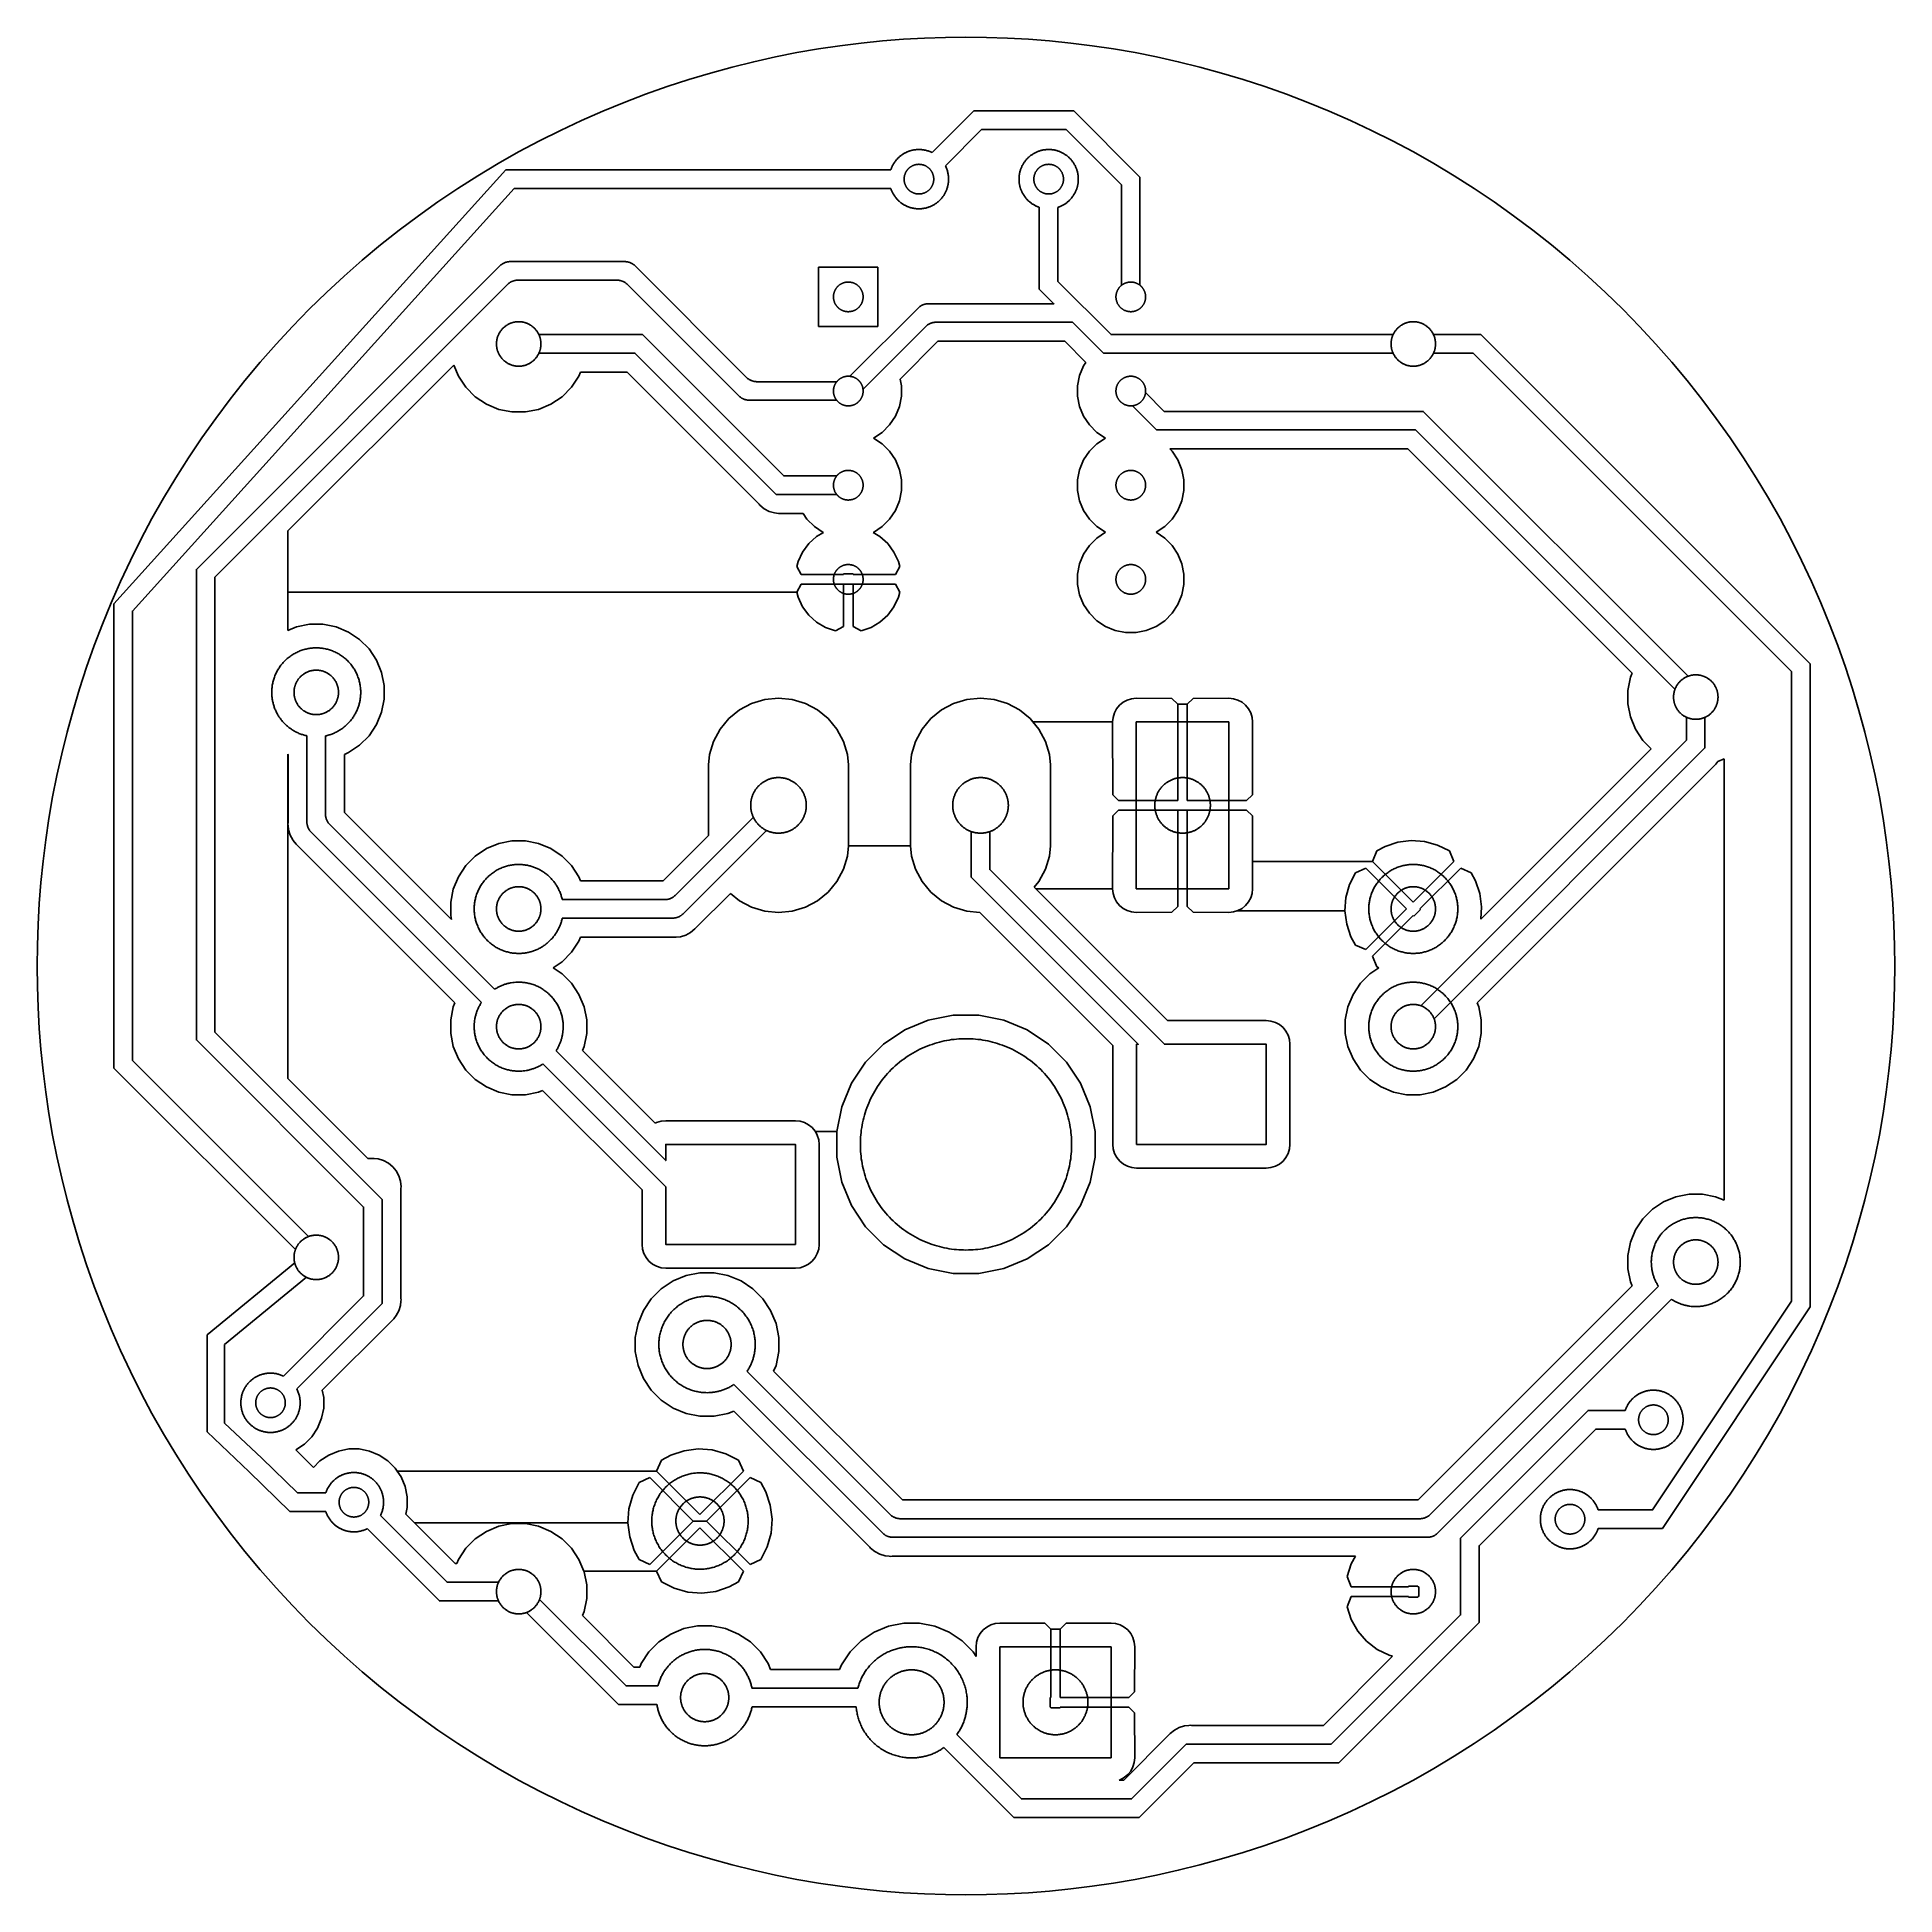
# Model space of a CAD drawing. Header units: millimetres. Extents: x 94211.7 to 94261.9, y -94261.9 to -94211.7.
import ezdxf

# ---------------------------------------------------------------- set-up
doc = ezdxf.new("R2010")
doc.units = ezdxf.units.MM
for name, color, linetype, true_color in [('Copper Layer', 30, 'Continuous', 0xff7f00), ('Drill holes', 5, 'Continuous', 0x0000ff), ('Outer Cut', 2, 'Continuous', 0xffff00)]:
    doc.layers.add(name, color=color, linetype=linetype, true_color=true_color)

msp = doc.modelspace()

# ---------------------------------------------------------------- linework, layer by layer
at = {"layer": 'Copper Layer'}
for points in [[(94235.888, -94214.861), (94237.012, -94213.737), (94239.705, -94213.737), (94241.493, -94215.526), (94241.493, -94218.437)], [(94236.243, -94215.213), (94237.219, -94214.237), (94239.498, -94214.237), (94240.993, -94215.733), (94240.993, -94218.44)], [(94234.771, -94215.324), (94234.776, -94215.309), (94234.781, -94215.295), (94234.787, -94215.28), (94234.793, -94215.266), (94234.799, -94215.251), (94234.805, -94215.237), (94234.812, -94215.223), (94234.819, -94215.209), (94234.827, -94215.195), (94234.835, -94215.181), (94234.843, -94215.167), (94234.851, -94215.153), (94234.86, -94215.14), (94234.869, -94215.126), (94234.878, -94215.113), (94234.887, -94215.1), (94234.897, -94215.087), (94234.907, -94215.074), (94234.917, -94215.062), (94234.928, -94215.049), (94234.939, -94215.037), (94234.95, -94215.025), (94234.961, -94215.014), (94234.973, -94215.002), (94234.985, -94214.991), (94234.997, -94214.98), (94235.009, -94214.969), (94235.021, -94214.959), (94235.034, -94214.949), (94235.047, -94214.939), (94235.06, -94214.929), (94235.073, -94214.92), (94235.086, -94214.911), (94235.1, -94214.902), (94235.113, -94214.893), (94235.127, -94214.885), (94235.141, -94214.877), (94235.155, -94214.87), (94235.169, -94214.862), (94235.183, -94214.855), (94235.197, -94214.848), (94235.212, -94214.842), (94235.226, -94214.836), (94235.241, -94214.83), (94235.255, -94214.825), (94235.27, -94214.82), (94235.285, -94214.815), (94235.299, -94214.81), (94235.314, -94214.806), (94235.329, -94214.802), (94235.343, -94214.798), (94235.358, -94214.795), (94235.372, -94214.792), (94235.387, -94214.789), (94235.402, -94214.786), (94235.416, -94214.784), (94235.431, -94214.782), (94235.445, -94214.781), (94235.459, -94214.779), (94235.474, -94214.778), (94235.488, -94214.777), (94235.502, -94214.777), (94235.516, -94214.776), (94235.53, -94214.776), (94235.552, -94214.776), (94235.573, -94214.777), (94235.596, -94214.779), (94235.618, -94214.781), (94235.64, -94214.784), (94235.663, -94214.787), (94235.685, -94214.791), (94235.708, -94214.796), (94235.731, -94214.802), (94235.753, -94214.808), (94235.776, -94214.815), (94235.799, -94214.823), (94235.821, -94214.831), (94235.844, -94214.84), (94235.866, -94214.85), (94235.888, -94214.861)], [(94238.778, -94216.336), (94238.764, -94216.331), (94238.749, -94216.325), (94238.735, -94216.32), (94238.72, -94216.314), (94238.706, -94216.307), (94238.691, -94216.301), (94238.677, -94216.294), (94238.663, -94216.287), (94238.649, -94216.28), (94238.635, -94216.272), (94238.621, -94216.264), (94238.607, -94216.255), (94238.594, -94216.247), (94238.58, -94216.238), (94238.567, -94216.229), (94238.554, -94216.219), (94238.541, -94216.209), (94238.528, -94216.199), (94238.516, -94216.189), (94238.503, -94216.178), (94238.491, -94216.168), (94238.479, -94216.157), (94238.468, -94216.145), (94238.456, -94216.134), (94238.445, -94216.122), (94238.434, -94216.11), (94238.423, -94216.098), (94238.413, -94216.085), (94238.403, -94216.073), (94238.393, -94216.06), (94238.383, -94216.047), (94238.374, -94216.034), (94238.365, -94216.02), (94238.356, -94216.007), (94238.347, -94215.993), (94238.339, -94215.979), (94238.331, -94215.965), (94238.323, -94215.951), (94238.316, -94215.937), (94238.309, -94215.923), (94238.302, -94215.909), (94238.296, -94215.894), (94238.29, -94215.88), (94238.284, -94215.865), (94238.279, -94215.851), (94238.273, -94215.836), (94238.269, -94215.822), (94238.264, -94215.807), (94238.26, -94215.792), (94238.256, -94215.778), (94238.252, -94215.763), (94238.249, -94215.748), (94238.246, -94215.734), (94238.243, -94215.719), (94238.24, -94215.705), (94238.238, -94215.69), (94238.236, -94215.676), (94238.234, -94215.661), (94238.233, -94215.647), (94238.232, -94215.632), (94238.231, -94215.618), (94238.23, -94215.604), (94238.23, -94215.59), (94238.23, -94215.576), (94238.23, -94215.558), (94238.231, -94215.54), (94238.232, -94215.522), (94238.233, -94215.504), (94238.235, -94215.486), (94238.237, -94215.468), (94238.24, -94215.449), (94238.243, -94215.431), (94238.247, -94215.412), (94238.251, -94215.393), (94238.256, -94215.375), (94238.261, -94215.356), (94238.266, -94215.337), (94238.272, -94215.319), (94238.279, -94215.3), (94238.286, -94215.282), (94238.294, -94215.263), (94238.302, -94215.245), (94238.31, -94215.227), (94238.319, -94215.209), (94238.329, -94215.191), (94238.339, -94215.173), (94238.349, -94215.156), (94238.36, -94215.138), (94238.372, -94215.121), (94238.384, -94215.105), (94238.396, -94215.088), (94238.409, -94215.072), (94238.422, -94215.056), (94238.436, -94215.04), (94238.45, -94215.025), (94238.464, -94215.01), (94238.479, -94214.996), (94238.494, -94214.982), (94238.51, -94214.968), (94238.526, -94214.955), (94238.542, -94214.942), (94238.558, -94214.93), (94238.575, -94214.918), (94238.592, -94214.907), (94238.609, -94214.896), (94238.627, -94214.885), (94238.645, -94214.875), (94238.662, -94214.865), (94238.681, -94214.856), (94238.699, -94214.848), (94238.717, -94214.84), (94238.735, -94214.832), (94238.754, -94214.825), (94238.773, -94214.819), (94238.791, -94214.813), (94238.81, -94214.807), (94238.828, -94214.802), (94238.847, -94214.797), (94238.866, -94214.793), (94238.884, -94214.789), (94238.903, -94214.786), (94238.921, -94214.784), (94238.94, -94214.781), (94238.958, -94214.779), (94238.976, -94214.778), (94238.994, -94214.777), (94239.012, -94214.776), (94239.03, -94214.776), (94239.048, -94214.776), (94239.066, -94214.777), (94239.084, -94214.778), (94239.102, -94214.779), (94239.12, -94214.781), (94239.138, -94214.784), (94239.157, -94214.786), (94239.175, -94214.789), (94239.194, -94214.793), (94239.213, -94214.797), (94239.231, -94214.802), (94239.25, -94214.807), (94239.269, -94214.813), (94239.287, -94214.819), (94239.306, -94214.825), (94239.324, -94214.832), (94239.343, -94214.84), (94239.361, -94214.848), (94239.379, -94214.856), (94239.397, -94214.865), (94239.415, -94214.875), (94239.433, -94214.885), (94239.45, -94214.896), (94239.468, -94214.907), (94239.485, -94214.918), (94239.501, -94214.93), (94239.518, -94214.942), (94239.534, -94214.955), (94239.55, -94214.968), (94239.566, -94214.982), (94239.581, -94214.996), (94239.596, -94215.01), (94239.61, -94215.025), (94239.624, -94215.04), (94239.638, -94215.056), (94239.651, -94215.072), (94239.664, -94215.088), (94239.676, -94215.105), (94239.688, -94215.121), (94239.7, -94215.138), (94239.71, -94215.156), (94239.721, -94215.173), (94239.731, -94215.191), (94239.741, -94215.209), (94239.75, -94215.227), (94239.758, -94215.245), (94239.766, -94215.263), (94239.774, -94215.282), (94239.781, -94215.3), (94239.787, -94215.319), (94239.793, -94215.337), (94239.799, -94215.356), (94239.804, -94215.375), (94239.809, -94215.393), (94239.813, -94215.412), (94239.817, -94215.431), (94239.82, -94215.449), (94239.823, -94215.468), (94239.825, -94215.486), (94239.827, -94215.504), (94239.828, -94215.522), (94239.829, -94215.54), (94239.83, -94215.558), (94239.83, -94215.576), (94239.83, -94215.59), (94239.829, -94215.604), (94239.829, -94215.618), (94239.828, -94215.633), (94239.827, -94215.647), (94239.825, -94215.661), (94239.824, -94215.676), (94239.822, -94215.69), (94239.819, -94215.705), (94239.817, -94215.72), (94239.814, -94215.734), (94239.811, -94215.749), (94239.808, -94215.764), (94239.804, -94215.778), (94239.8, -94215.793), (94239.796, -94215.808), (94239.791, -94215.823), (94239.786, -94215.837), (94239.781, -94215.852), (94239.775, -94215.866), (94239.77, -94215.881), (94239.763, -94215.895), (94239.757, -94215.91), (94239.75, -94215.924), (94239.743, -94215.938), (94239.736, -94215.953), (94239.728, -94215.967), (94239.72, -94215.981), (94239.712, -94215.994), (94239.703, -94216.008), (94239.694, -94216.022), (94239.685, -94216.035), (94239.676, -94216.048), (94239.666, -94216.061), (94239.656, -94216.074), (94239.646, -94216.087), (94239.635, -94216.099), (94239.625, -94216.111), (94239.613, -94216.123), (94239.602, -94216.135), (94239.591, -94216.147), (94239.579, -94216.158), (94239.567, -94216.169), (94239.555, -94216.18), (94239.542, -94216.191), (94239.53, -94216.201), (94239.517, -94216.211), (94239.504, -94216.221), (94239.491, -94216.23), (94239.477, -94216.239), (94239.464, -94216.248), (94239.45, -94216.257), (94239.436, -94216.265), (94239.422, -94216.273), (94239.408, -94216.281), (94239.394, -94216.288), (94239.38, -94216.295), (94239.366, -94216.302), (94239.351, -94216.309), (94239.337, -94216.315), (94239.322, -94216.321), (94239.308, -94216.326), (94239.293, -94216.332), (94239.278, -94216.337)], [(94234.769, -94215.824), (94234.774, -94215.839), (94234.78, -94215.853), (94234.785, -94215.868), (94234.791, -94215.883), (94234.797, -94215.897), (94234.804, -94215.911), (94234.81, -94215.926), (94234.818, -94215.94), (94234.825, -94215.954), (94234.833, -94215.968), (94234.841, -94215.982), (94234.849, -94215.996), (94234.858, -94216.01), (94234.867, -94216.023), (94234.876, -94216.036), (94234.885, -94216.05), (94234.895, -94216.063), (94234.905, -94216.075), (94234.915, -94216.088), (94234.926, -94216.101), (94234.937, -94216.113), (94234.948, -94216.125), (94234.959, -94216.137), (94234.971, -94216.148), (94234.982, -94216.159), (94234.994, -94216.17), (94235.007, -94216.181), (94235.019, -94216.192), (94235.032, -94216.202), (94235.045, -94216.212), (94235.058, -94216.222), (94235.071, -94216.231), (94235.084, -94216.24), (94235.098, -94216.249), (94235.111, -94216.258), (94235.125, -94216.266), (94235.139, -94216.274), (94235.153, -94216.282), (94235.167, -94216.289), (94235.182, -94216.296), (94235.196, -94216.303), (94235.21, -94216.31), (94235.225, -94216.316), (94235.24, -94216.322), (94235.254, -94216.327), (94235.269, -94216.332), (94235.283, -94216.337), (94235.298, -94216.342), (94235.313, -94216.346), (94235.328, -94216.35), (94235.342, -94216.354), (94235.357, -94216.357), (94235.372, -94216.36), (94235.386, -94216.363), (94235.401, -94216.366), (94235.416, -94216.368), (94235.43, -94216.37), (94235.445, -94216.372), (94235.459, -94216.373), (94235.473, -94216.374), (94235.488, -94216.375), (94235.502, -94216.376), (94235.516, -94216.376), (94235.53, -94216.376), (94235.548, -94216.376), (94235.566, -94216.375), (94235.584, -94216.374), (94235.602, -94216.373), (94235.62, -94216.371), (94235.639, -94216.369), (94235.657, -94216.366), (94235.676, -94216.363), (94235.694, -94216.359), (94235.713, -94216.355), (94235.731, -94216.35), (94235.75, -94216.345), (94235.769, -94216.34), (94235.787, -94216.334), (94235.806, -94216.327), (94235.824, -94216.32), (94235.843, -94216.312), (94235.861, -94216.304), (94235.879, -94216.296), (94235.897, -94216.287), (94235.915, -94216.277), (94235.933, -94216.267), (94235.95, -94216.257), (94235.968, -94216.246), (94235.985, -94216.234), (94236.002, -94216.222), (94236.018, -94216.21), (94236.034, -94216.197), (94236.05, -94216.184), (94236.066, -94216.17), (94236.081, -94216.156), (94236.096, -94216.142), (94236.11, -94216.127), (94236.124, -94216.112), (94236.138, -94216.096), (94236.151, -94216.08), (94236.164, -94216.064), (94236.176, -94216.048), (94236.188, -94216.031), (94236.2, -94216.014), (94236.211, -94215.997), (94236.221, -94215.979), (94236.231, -94215.961), (94236.241, -94215.944), (94236.25, -94215.926), (94236.258, -94215.907), (94236.266, -94215.889), (94236.274, -94215.871), (94236.281, -94215.852), (94236.287, -94215.834), (94236.294, -94215.815), (94236.299, -94215.796), (94236.304, -94215.778), (94236.309, -94215.759), (94236.313, -94215.74), (94236.317, -94215.722), (94236.32, -94215.703), (94236.323, -94215.685), (94236.325, -94215.666), (94236.327, -94215.648), (94236.328, -94215.63), (94236.329, -94215.612), (94236.33, -94215.594), (94236.33, -94215.576), (94236.33, -94215.554), (94236.329, -94215.532), (94236.327, -94215.51), (94236.325, -94215.487), (94236.322, -94215.464), (94236.319, -94215.441), (94236.314, -94215.419), (94236.309, -94215.396), (94236.304, -94215.373), (94236.297, -94215.349), (94236.29, -94215.326), (94236.282, -94215.303), (94236.273, -94215.281), (94236.264, -94215.258), (94236.254, -94215.235), (94236.243, -94215.213)], [(94218.712, -94244.45), (94213.815, -94239.554), (94213.815, -94227.034), (94224.392, -94215.324), (94234.771, -94215.324)], [(94219.065, -94244.097), (94214.315, -94239.346), (94214.315, -94227.226), (94224.615, -94215.824), (94234.769, -94215.824)], [(94235.789, -94218.936), (94239.172, -94218.936), (94238.778, -94218.543), (94238.778, -94216.336)], [(94239.278, -94216.337), (94239.278, -94218.336), (94240.712, -94219.769), (94248.321, -94219.769)], [(94224.508, -94217.801), (94224.495, -94217.801), (94224.481, -94217.801), (94224.467, -94217.803), (94224.454, -94217.804), (94224.44, -94217.806), (94224.427, -94217.809), (94224.414, -94217.812), (94224.4, -94217.815), (94224.387, -94217.819), (94224.374, -94217.824), (94224.362, -94217.828), (94224.349, -94217.834), (94224.337, -94217.839), (94224.324, -94217.845), (94224.312, -94217.852), (94224.301, -94217.859), (94224.289, -94217.866), (94224.278, -94217.874), (94224.267, -94217.882), (94224.256, -94217.89), (94224.246, -94217.899), (94224.235, -94217.908), (94224.226, -94217.918)], [(94227.592, -94217.801), (94224.508, -94217.801)], [(94227.875, -94217.918), (94227.865, -94217.908), (94227.855, -94217.899), (94227.845, -94217.89), (94227.834, -94217.882), (94227.823, -94217.874), (94227.812, -94217.866), (94227.8, -94217.859), (94227.788, -94217.852), (94227.776, -94217.845), (94227.764, -94217.839), (94227.752, -94217.834), (94227.739, -94217.828), (94227.726, -94217.824), (94227.713, -94217.819), (94227.7, -94217.815), (94227.687, -94217.812), (94227.674, -94217.809), (94227.66, -94217.806), (94227.647, -94217.804), (94227.633, -94217.803), (94227.619, -94217.801), (94227.606, -94217.801), (94227.592, -94217.801)], [(94224.226, -94217.918), (94216.04, -94226.104), (94216.04, -94238.793), (94220.549, -94243.303), (94220.549, -94245.699), (94218.387, -94247.861)], [(94224.433, -94218.418), (94224.442, -94218.408), (94224.453, -94218.399), (94224.463, -94218.39), (94224.474, -94218.382), (94224.485, -94218.374), (94224.496, -94218.366), (94224.508, -94218.359), (94224.519, -94218.352), (94224.531, -94218.345), (94224.544, -94218.339), (94224.556, -94218.334), (94224.569, -94218.328), (94224.582, -94218.324), (94224.594, -94218.319), (94224.608, -94218.315), (94224.621, -94218.312), (94224.634, -94218.309), (94224.648, -94218.306), (94224.661, -94218.304), (94224.675, -94218.303), (94224.688, -94218.301), (94224.702, -94218.301), (94224.715, -94218.301)], [(94224.715, -94218.301), (94227.385, -94218.301)], [(94227.385, -94218.301), (94227.399, -94218.301), (94227.412, -94218.301), (94227.426, -94218.303), (94227.44, -94218.304), (94227.453, -94218.306), (94227.467, -94218.309), (94227.48, -94218.312), (94227.493, -94218.315), (94227.506, -94218.319), (94227.519, -94218.324), (94227.532, -94218.328), (94227.545, -94218.334), (94227.557, -94218.339), (94227.569, -94218.345), (94227.581, -94218.352), (94227.593, -94218.359), (94227.605, -94218.366), (94227.616, -94218.374), (94227.627, -94218.382), (94227.638, -94218.39), (94227.648, -94218.399), (94227.658, -94218.408), (94227.668, -94218.418)], [(94230.879, -94220.922), (94227.875, -94217.918)], [(94232.825, -94219.551), (94232.825, -94217.951)], [(94232.825, -94217.951), (94234.425, -94217.951)], [(94234.425, -94217.951), (94234.425, -94219.551)], [(94218.747, -94248.208), (94221.049, -94245.906), (94221.049, -94243.096), (94216.54, -94238.586), (94216.54, -94226.311), (94224.433, -94218.418)], [(94227.668, -94218.418), (94230.672, -94221.422)], [(94233.666, -94220.893), (94235.506, -94219.053)], [(94235.506, -94219.053), (94235.516, -94219.044), (94235.526, -94219.034), (94235.536, -94219.026), (94235.547, -94219.017), (94235.558, -94219.009), (94235.569, -94219.001), (94235.581, -94218.994), (94235.592, -94218.987), (94235.604, -94218.981), (94235.617, -94218.975), (94235.629, -94218.969), (94235.642, -94218.964), (94235.655, -94218.959), (94235.668, -94218.955), (94235.681, -94218.951), (94235.694, -94218.947), (94235.707, -94218.944), (94235.721, -94218.942), (94235.734, -94218.94), (94235.748, -94218.938), (94235.761, -94218.937), (94235.775, -94218.936), (94235.789, -94218.936)], [(94225.279, -94219.769), (94228.075, -94219.769), (94231.885, -94223.579), (94233.314, -94223.579)], [(94234.425, -94219.551), (94232.825, -94219.551)], [(94234.022, -94221.244), (94235.713, -94219.553)], [(94235.713, -94219.553), (94235.723, -94219.544), (94235.733, -94219.534), (94235.743, -94219.526), (94235.754, -94219.517), (94235.765, -94219.509), (94235.776, -94219.501), (94235.788, -94219.494), (94235.8, -94219.487), (94235.812, -94219.481), (94235.824, -94219.475), (94235.836, -94219.469), (94235.849, -94219.464), (94235.862, -94219.459), (94235.875, -94219.455), (94235.888, -94219.451), (94235.901, -94219.447), (94235.914, -94219.444), (94235.928, -94219.442), (94235.941, -94219.44), (94235.955, -94219.438), (94235.968, -94219.437), (94235.982, -94219.436), (94235.996, -94219.436)], [(94235.996, -94219.436), (94239.672, -94219.436), (94240.505, -94220.269), (94248.319, -94220.269)], [(94253.852, -94251.971), (94255.587, -94251.971), (94259.569, -94245.991), (94259.569, -94228.652), (94250.686, -94219.769), (94249.41, -94219.769)], [(94225.281, -94220.269), (94227.868, -94220.269), (94231.678, -94224.079), (94233.311, -94224.079)], [(94235.024, -94220.967), (94236.043, -94219.948)], [(94236.043, -94219.948), (94239.462, -94219.948)], [(94239.462, -94219.948), (94240.034, -94220.52)], [(94249.41, -94220.269), (94250.479, -94220.269), (94259.069, -94228.859), (94259.069, -94245.839), (94255.319, -94251.471), (94253.852, -94251.471)], [(94218.509, -94225.065), (94222.984, -94220.59)], [(94222.984, -94220.59), (94223.109, -94220.89)], [(94226.361, -94220.89), (94226.406, -94220.781)], [(94226.406, -94220.781), (94227.659, -94220.781)], [(94227.659, -94220.781), (94231.22, -94224.342)], [(94239.973, -94220.611), (94239.865, -94220.873)], [(94240.034, -94220.52), (94239.973, -94220.611)], [(94223.109, -94220.89), (94223.31, -94221.191)], [(94223.31, -94221.191), (94223.565, -94221.446)], [(94225.905, -94221.446), (94226.16, -94221.191)], [(94226.16, -94221.191), (94226.361, -94220.89)], [(94231.162, -94221.039), (94231.148, -94221.039), (94231.135, -94221.038), (94231.121, -94221.037), (94231.108, -94221.035), (94231.094, -94221.033), (94231.081, -94221.031), (94231.067, -94221.028), (94231.054, -94221.024), (94231.041, -94221.02), (94231.028, -94221.016), (94231.015, -94221.011), (94231.003, -94221.006), (94230.99, -94221), (94230.978, -94220.994), (94230.966, -94220.988), (94230.954, -94220.981), (94230.943, -94220.974), (94230.931, -94220.966), (94230.92, -94220.958), (94230.91, -94220.949), (94230.899, -94220.941), (94230.889, -94220.931), (94230.879, -94220.922)], [(94233.314, -94221.039), (94231.162, -94221.039)], [(94235.06, -94221.15), (94235.024, -94220.967)], [(94235.06, -94221.432), (94235.06, -94221.15)], [(94239.865, -94220.873), (94239.81, -94221.15)], [(94239.81, -94221.15), (94239.81, -94221.432)], [(94223.565, -94221.446), (94223.866, -94221.647)], [(94223.866, -94221.647), (94224.2, -94221.786)], [(94224.2, -94221.786), (94224.554, -94221.856)], [(94224.916, -94221.856), (94225.27, -94221.786)], [(94225.27, -94221.786), (94225.604, -94221.647)], [(94225.604, -94221.647), (94225.905, -94221.446)], [(94230.672, -94221.422), (94230.682, -94221.431), (94230.692, -94221.441), (94230.702, -94221.449), (94230.713, -94221.458), (94230.724, -94221.466), (94230.736, -94221.474), (94230.747, -94221.481), (94230.759, -94221.488), (94230.771, -94221.494), (94230.783, -94221.5), (94230.796, -94221.506), (94230.808, -94221.511), (94230.821, -94221.516), (94230.834, -94221.52), (94230.847, -94221.524), (94230.86, -94221.528), (94230.874, -94221.531), (94230.887, -94221.533), (94230.9, -94221.535), (94230.914, -94221.537), (94230.928, -94221.538), (94230.941, -94221.539), (94230.955, -94221.539)], [(94230.955, -94221.539), (94233.311, -94221.539)], [(94234.897, -94221.971), (94235.005, -94221.71)], [(94235.005, -94221.71), (94235.06, -94221.432)], [(94239.81, -94221.432), (94239.865, -94221.71)], [(94239.865, -94221.71), (94239.973, -94221.971)], [(94241.289, -94221.689), (94241.94, -94222.339), (94248.925, -94222.339), (94255.923, -94229.337)], [(94241.643, -94221.335), (94242.147, -94221.839), (94249.132, -94221.839), (94256.276, -94228.984)], [(94224.554, -94221.856), (94224.916, -94221.856)], [(94234.54, -94222.406), (94234.74, -94222.206)], [(94234.74, -94222.206), (94234.897, -94221.971)], [(94239.973, -94221.971), (94240.13, -94222.206)], [(94240.13, -94222.206), (94240.33, -94222.406)], [(94234.307, -94222.561), (94234.54, -94222.406)], [(94234.54, -94222.716), (94234.307, -94222.561)], [(94234.74, -94222.916), (94234.54, -94222.716)], [(94240.33, -94222.716), (94240.13, -94222.916)], [(94240.33, -94222.406), (94240.563, -94222.561)], [(94240.563, -94222.561), (94240.33, -94222.716)], [(94234.897, -94223.151), (94234.74, -94222.916)], [(94235.005, -94223.413), (94234.897, -94223.151)], [(94239.973, -94223.151), (94239.865, -94223.413)], [(94240.13, -94222.916), (94239.973, -94223.151)], [(94242.36, -94222.916), (94242.294, -94222.851)], [(94242.294, -94222.851), (94248.715, -94222.851)], [(94242.517, -94223.151), (94242.36, -94222.916)], [(94242.625, -94223.413), (94242.517, -94223.151)], [(94248.715, -94222.851), (94254.766, -94228.902)], [(94235.06, -94223.69), (94235.005, -94223.413)], [(94235.06, -94223.972), (94235.06, -94223.69)], [(94239.865, -94223.413), (94239.81, -94223.69)], [(94239.81, -94223.69), (94239.81, -94223.972)], [(94242.68, -94223.69), (94242.625, -94223.413)], [(94242.68, -94223.972), (94242.68, -94223.69)], [(94234.897, -94224.511), (94235.005, -94224.25)], [(94235.005, -94224.25), (94235.06, -94223.972)], [(94239.81, -94223.972), (94239.865, -94224.25)], [(94239.865, -94224.25), (94239.973, -94224.511)], [(94242.517, -94224.511), (94242.625, -94224.25)], [(94242.625, -94224.25), (94242.68, -94223.972)], [(94231.22, -94224.342), (94231.243, -94224.371)], [(94231.243, -94224.371), (94231.359, -94224.466)], [(94231.359, -94224.466), (94231.491, -94224.537)], [(94231.491, -94224.537), (94231.635, -94224.58)], [(94231.635, -94224.58), (94231.746, -94224.591)], [(94231.746, -94224.591), (94231.784, -94224.595)], [(94231.784, -94224.595), (94231.821, -94224.591)], [(94231.821, -94224.591), (94232.407, -94224.591)], [(94232.407, -94224.591), (94232.51, -94224.746)], [(94232.51, -94224.746), (94232.71, -94224.946)], [(94234.54, -94224.946), (94234.74, -94224.746)], [(94234.74, -94224.746), (94234.897, -94224.511)], [(94239.973, -94224.511), (94240.13, -94224.746)], [(94240.13, -94224.746), (94240.33, -94224.946)], [(94242.16, -94224.946), (94242.36, -94224.746)], [(94242.36, -94224.746), (94242.517, -94224.511)], [(94218.509, -94226.72), (94218.509, -94225.065)], [(94232.77, -94225.219), (94232.561, -94225.408)], [(94232.71, -94224.946), (94232.945, -94225.103)], [(94232.956, -94225.107), (94232.77, -94225.219)], [(94232.945, -94225.103), (94232.956, -94225.107)], [(94234.294, -94225.107), (94234.305, -94225.103)], [(94234.48, -94225.219), (94234.294, -94225.107)], [(94234.305, -94225.103), (94234.54, -94224.946)], [(94234.688, -94225.408), (94234.48, -94225.219)], [(94240.33, -94225.256), (94240.13, -94225.456)], [(94240.33, -94224.946), (94240.563, -94225.101)], [(94240.563, -94225.101), (94240.33, -94225.256)], [(94241.927, -94225.101), (94242.16, -94224.946)], [(94242.16, -94225.256), (94241.927, -94225.101)], [(94242.36, -94225.456), (94242.16, -94225.256)], [(94232.394, -94225.634), (94232.274, -94225.888)], [(94232.561, -94225.408), (94232.394, -94225.634)], [(94234.856, -94225.634), (94234.688, -94225.408)], [(94234.976, -94225.888), (94234.856, -94225.634)], [(94239.973, -94225.691), (94239.865, -94225.953)], [(94240.13, -94225.456), (94239.973, -94225.691)], [(94242.517, -94225.691), (94242.36, -94225.456)], [(94242.625, -94225.953), (94242.517, -94225.691)], [(94232.274, -94225.888), (94232.233, -94226.022)], [(94232.233, -94226.022), (94232.355, -94226.244)], [(94232.355, -94226.244), (94233.498, -94226.244)], [(94233.498, -94226.244), (94233.498, -94226.224)], [(94233.498, -94226.224), (94233.752, -94226.224)], [(94233.752, -94226.224), (94233.752, -94226.244)], [(94233.752, -94226.244), (94234.895, -94226.244)], [(94234.895, -94226.244), (94235.017, -94226.022)], [(94235.017, -94226.022), (94234.976, -94225.888)], [(94239.865, -94225.953), (94239.81, -94226.23)], [(94239.81, -94226.23), (94239.81, -94226.512)], [(94242.68, -94226.23), (94242.625, -94225.953)], [(94242.68, -94226.512), (94242.68, -94226.23)], [(94218.509, -94227.75), (94218.509, -94226.72)], [(94218.509, -94226.72), (94232.233, -94226.72)], [(94232.233, -94226.72), (94218.509, -94226.72)], [(94232.355, -94226.498), (94232.233, -94226.72)], [(94232.233, -94226.72), (94232.274, -94226.854)], [(94233.498, -94226.498), (94232.355, -94226.498)], [(94233.498, -94227.642), (94233.498, -94226.498)], [(94233.498, -94226.498), (94233.752, -94226.498)], [(94233.752, -94226.498), (94233.498, -94226.498)], [(94233.752, -94226.498), (94233.752, -94227.642)], [(94234.895, -94226.498), (94233.752, -94226.498)], [(94235.017, -94226.72), (94234.895, -94226.498)], [(94234.976, -94226.854), (94235.017, -94226.72)], [(94239.81, -94226.512), (94239.865, -94226.79)], [(94239.865, -94226.79), (94239.973, -94227.051)], [(94242.517, -94227.051), (94242.625, -94226.79)], [(94242.625, -94226.79), (94242.68, -94226.512)], [(94232.274, -94226.854), (94232.394, -94227.109)], [(94232.394, -94227.109), (94232.561, -94227.335)], [(94232.561, -94227.335), (94232.77, -94227.524)], [(94234.48, -94227.524), (94234.688, -94227.335)], [(94234.688, -94227.335), (94234.856, -94227.109)], [(94234.856, -94227.109), (94234.976, -94226.854)], [(94239.973, -94227.051), (94240.13, -94227.286)], [(94240.13, -94227.286), (94240.33, -94227.486)], [(94242.16, -94227.486), (94242.36, -94227.286)], [(94242.36, -94227.286), (94242.517, -94227.051)], [(94218.739, -94227.655), (94218.509, -94227.75)], [(94219.093, -94227.584), (94218.739, -94227.655)], [(94219.455, -94227.584), (94219.093, -94227.584)], [(94219.809, -94227.655), (94219.455, -94227.584)], [(94220.143, -94227.793), (94219.809, -94227.655)], [(94220.444, -94227.994), (94220.143, -94227.793)], [(94232.77, -94227.524), (94233.011, -94227.668)], [(94233.011, -94227.668), (94233.276, -94227.763)], [(94233.276, -94227.763), (94233.498, -94227.642)], [(94233.752, -94227.642), (94233.974, -94227.763)], [(94233.974, -94227.763), (94234.239, -94227.668)], [(94234.239, -94227.668), (94234.48, -94227.524)], [(94240.33, -94227.486), (94240.565, -94227.643)], [(94240.565, -94227.643), (94240.826, -94227.751)], [(94240.826, -94227.751), (94241.104, -94227.806)], [(94241.104, -94227.806), (94241.386, -94227.806)], [(94241.386, -94227.806), (94241.664, -94227.751)], [(94241.664, -94227.751), (94241.925, -94227.643)], [(94241.925, -94227.643), (94242.16, -94227.486)], [(94219.522, -94230.593), (94219.546, -94230.588), (94219.57, -94230.582), (94219.594, -94230.576), (94219.618, -94230.569), (94219.642, -94230.561), (94219.666, -94230.553), (94219.69, -94230.545), (94219.714, -94230.536), (94219.738, -94230.526), (94219.761, -94230.516), (94219.785, -94230.505), (94219.808, -94230.494), (94219.831, -94230.482), (94219.854, -94230.469), (94219.877, -94230.457), (94219.9, -94230.443), (94219.922, -94230.429), (94219.944, -94230.415), (94219.966, -94230.4), (94219.987, -94230.384), (94220.008, -94230.368), (94220.029, -94230.352), (94220.05, -94230.335), (94220.07, -94230.317), (94220.09, -94230.299), (94220.109, -94230.281), (94220.128, -94230.262), (94220.146, -94230.243), (94220.164, -94230.223), (94220.182, -94230.204), (94220.199, -94230.183), (94220.216, -94230.163), (94220.232, -94230.141), (94220.248, -94230.12), (94220.263, -94230.098), (94220.278, -94230.077), (94220.292, -94230.054), (94220.306, -94230.032), (94220.319, -94230.009), (94220.331, -94229.986), (94220.344, -94229.963), (94220.355, -94229.94), (94220.366, -94229.917), (94220.376, -94229.893), (94220.386, -94229.869), (94220.396, -94229.846), (94220.404, -94229.822), (94220.413, -94229.798), (94220.42, -94229.774), (94220.428, -94229.75), (94220.434, -94229.726), (94220.44, -94229.702), (94220.446, -94229.678), (94220.451, -94229.654), (94220.455, -94229.63), (94220.459, -94229.606), (94220.463, -94229.582), (94220.466, -94229.558), (94220.468, -94229.535), (94220.47, -94229.511), (94220.472, -94229.488), (94220.473, -94229.465), (94220.474, -94229.442), (94220.474, -94229.419), (94220.474, -94229.392), (94220.473, -94229.366), (94220.471, -94229.339), (94220.469, -94229.311), (94220.466, -94229.284), (94220.463, -94229.256), (94220.459, -94229.229), (94220.454, -94229.201), (94220.448, -94229.173), (94220.442, -94229.145), (94220.435, -94229.117), (94220.428, -94229.089), (94220.419, -94229.061), (94220.41, -94229.033), (94220.4, -94229.005), (94220.39, -94228.977), (94220.378, -94228.95), (94220.366, -94228.922), (94220.354, -94228.895), (94220.34, -94228.868), (94220.326, -94228.841), (94220.311, -94228.815), (94220.295, -94228.788), (94220.278, -94228.762), (94220.261, -94228.737), (94220.243, -94228.712), (94220.225, -94228.687), (94220.206, -94228.663), (94220.186, -94228.639), (94220.165, -94228.616), (94220.144, -94228.593), (94220.123, -94228.571), (94220.1, -94228.549), (94220.077, -94228.528), (94220.054, -94228.507), (94220.03, -94228.487), (94220.006, -94228.468), (94219.981, -94228.45), (94219.956, -94228.432), (94219.931, -94228.415), (94219.905, -94228.398), (94219.879, -94228.383), (94219.852, -94228.367), (94219.825, -94228.353), (94219.798, -94228.34), (94219.771, -94228.327), (94219.743, -94228.315), (94219.716, -94228.303), (94219.688, -94228.293), (94219.66, -94228.283), (94219.632, -94228.274), (94219.604, -94228.265), (94219.576, -94228.258), (94219.548, -94228.251), (94219.52, -94228.245), (94219.492, -94228.239), (94219.465, -94228.234), (94219.437, -94228.23), (94219.409, -94228.227), (94219.382, -94228.224), (94219.355, -94228.222), (94219.327, -94228.22), (94219.301, -94228.219), (94219.274, -94228.219), (94219.247, -94228.219), (94219.221, -94228.22), (94219.193, -94228.222), (94219.166, -94228.224), (94219.139, -94228.227), (94219.111, -94228.23), (94219.083, -94228.234), (94219.056, -94228.239), (94219.028, -94228.245), (94219, -94228.251), (94218.972, -94228.258), (94218.944, -94228.265), (94218.916, -94228.274), (94218.888, -94228.283), (94218.86, -94228.293), (94218.832, -94228.303), (94218.805, -94228.315), (94218.777, -94228.327), (94218.75, -94228.34), (94218.723, -94228.353), (94218.696, -94228.367), (94218.669, -94228.383), (94218.643, -94228.398), (94218.617, -94228.415), (94218.592, -94228.432), (94218.567, -94228.45), (94218.542, -94228.468), (94218.518, -94228.487), (94218.494, -94228.507), (94218.471, -94228.528), (94218.448, -94228.549), (94218.425, -94228.571), (94218.404, -94228.593), (94218.383, -94228.616), (94218.362, -94228.639), (94218.342, -94228.663), (94218.323, -94228.687), (94218.305, -94228.712), (94218.287, -94228.737), (94218.27, -94228.762), (94218.253, -94228.788), (94218.237, -94228.815), (94218.222, -94228.841), (94218.208, -94228.868), (94218.194, -94228.895), (94218.182, -94228.922), (94218.17, -94228.95), (94218.158, -94228.977), (94218.148, -94229.005), (94218.138, -94229.033), (94218.129, -94229.061), (94218.12, -94229.089), (94218.113, -94229.117), (94218.106, -94229.145), (94218.1, -94229.173), (94218.094, -94229.201), (94218.089, -94229.229), (94218.085, -94229.256), (94218.082, -94229.284), (94218.079, -94229.311), (94218.077, -94229.339), (94218.075, -94229.366), (94218.074, -94229.392), (94218.074, -94229.419), (94218.074, -94229.442), (94218.075, -94229.465), (94218.076, -94229.488), (94218.078, -94229.511), (94218.08, -94229.535), (94218.082, -94229.558), (94218.085, -94229.582), (94218.089, -94229.606), (94218.093, -94229.629), (94218.097, -94229.653), (94218.102, -94229.677), (94218.108, -94229.701), (94218.114, -94229.725), (94218.12, -94229.749), (94218.127, -94229.773), (94218.135, -94229.797), (94218.143, -94229.821), (94218.152, -94229.845), (94218.161, -94229.868), (94218.171, -94229.892), (94218.181, -94229.915), (94218.192, -94229.939), (94218.204, -94229.962), (94218.216, -94229.985), (94218.228, -94230.008), (94218.241, -94230.031), (94218.255, -94230.053), (94218.269, -94230.075), (94218.284, -94230.097), (94218.299, -94230.119), (94218.315, -94230.14), (94218.331, -94230.161), (94218.347, -94230.182), (94218.365, -94230.202), (94218.382, -94230.222), (94218.4, -94230.241), (94218.419, -94230.261), (94218.437, -94230.279), (94218.457, -94230.298), (94218.476, -94230.316), (94218.496, -94230.333), (94218.517, -94230.35), (94218.538, -94230.367), (94218.559, -94230.383), (94218.58, -94230.398), (94218.602, -94230.413), (94218.624, -94230.428), (94218.646, -94230.442), (94218.668, -94230.455), (94218.691, -94230.468), (94218.714, -94230.48), (94218.737, -94230.492), (94218.76, -94230.504), (94218.784, -94230.514), (94218.807, -94230.525), (94218.831, -94230.534), (94218.855, -94230.543), (94218.879, -94230.552), (94218.902, -94230.56), (94218.926, -94230.568), (94218.95, -94230.575), (94218.974, -94230.581), (94218.998, -94230.587), (94219.022, -94230.592)], [(94220.699, -94228.249), (94220.444, -94227.994)], [(94220.9, -94228.55), (94220.699, -94228.249)], [(94221.038, -94228.884), (94220.9, -94228.55)], [(94221.109, -94229.238), (94221.038, -94228.884)], [(94221.109, -94229.6), (94221.109, -94229.238)], [(94254.721, -94229.011), (94254.65, -94229.365)], [(94254.766, -94228.902), (94254.721, -94229.011)], [(94221.038, -94229.954), (94221.109, -94229.6)], [(94231.017, -94229.717), (94230.69, -94229.892)], [(94231.372, -94229.609), (94231.017, -94229.717)], [(94231.742, -94229.573), (94231.372, -94229.609)], [(94232.112, -94229.609), (94231.742, -94229.573)], [(94232.467, -94229.717), (94232.112, -94229.609)], [(94232.794, -94229.892), (94232.467, -94229.717)], [(94236.467, -94229.717), (94236.14, -94229.892)], [(94236.822, -94229.609), (94236.467, -94229.717)], [(94237.192, -94229.573), (94236.822, -94229.609)], [(94237.562, -94229.609), (94237.192, -94229.573)], [(94237.917, -94229.717), (94237.562, -94229.609)], [(94238.244, -94229.892), (94237.917, -94229.717)], [(94240.941, -94229.766), (94240.862, -94229.863)], [(94241.038, -94229.687), (94240.941, -94229.766)], [(94241.148, -94229.628), (94241.038, -94229.687)], [(94241.267, -94229.591), (94241.148, -94229.628)], [(94241.392, -94229.579), (94241.267, -94229.591)], [(94242.356, -94229.582), (94241.392, -94229.579)], [(94242.515, -94229.741), (94242.356, -94229.582)], [(94242.515, -94232.34), (94242.515, -94229.741)], [(94242.515, -94229.741), (94242.769, -94229.741)], [(94242.769, -94229.741), (94242.515, -94229.741)], [(94242.928, -94229.582), (94242.769, -94229.741)], [(94242.769, -94229.741), (94242.769, -94232.34)], [(94243.892, -94229.579), (94242.928, -94229.582)], [(94244.016, -94229.591), (94243.892, -94229.579)], [(94244.136, -94229.628), (94244.016, -94229.591)], [(94244.247, -94229.687), (94244.136, -94229.628)], [(94244.343, -94229.766), (94244.247, -94229.687)], [(94244.423, -94229.863), (94244.343, -94229.766)], [(94254.65, -94229.365), (94254.65, -94229.727)], [(94254.65, -94229.727), (94254.721, -94230.081)], [(94220.699, -94230.589), (94220.9, -94230.288)], [(94220.9, -94230.288), (94221.038, -94229.954)], [(94230.403, -94230.128), (94230.167, -94230.415)], [(94230.69, -94229.892), (94230.403, -94230.128)], [(94233.081, -94230.128), (94232.794, -94229.892)], [(94233.317, -94230.415), (94233.081, -94230.128)], [(94235.853, -94230.128), (94235.617, -94230.415)], [(94236.14, -94229.892), (94235.853, -94230.128)], [(94238.531, -94230.128), (94238.244, -94229.892)], [(94238.605, -94230.217), (94238.531, -94230.128)], [(94238.767, -94230.415), (94238.605, -94230.217)], [(94238.605, -94230.217), (94240.754, -94230.217)], [(94240.754, -94230.217), (94238.605, -94230.217)], [(94240.766, -94230.093), (94240.754, -94230.217)], [(94240.754, -94230.217), (94240.757, -94232.181)], [(94240.803, -94229.973), (94240.766, -94230.093)], [(94240.862, -94229.863), (94240.803, -94229.973)], [(94241.392, -94234.717), (94241.392, -94230.217)], [(94241.392, -94230.217), (94243.892, -94230.217)], [(94243.892, -94230.217), (94243.892, -94234.717)], [(94244.482, -94229.973), (94244.423, -94229.863)], [(94244.518, -94230.093), (94244.482, -94229.973)], [(94244.53, -94230.217), (94244.518, -94230.093)], [(94244.527, -94232.181), (94244.53, -94230.217)], [(94249.071, -94237.873), (94256.233, -94230.71), (94256.233, -94230.091)], [(94249.426, -94238.224), (94256.733, -94230.918), (94256.733, -94230.092)], [(94254.721, -94230.081), (94254.859, -94230.415)], [(94219.022, -94230.592), (94219.022, -94232.911)], [(94219.522, -94232.704), (94219.522, -94230.593)], [(94220.444, -94230.844), (94220.699, -94230.589)], [(94229.992, -94230.742), (94229.884, -94231.098)], [(94230.167, -94230.415), (94229.992, -94230.742)], [(94233.492, -94230.742), (94233.317, -94230.415)], [(94233.6, -94231.098), (94233.492, -94230.742)], [(94235.442, -94230.742), (94235.334, -94231.098)], [(94235.617, -94230.415), (94235.442, -94230.742)], [(94238.942, -94230.742), (94238.767, -94230.415)], [(94239.05, -94231.098), (94238.942, -94230.742)], [(94254.859, -94230.415), (94255.06, -94230.716)], [(94255.06, -94230.716), (94255.285, -94230.941)], [(94218.509, -94239.835), (94218.509, -94231.088)], [(94218.509, -94231.088), (94218.514, -94231.091)], [(94218.514, -94231.091), (94218.514, -94232.938)], [(94220.034, -94231.091), (94220.143, -94231.045)], [(94220.034, -94232.66), (94220.034, -94231.091)], [(94220.143, -94231.045), (94220.444, -94230.844)], [(94229.884, -94231.098), (94229.857, -94231.375)], [(94233.627, -94231.375), (94233.6, -94231.098)], [(94235.334, -94231.098), (94235.307, -94231.375)], [(94239.077, -94231.375), (94239.05, -94231.098)], [(94255.285, -94230.941), (94250.685, -94235.541)], [(94257.025, -94231.356), (94257.084, -94231.284)], [(94257.084, -94231.284), (94257.25, -94231.215)], [(94257.25, -94231.215), (94257.25, -94243.117)], [(94229.857, -94231.375), (94229.857, -94233.277)], [(94233.627, -94233.56), (94233.627, -94231.375)], [(94235.307, -94231.375), (94235.307, -94233.56)], [(94239.077, -94233.56), (94239.077, -94231.375)], [(94250.584, -94237.792), (94256.996, -94231.38)], [(94256.996, -94231.38), (94257.025, -94231.356)], [(94240.757, -94232.181), (94240.916, -94232.34)], [(94240.916, -94232.34), (94242.515, -94232.34)], [(94242.769, -94232.34), (94244.368, -94232.34)], [(94244.368, -94232.34), (94244.527, -94232.181)], [(94219.639, -94232.987), (94219.63, -94232.977), (94219.621, -94232.967), (94219.612, -94232.956), (94219.604, -94232.945), (94219.595, -94232.934), (94219.588, -94232.923), (94219.581, -94232.912), (94219.574, -94232.9), (94219.567, -94232.888), (94219.561, -94232.876), (94219.555, -94232.863), (94219.55, -94232.851), (94219.545, -94232.838), (94219.541, -94232.825), (94219.537, -94232.812), (94219.534, -94232.798), (94219.531, -94232.785), (94219.528, -94232.772), (94219.526, -94232.758), (94219.524, -94232.745), (94219.523, -94232.731), (94219.523, -94232.717), (94219.522, -94232.704)], [(94222.921, -94235.547), (94220.034, -94232.66)], [(94228.961, -94234.892), (94231.064, -94232.788)], [(94240.757, -94232.753), (94240.754, -94234.717)], [(94240.916, -94232.594), (94240.757, -94232.753)], [(94242.515, -94232.594), (94240.916, -94232.594)], [(94242.515, -94235.193), (94242.515, -94232.594)], [(94242.515, -94232.594), (94242.769, -94232.594)], [(94242.769, -94232.594), (94242.515, -94232.594)], [(94242.769, -94232.594), (94242.769, -94235.193)], [(94244.368, -94232.594), (94242.769, -94232.594)], [(94244.527, -94232.753), (94244.368, -94232.594)], [(94244.529, -94233.983), (94244.527, -94232.753)], [(94218.514, -94232.938), (94218.51, -94232.975)], [(94218.51, -94232.975), (94218.514, -94233.012)], [(94218.514, -94233.012), (94218.525, -94233.124)], [(94218.525, -94233.124), (94218.568, -94233.267)], [(94218.568, -94233.267), (94218.639, -94233.399)], [(94219.022, -94232.911), (94219.023, -94232.925), (94219.023, -94232.938), (94219.024, -94232.952), (94219.026, -94232.965), (94219.028, -94232.979), (94219.031, -94232.992), (94219.034, -94233.006), (94219.037, -94233.019), (94219.041, -94233.032), (94219.045, -94233.045), (94219.05, -94233.058), (94219.055, -94233.07), (94219.061, -94233.083), (94219.067, -94233.095), (94219.074, -94233.107), (94219.081, -94233.119), (94219.088, -94233.13), (94219.095, -94233.142), (94219.104, -94233.153), (94219.112, -94233.163), (94219.121, -94233.174), (94219.13, -94233.184), (94219.139, -94233.194)], [(94219.139, -94233.194), (94223.728, -94237.783)], [(94224.082, -94237.429), (94219.639, -94232.987)], [(94229.857, -94233.277), (94228.633, -94234.501)], [(94229.168, -94235.392), (94231.417, -94233.143)], [(94237.442, -94233.174), (94237.442, -94234.198), (94242.153, -94238.911), (94244.9, -94238.911), (94244.9, -94241.611), (94241.4, -94241.611), (94241.4, -94238.911), (94241.446, -94238.911), (94236.942, -94234.405), (94236.942, -94233.174)], [(94218.639, -94233.399), (94218.654, -94233.418)], [(94218.654, -94233.418), (94218.734, -94233.515)], [(94218.734, -94233.515), (94218.763, -94233.539)], [(94218.763, -94233.539), (94223.016, -94237.792)], [(94223.565, -94233.836), (94223.31, -94234.091)], [(94223.866, -94233.635), (94223.565, -94233.836)], [(94224.2, -94233.497), (94223.866, -94233.635)], [(94224.554, -94233.426), (94224.2, -94233.497)], [(94224.916, -94233.426), (94224.554, -94233.426)], [(94225.27, -94233.497), (94224.916, -94233.426)], [(94225.604, -94233.635), (94225.27, -94233.497)], [(94225.905, -94233.836), (94225.604, -94233.635)], [(94226.16, -94234.091), (94225.905, -94233.836)], [(94233.492, -94234.192), (94233.6, -94233.837)], [(94233.6, -94233.837), (94233.627, -94233.56)], [(94233.627, -94233.56), (94235.307, -94233.56)], [(94235.307, -94233.56), (94233.627, -94233.56)], [(94235.307, -94233.56), (94235.334, -94233.837)], [(94235.334, -94233.837), (94235.442, -94234.192)], [(94238.942, -94234.192), (94239.05, -94233.837)], [(94239.05, -94233.837), (94239.077, -94233.56)], [(94247.886, -94233.698), (94247.767, -94233.983)], [(94248.109, -94233.579), (94247.886, -94233.698)], [(94248.452, -94233.464), (94248.109, -94233.579)], [(94248.81, -94233.418), (94248.452, -94233.464)], [(94249.171, -94233.443), (94248.81, -94233.418)], [(94249.52, -94233.537), (94249.171, -94233.443)], [(94249.843, -94233.698), (94249.52, -94233.537)], [(94249.963, -94233.983), (94249.843, -94233.698)], [(94223.31, -94234.091), (94223.109, -94234.392)], [(94225.908, -94235.009), (94225.903, -94234.985), (94225.897, -94234.961), (94225.89, -94234.937), (94225.883, -94234.913), (94225.876, -94234.889), (94225.868, -94234.865), (94225.859, -94234.842), (94225.85, -94234.818), (94225.84, -94234.794), (94225.83, -94234.771), (94225.819, -94234.747), (94225.808, -94234.724), (94225.796, -94234.701), (94225.784, -94234.678), (94225.771, -94234.655), (94225.757, -94234.633), (94225.743, -94234.611), (94225.729, -94234.589), (94225.714, -94234.567), (94225.698, -94234.546), (94225.682, -94234.524), (94225.666, -94234.504), (94225.649, -94234.483), (94225.631, -94234.463), (94225.613, -94234.444), (94225.595, -94234.424), (94225.576, -94234.406), (94225.557, -94234.387), (94225.538, -94234.369), (94225.518, -94234.352), (94225.497, -94234.334), (94225.477, -94234.318), (94225.456, -94234.302), (94225.434, -94234.286), (94225.413, -94234.271), (94225.391, -94234.256), (94225.369, -94234.242), (94225.346, -94234.229), (94225.324, -94234.215), (94225.301, -94234.203), (94225.278, -94234.191), (94225.255, -94234.179), (94225.231, -94234.169), (94225.208, -94234.158), (94225.184, -94234.148), (94225.16, -94234.139), (94225.137, -94234.13), (94225.113, -94234.122), (94225.089, -94234.114), (94225.065, -94234.107), (94225.041, -94234.101), (94225.017, -94234.095), (94224.993, -94234.089), (94224.969, -94234.084), (94224.945, -94234.08), (94224.921, -94234.076), (94224.898, -94234.072), (94224.874, -94234.069), (94224.851, -94234.067), (94224.827, -94234.065), (94224.804, -94234.063), (94224.781, -94234.062), (94224.758, -94234.061), (94224.735, -94234.061), (94224.708, -94234.061), (94224.682, -94234.062), (94224.654, -94234.064), (94224.627, -94234.066), (94224.6, -94234.069), (94224.572, -94234.072), (94224.544, -94234.076), (94224.517, -94234.081), (94224.489, -94234.087), (94224.461, -94234.093), (94224.433, -94234.1), (94224.405, -94234.107), (94224.377, -94234.116), (94224.349, -94234.125), (94224.321, -94234.135), (94224.293, -94234.145), (94224.266, -94234.157), (94224.238, -94234.169), (94224.211, -94234.182), (94224.184, -94234.195), (94224.157, -94234.209), (94224.13, -94234.225), (94224.104, -94234.24), (94224.078, -94234.257), (94224.053, -94234.274), (94224.028, -94234.292), (94224.003, -94234.31), (94223.979, -94234.329), (94223.955, -94234.349), (94223.932, -94234.37), (94223.909, -94234.391), (94223.886, -94234.413), (94223.865, -94234.435), (94223.844, -94234.458), (94223.823, -94234.481), (94223.803, -94234.505), (94223.784, -94234.529), (94223.766, -94234.554), (94223.748, -94234.579), (94223.731, -94234.604), (94223.714, -94234.63), (94223.698, -94234.657), (94223.683, -94234.683), (94223.669, -94234.71), (94223.655, -94234.737), (94223.643, -94234.764), (94223.631, -94234.792), (94223.619, -94234.819), (94223.609, -94234.847), (94223.599, -94234.875), (94223.59, -94234.903), (94223.581, -94234.931), (94223.574, -94234.959), (94223.567, -94234.987), (94223.561, -94235.015), (94223.555, -94235.043), (94223.55, -94235.071), (94223.546, -94235.098), (94223.543, -94235.126), (94223.54, -94235.153), (94223.538, -94235.181), (94223.536, -94235.208), (94223.535, -94235.234), (94223.535, -94235.261), (94223.535, -94235.288), (94223.536, -94235.315), (94223.538, -94235.342), (94223.54, -94235.369), (94223.543, -94235.396), (94223.546, -94235.424), (94223.55, -94235.452), (94223.555, -94235.479), (94223.561, -94235.507), (94223.567, -94235.535), (94223.574, -94235.563), (94223.581, -94235.591), (94223.59, -94235.619), (94223.599, -94235.647), (94223.609, -94235.675), (94223.619, -94235.703), (94223.631, -94235.73), (94223.643, -94235.758), (94223.655, -94235.785), (94223.669, -94235.812), (94223.683, -94235.839), (94223.698, -94235.866), (94223.714, -94235.892), (94223.731, -94235.918), (94223.748, -94235.943), (94223.766, -94235.968), (94223.784, -94235.993), (94223.803, -94236.017), (94223.823, -94236.041), (94223.844, -94236.065), (94223.865, -94236.087), (94223.886, -94236.11), (94223.909, -94236.131), (94223.932, -94236.152), (94223.955, -94236.173), (94223.979, -94236.193), (94224.003, -94236.212), (94224.028, -94236.23), (94224.053, -94236.248), (94224.078, -94236.266), (94224.104, -94236.282), (94224.13, -94236.298), (94224.157, -94236.313), (94224.184, -94236.327), (94224.211, -94236.341), (94224.238, -94236.353), (94224.266, -94236.366), (94224.293, -94236.377), (94224.321, -94236.387), (94224.349, -94236.397), (94224.377, -94236.406), (94224.405, -94236.415), (94224.433, -94236.422), (94224.461, -94236.429), (94224.489, -94236.436), (94224.517, -94236.441), (94224.544, -94236.446), (94224.572, -94236.45), (94224.6, -94236.453), (94224.627, -94236.456), (94224.654, -94236.458), (94224.682, -94236.46), (94224.708, -94236.461), (94224.735, -94236.461), (94224.758, -94236.461), (94224.781, -94236.46), (94224.804, -94236.459), (94224.827, -94236.458), (94224.851, -94236.456), (94224.874, -94236.453), (94224.898, -94236.45), (94224.922, -94236.446), (94224.946, -94236.442), (94224.97, -94236.438), (94224.994, -94236.433), (94225.018, -94236.427), (94225.042, -94236.421), (94225.066, -94236.415), (94225.09, -94236.407), (94225.114, -94236.4), (94225.138, -94236.392), (94225.162, -94236.383), (94225.185, -94236.373), (94225.209, -94236.364), (94225.233, -94236.353), (94225.256, -94236.342), (94225.279, -94236.331), (94225.302, -94236.319), (94225.325, -94236.306), (94225.348, -94236.293), (94225.37, -94236.279), (94225.393, -94236.265), (94225.415, -94236.25), (94225.436, -94236.235), (94225.458, -94236.219), (94225.479, -94236.203), (94225.499, -94236.186), (94225.52, -94236.169), (94225.54, -94236.151), (94225.559, -94236.133), (94225.578, -94236.115), (94225.597, -94236.096), (94225.615, -94236.077), (94225.633, -94236.057), (94225.651, -94236.037), (94225.668, -94236.016), (94225.684, -94235.995), (94225.7, -94235.974), (94225.716, -94235.953), (94225.731, -94235.931), (94225.745, -94235.909), (94225.759, -94235.887), (94225.773, -94235.864), (94225.785, -94235.841), (94225.798, -94235.818), (94225.81, -94235.795), (94225.821, -94235.772), (94225.832, -94235.748), (94225.842, -94235.725), (94225.852, -94235.701), (94225.861, -94235.677), (94225.869, -94235.653), (94225.877, -94235.629), (94225.885, -94235.605), (94225.892, -94235.581), (94225.898, -94235.557), (94225.904, -94235.533), (94225.909, -94235.509)], [(94226.361, -94234.392), (94226.16, -94234.091)], [(94233.317, -94234.519), (94233.492, -94234.192)], [(94235.442, -94234.192), (94235.617, -94234.519)], [(94238.767, -94234.519), (94238.942, -94234.192)], [(94244.53, -94234.717), (94244.529, -94233.983)], [(94244.529, -94233.983), (94247.767, -94233.983)], [(94247.767, -94233.983), (94244.529, -94233.983)], [(94247.302, -94234.283), (94247.141, -94234.606)], [(94247.587, -94234.163), (94247.302, -94234.283)], [(94248.685, -94235.261), (94247.587, -94234.163)], [(94247.767, -94233.983), (94248.865, -94235.082)], [(94248.865, -94235.082), (94249.963, -94233.983)], [(94250.143, -94234.163), (94249.045, -94235.261)], [(94250.428, -94234.283), (94250.143, -94234.163)], [(94250.547, -94234.505), (94250.428, -94234.283)], [(94222.971, -94234.726), (94222.9, -94235.08)], [(94223.109, -94234.392), (94222.971, -94234.726)], [(94226.406, -94234.501), (94226.361, -94234.392)], [(94228.633, -94234.501), (94226.406, -94234.501)], [(94229.512, -94235.772), (94230.444, -94234.84)], [(94230.444, -94234.84), (94230.69, -94235.042)], [(94232.794, -94235.042), (94233.081, -94234.806)], [(94233.081, -94234.806), (94233.317, -94234.519)], [(94235.617, -94234.519), (94235.853, -94234.806)], [(94235.853, -94234.806), (94236.14, -94235.042)], [(94238.639, -94234.675), (94238.767, -94234.519)], [(94238.681, -94234.717), (94238.639, -94234.675)], [(94242.237, -94238.273), (94238.681, -94234.717)], [(94238.681, -94234.717), (94240.754, -94234.717)], [(94240.754, -94234.717), (94238.681, -94234.717)], [(94240.754, -94234.717), (94240.766, -94234.842)], [(94240.766, -94234.842), (94240.803, -94234.961)], [(94243.892, -94234.717), (94241.392, -94234.717)], [(94244.482, -94234.961), (94244.518, -94234.842)], [(94244.518, -94234.842), (94244.53, -94234.717)], [(94247.141, -94234.606), (94247.047, -94234.955)], [(94250.662, -94234.848), (94250.547, -94234.505)], [(94250.708, -94235.206), (94250.662, -94234.848)], [(94222.9, -94235.08), (94222.9, -94235.442)], [(94225.908, -94235.009), (94228.678, -94235.009)], [(94228.678, -94235.009), (94228.692, -94235.009), (94228.705, -94235.008), (94228.719, -94235.007), (94228.732, -94235.005), (94228.746, -94235.003), (94228.759, -94235.001), (94228.773, -94234.998), (94228.786, -94234.994), (94228.799, -94234.99), (94228.812, -94234.986), (94228.825, -94234.981), (94228.837, -94234.976), (94228.85, -94234.97), (94228.862, -94234.964), (94228.874, -94234.958), (94228.886, -94234.951), (94228.897, -94234.944), (94228.909, -94234.936), (94228.92, -94234.928), (94228.93, -94234.919), (94228.941, -94234.911), (94228.951, -94234.901), (94228.961, -94234.892)], [(94230.69, -94235.042), (94231.017, -94235.217)], [(94231.017, -94235.217), (94231.372, -94235.325)], [(94231.372, -94235.325), (94231.742, -94235.361)], [(94231.742, -94235.361), (94232.112, -94235.325)], [(94232.112, -94235.325), (94232.467, -94235.217)], [(94232.467, -94235.217), (94232.794, -94235.042)], [(94236.14, -94235.042), (94236.467, -94235.217)], [(94236.467, -94235.217), (94236.822, -94235.325)], [(94236.822, -94235.325), (94237.173, -94235.359)], [(94240.803, -94234.961), (94240.862, -94235.072)], [(94240.862, -94235.072), (94240.941, -94235.168)], [(94240.941, -94235.168), (94241.038, -94235.248)], [(94241.038, -94235.248), (94241.148, -94235.307)], [(94241.148, -94235.307), (94241.267, -94235.343)], [(94241.267, -94235.343), (94241.392, -94235.355)], [(94241.392, -94235.355), (94242.356, -94235.352)], [(94242.356, -94235.352), (94242.515, -94235.193)], [(94242.769, -94235.193), (94242.928, -94235.352)], [(94242.928, -94235.352), (94243.892, -94235.355)], [(94243.892, -94235.355), (94244.016, -94235.343)], [(94244.016, -94235.343), (94244.106, -94235.316)], [(94244.106, -94235.316), (94244.136, -94235.307)], [(94244.106, -94235.316), (94247.022, -94235.316)], [(94247.022, -94235.316), (94244.106, -94235.316)], [(94244.136, -94235.307), (94244.247, -94235.248)], [(94244.247, -94235.248), (94244.343, -94235.168)], [(94244.343, -94235.168), (94244.423, -94235.072)], [(94244.423, -94235.072), (94244.482, -94234.961)], [(94247.047, -94234.955), (94247.022, -94235.316)], [(94247.022, -94235.316), (94247.068, -94235.674)], [(94247.587, -94236.359), (94248.685, -94235.261)], [(94249.059, -94235.275), (94248.879, -94235.455)], [(94249.045, -94235.261), (94249.059, -94235.275)], [(94250.685, -94235.541), (94250.708, -94235.206)], [(94222.9, -94235.442), (94222.921, -94235.547)], [(94225.909, -94235.509), (94228.885, -94235.509)], [(94228.885, -94235.509), (94228.899, -94235.509), (94228.912, -94235.508), (94228.926, -94235.507), (94228.939, -94235.505), (94228.953, -94235.503), (94228.966, -94235.501), (94228.98, -94235.498), (94228.993, -94235.494), (94229.006, -94235.49), (94229.019, -94235.486), (94229.032, -94235.481), (94229.044, -94235.476), (94229.057, -94235.47), (94229.069, -94235.464), (94229.081, -94235.458), (94229.093, -94235.451), (94229.104, -94235.444), (94229.116, -94235.436), (94229.127, -94235.428), (94229.137, -94235.419), (94229.148, -94235.411), (94229.158, -94235.401), (94229.168, -94235.392)], [(94229.372, -94235.896), (94229.488, -94235.801)], [(94229.488, -94235.801), (94229.512, -94235.772)], [(94237.173, -94235.359), (94240.762, -94238.948)], [(94247.068, -94235.674), (94247.183, -94236.017)], [(94248.865, -94235.441), (94247.767, -94236.539)], [(94248.879, -94235.455), (94248.865, -94235.441)], [(94226.16, -94236.431), (94226.361, -94236.13)], [(94226.361, -94236.13), (94226.406, -94236.021)], [(94226.406, -94236.021), (94228.911, -94236.021)], [(94228.911, -94236.021), (94228.948, -94236.025)], [(94228.948, -94236.025), (94228.985, -94236.021)], [(94228.985, -94236.021), (94229.097, -94236.01)], [(94229.097, -94236.01), (94229.24, -94235.967)], [(94229.24, -94235.967), (94229.372, -94235.896)], [(94247.183, -94236.017), (94247.302, -94236.24)], [(94247.302, -94236.24), (94247.587, -94236.359)], [(94225.662, -94236.849), (94225.905, -94236.686)], [(94225.905, -94237.011), (94225.662, -94236.849)], [(94225.905, -94236.686), (94226.16, -94236.431)], [(94247.937, -94236.849), (94247.695, -94237.011)], [(94247.767, -94236.539), (94247.886, -94236.824)], [(94247.886, -94236.824), (94247.937, -94236.849)], [(94225.742, -94239.089), (94225.754, -94239.07), (94225.766, -94239.05), (94225.777, -94239.031), (94225.788, -94239.011), (94225.799, -94238.991), (94225.809, -94238.971), (94225.819, -94238.95), (94225.829, -94238.93), (94225.838, -94238.909), (94225.846, -94238.889), (94225.854, -94238.868), (94225.862, -94238.848), (94225.87, -94238.827), (94225.877, -94238.806), (94225.883, -94238.785), (94225.889, -94238.764), (94225.895, -94238.743), (94225.9, -94238.723), (94225.905, -94238.702), (94225.91, -94238.681), (94225.914, -94238.66), (94225.918, -94238.639), (94225.924, -94238.598), (94225.929, -94238.557), (94225.932, -94238.516), (94225.934, -94238.476), (94225.935, -94238.436), (94225.935, -94238.409), (94225.934, -94238.383), (94225.932, -94238.355), (94225.93, -94238.328), (94225.927, -94238.301), (94225.924, -94238.273), (94225.92, -94238.246), (94225.915, -94238.218), (94225.909, -94238.19), (94225.903, -94238.162), (94225.896, -94238.134), (94225.889, -94238.106), (94225.88, -94238.078), (94225.871, -94238.05), (94225.861, -94238.022), (94225.851, -94237.994), (94225.839, -94237.967), (94225.827, -94237.939), (94225.815, -94237.912), (94225.801, -94237.885), (94225.787, -94237.858), (94225.772, -94237.832), (94225.756, -94237.805), (94225.739, -94237.779), (94225.722, -94237.754), (94225.704, -94237.729), (94225.686, -94237.704), (94225.667, -94237.68), (94225.647, -94237.656), (94225.626, -94237.633), (94225.605, -94237.61), (94225.584, -94237.588), (94225.561, -94237.566), (94225.538, -94237.545), (94225.515, -94237.524), (94225.491, -94237.504), (94225.467, -94237.485), (94225.442, -94237.467), (94225.417, -94237.449), (94225.392, -94237.432), (94225.366, -94237.415), (94225.34, -94237.399), (94225.313, -94237.384), (94225.286, -94237.37), (94225.259, -94237.357), (94225.232, -94237.344), (94225.204, -94237.332), (94225.177, -94237.32), (94225.149, -94237.31), (94225.121, -94237.3), (94225.093, -94237.291), (94225.065, -94237.282), (94225.037, -94237.275), (94225.009, -94237.268), (94224.981, -94237.262), (94224.953, -94237.256), (94224.926, -94237.251), (94224.898, -94237.247), (94224.87, -94237.244), (94224.843, -94237.241), (94224.816, -94237.239), (94224.788, -94237.237), (94224.762, -94237.236), (94224.735, -94237.236), (94224.695, -94237.237), (94224.655, -94237.239), (94224.614, -94237.242), (94224.573, -94237.247), (94224.532, -94237.253), (94224.511, -94237.257), (94224.49, -94237.261), (94224.469, -94237.266), (94224.449, -94237.271), (94224.428, -94237.276), (94224.407, -94237.282), (94224.386, -94237.288), (94224.365, -94237.294), (94224.344, -94237.301), (94224.324, -94237.309), (94224.303, -94237.317), (94224.282, -94237.325), (94224.262, -94237.333), (94224.241, -94237.342), (94224.221, -94237.352), (94224.201, -94237.362), (94224.18, -94237.372), (94224.16, -94237.383), (94224.141, -94237.394), (94224.121, -94237.405), (94224.101, -94237.417), (94224.082, -94237.429)], [(94226.16, -94237.266), (94225.905, -94237.011)], [(94226.361, -94237.567), (94226.16, -94237.266)], [(94247.44, -94237.266), (94247.239, -94237.567)], [(94247.695, -94237.011), (94247.44, -94237.266)], [(94223.016, -94237.792), (94222.971, -94237.901)], [(94223.728, -94237.783), (94223.716, -94237.802), (94223.704, -94237.822), (94223.693, -94237.841), (94223.682, -94237.861), (94223.671, -94237.881), (94223.661, -94237.901), (94223.651, -94237.922), (94223.641, -94237.942), (94223.632, -94237.962), (94223.624, -94237.983), (94223.616, -94238.004), (94223.608, -94238.024), (94223.6, -94238.045), (94223.594, -94238.066), (94223.587, -94238.087), (94223.581, -94238.108), (94223.575, -94238.129), (94223.57, -94238.149), (94223.565, -94238.17), (94223.56, -94238.191), (94223.556, -94238.212), (94223.552, -94238.233), (94223.546, -94238.274), (94223.541, -94238.315), (94223.538, -94238.356), (94223.536, -94238.396), (94223.535, -94238.436), (94223.535, -94238.463), (94223.536, -94238.49), (94223.538, -94238.517), (94223.54, -94238.544), (94223.543, -94238.571), (94223.546, -94238.599), (94223.55, -94238.627), (94223.555, -94238.654), (94223.561, -94238.682), (94223.567, -94238.71), (94223.574, -94238.738), (94223.581, -94238.766), (94223.59, -94238.794), (94223.599, -94238.822), (94223.609, -94238.85), (94223.619, -94238.878), (94223.631, -94238.905), (94223.643, -94238.933), (94223.655, -94238.96), (94223.669, -94238.987), (94223.683, -94239.014), (94223.698, -94239.041), (94223.714, -94239.067), (94223.731, -94239.093), (94223.748, -94239.118), (94223.766, -94239.143), (94223.784, -94239.168), (94223.803, -94239.192), (94223.823, -94239.216), (94223.844, -94239.24), (94223.865, -94239.262), (94223.886, -94239.285), (94223.909, -94239.306), (94223.932, -94239.327), (94223.955, -94239.348), (94223.979, -94239.368), (94224.003, -94239.387), (94224.028, -94239.405), (94224.053, -94239.423), (94224.078, -94239.44), (94224.104, -94239.457), (94224.13, -94239.473), (94224.157, -94239.488), (94224.184, -94239.502), (94224.211, -94239.516), (94224.238, -94239.528), (94224.266, -94239.54), (94224.293, -94239.552), (94224.321, -94239.562), (94224.349, -94239.572), (94224.377, -94239.581), (94224.405, -94239.59), (94224.433, -94239.597), (94224.461, -94239.604), (94224.489, -94239.611), (94224.517, -94239.616), (94224.544, -94239.621), (94224.572, -94239.625), (94224.6, -94239.628), (94224.627, -94239.631), (94224.654, -94239.633), (94224.682, -94239.635), (94224.708, -94239.636), (94224.735, -94239.636), (94224.775, -94239.635), (94224.815, -94239.633), (94224.856, -94239.63), (94224.897, -94239.625), (94224.938, -94239.619), (94224.959, -94239.615), (94224.98, -94239.611), (94225.001, -94239.606), (94225.022, -94239.601), (94225.042, -94239.596), (94225.063, -94239.59), (94225.084, -94239.584), (94225.105, -94239.578), (94225.126, -94239.571), (94225.147, -94239.563), (94225.167, -94239.555), (94225.188, -94239.547), (94225.209, -94239.539), (94225.229, -94239.53), (94225.25, -94239.52), (94225.27, -94239.51), (94225.29, -94239.5), (94225.31, -94239.489), (94225.33, -94239.478), (94225.349, -94239.467), (94225.369, -94239.455), (94225.388, -94239.443)], [(94226.499, -94237.901), (94226.361, -94237.567)], [(94247.239, -94237.567), (94247.101, -94237.901)], [(94250.63, -94237.901), (94250.584, -94237.792)], [(94222.971, -94237.901), (94222.9, -94238.255)], [(94222.9, -94238.255), (94222.9, -94238.617)], [(94226.57, -94238.255), (94226.499, -94237.901)], [(94226.57, -94238.617), (94226.57, -94238.255)], [(94235.783, -94238.26), (94235.149, -94238.523)], [(94236.457, -94238.126), (94235.783, -94238.26)], [(94237.143, -94238.126), (94236.457, -94238.126)], [(94237.817, -94238.26), (94237.143, -94238.126)], [(94238.451, -94238.523), (94237.817, -94238.26)], [(94244.9, -94238.273), (94242.237, -94238.273)], [(94245.025, -94238.285), (94244.9, -94238.273)], [(94245.144, -94238.322), (94245.025, -94238.285)], [(94245.254, -94238.381), (94245.144, -94238.322)], [(94247.101, -94237.901), (94247.03, -94238.255)], [(94247.03, -94238.255), (94247.03, -94238.617)], [(94250.7, -94238.255), (94250.63, -94237.901)], [(94250.7, -94238.617), (94250.7, -94238.255)], [(94222.9, -94238.617), (94222.971, -94238.971)], [(94226.499, -94238.971), (94226.57, -94238.617)], [(94235.149, -94238.523), (94234.578, -94238.904)], [(94239.022, -94238.904), (94238.451, -94238.523)], [(94245.351, -94238.46), (94245.254, -94238.381)], [(94245.43, -94238.557), (94245.351, -94238.46)], [(94245.489, -94238.667), (94245.43, -94238.557)], [(94245.526, -94238.787), (94245.489, -94238.667)], [(94245.538, -94238.911), (94245.526, -94238.787)], [(94247.03, -94238.617), (94247.101, -94238.971)], [(94250.63, -94238.971), (94250.7, -94238.617)], [(94222.971, -94238.971), (94223.109, -94239.305)], [(94223.109, -94239.305), (94223.31, -94239.606)], [(94225.388, -94239.443), (94228.7, -94242.754), (94228.7, -94244.311), (94232.2, -94244.311), (94232.2, -94241.611), (94228.7, -94241.611), (94228.7, -94242.047), (94225.742, -94239.089)], [(94226.454, -94239.08), (94226.499, -94238.971)], [(94228.416, -94241.043), (94226.454, -94239.08)], [(94234.578, -94238.904), (94234.093, -94239.39)], [(94239.507, -94239.39), (94239.022, -94238.904)], [(94240.762, -94238.948), (94240.762, -94241.611)], [(94245.538, -94241.611), (94245.538, -94238.911)], [(94247.101, -94238.971), (94247.239, -94239.305)], [(94247.239, -94239.305), (94247.44, -94239.606)], [(94250.29, -94239.606), (94250.491, -94239.305)], [(94250.491, -94239.305), (94250.63, -94238.971)], [(94220.667, -94241.993), (94218.509, -94239.835)], [(94223.31, -94239.606), (94223.565, -94239.862)], [(94223.565, -94239.862), (94223.866, -94240.062)], [(94234.093, -94239.39), (94233.712, -94239.96)], [(94239.888, -94239.96), (94239.507, -94239.39)], [(94247.44, -94239.606), (94247.695, -94239.862)], [(94247.695, -94239.862), (94247.996, -94240.062)], [(94249.734, -94240.062), (94250.035, -94239.862)], [(94250.035, -94239.862), (94250.29, -94239.606)], [(94223.866, -94240.062), (94224.2, -94240.201)], [(94224.2, -94240.201), (94224.554, -94240.271)], [(94224.554, -94240.271), (94224.916, -94240.271)], [(94224.916, -94240.271), (94225.27, -94240.201)], [(94225.27, -94240.201), (94225.379, -94240.155)], [(94225.379, -94240.155), (94228.062, -94242.838)], [(94233.712, -94239.96), (94233.449, -94240.595)], [(94240.151, -94240.595), (94239.888, -94239.96)], [(94247.996, -94240.062), (94248.33, -94240.201)], [(94248.33, -94240.201), (94248.684, -94240.271)], [(94248.684, -94240.271), (94249.046, -94240.271)], [(94249.046, -94240.271), (94249.4, -94240.201)], [(94249.4, -94240.201), (94249.734, -94240.062)], [(94233.449, -94240.595), (94233.315, -94241.268)], [(94240.285, -94241.268), (94240.151, -94240.595)], [(94228.456, -94241.022), (94228.416, -94241.043)], [(94228.576, -94240.985), (94228.456, -94241.022)], [(94228.7, -94240.973), (94228.576, -94240.985)], [(94232.2, -94240.973), (94228.7, -94240.973)], [(94232.324, -94240.985), (94232.2, -94240.973)], [(94232.444, -94241.022), (94232.324, -94240.985)], [(94232.554, -94241.08), (94232.444, -94241.022)], [(94232.651, -94241.16), (94232.554, -94241.08)], [(94232.731, -94241.257), (94232.651, -94241.16)], [(94232.737, -94241.268), (94232.731, -94241.257)], [(94232.789, -94241.367), (94232.737, -94241.268)], [(94232.737, -94241.268), (94233.315, -94241.268)], [(94233.315, -94241.268), (94232.737, -94241.268)], [(94233.315, -94241.268), (94233.315, -94241.954)], [(94240.285, -94241.954), (94240.285, -94241.268)], [(94232.826, -94241.487), (94232.789, -94241.367)], [(94232.838, -94241.611), (94232.826, -94241.487)], [(94232.838, -94244.311), (94232.838, -94241.611)], [(94240.762, -94241.611), (94240.774, -94241.736)], [(94240.774, -94241.736), (94240.81, -94241.855)], [(94240.81, -94241.855), (94240.869, -94241.966)], [(94245.43, -94241.966), (94245.489, -94241.855)], [(94245.489, -94241.855), (94245.526, -94241.736)], [(94245.526, -94241.736), (94245.538, -94241.611)], [(94220.762, -94241.993), (94220.667, -94241.993)], [(94220.799, -94241.99), (94220.762, -94241.993)], [(94220.836, -94241.993), (94220.799, -94241.99)], [(94220.948, -94242.004), (94220.836, -94241.993)], [(94221.091, -94242.048), (94220.948, -94242.004)], [(94221.223, -94242.118), (94221.091, -94242.048)], [(94221.339, -94242.213), (94221.223, -94242.118)], [(94221.434, -94242.329), (94221.339, -94242.213)], [(94221.505, -94242.461), (94221.434, -94242.329)], [(94233.315, -94241.954), (94233.449, -94242.628)], [(94240.151, -94242.628), (94240.285, -94241.954)], [(94240.869, -94241.966), (94240.949, -94242.062)], [(94240.949, -94242.062), (94241.045, -94242.142)], [(94241.045, -94242.142), (94241.156, -94242.201)], [(94241.156, -94242.201), (94241.276, -94242.237)], [(94241.276, -94242.237), (94241.4, -94242.249)], [(94241.4, -94242.249), (94244.9, -94242.249)], [(94244.9, -94242.249), (94245.025, -94242.237)], [(94245.025, -94242.237), (94245.144, -94242.201)], [(94245.144, -94242.201), (94245.254, -94242.142)], [(94245.254, -94242.142), (94245.351, -94242.062)], [(94245.351, -94242.062), (94245.43, -94241.966)], [(94221.548, -94242.604), (94221.505, -94242.461)], [(94221.563, -94242.753), (94221.548, -94242.604)], [(94221.559, -94242.79), (94221.563, -94242.753)], [(94221.559, -94245.767), (94221.559, -94242.79)], [(94228.062, -94242.838), (94228.062, -94244.311)], [(94233.449, -94242.628), (94233.712, -94243.262)], [(94239.888, -94243.262), (94240.151, -94242.628)], [(94233.712, -94243.262), (94234.093, -94243.833)], [(94239.507, -94243.833), (94239.888, -94243.262)], [(94255.315, -94243.361), (94255.06, -94243.616)], [(94255.616, -94243.16), (94255.315, -94243.361)], [(94255.95, -94243.022), (94255.616, -94243.16)], [(94256.304, -94242.951), (94255.95, -94243.022)], [(94256.666, -94242.951), (94256.304, -94242.951)], [(94257.02, -94243.022), (94256.666, -94242.951)], [(94257.25, -94243.117), (94257.02, -94243.022)], [(94234.093, -94243.833), (94234.578, -94244.318)], [(94239.022, -94244.318), (94239.507, -94243.833)], [(94255.06, -94243.616), (94254.859, -94243.917)], [(94255.83, -94245.791), (94255.849, -94245.804), (94255.869, -94245.816), (94255.888, -94245.827), (94255.908, -94245.838), (94255.928, -94245.849), (94255.948, -94245.859), (94255.969, -94245.869), (94255.989, -94245.879), (94256.01, -94245.888), (94256.03, -94245.897), (94256.051, -94245.905), (94256.072, -94245.913), (94256.093, -94245.92), (94256.114, -94245.927), (94256.135, -94245.934), (94256.156, -94245.94), (94256.176, -94245.946), (94256.197, -94245.951), (94256.218, -94245.956), (94256.239, -94245.961), (94256.26, -94245.965), (94256.281, -94245.969), (94256.302, -94245.972), (94256.323, -94245.975), (94256.364, -94245.98), (94256.405, -94245.983), (94256.445, -94245.985), (94256.485, -94245.986), (94256.512, -94245.986), (94256.539, -94245.985), (94256.566, -94245.983), (94256.593, -94245.981), (94256.62, -94245.978), (94256.648, -94245.975), (94256.676, -94245.971), (94256.703, -94245.966), (94256.731, -94245.961), (94256.759, -94245.954), (94256.787, -94245.947), (94256.815, -94245.94), (94256.843, -94245.931), (94256.871, -94245.922), (94256.899, -94245.912), (94256.927, -94245.902), (94256.954, -94245.89), (94256.982, -94245.878), (94257.009, -94245.866), (94257.036, -94245.852), (94257.063, -94245.838), (94257.09, -94245.823), (94257.116, -94245.807), (94257.142, -94245.79), (94257.167, -94245.773), (94257.192, -94245.755), (94257.217, -94245.737), (94257.241, -94245.718), (94257.265, -94245.698), (94257.289, -94245.677), (94257.311, -94245.656), (94257.334, -94245.635), (94257.355, -94245.612), (94257.376, -94245.59), (94257.397, -94245.566), (94257.417, -94245.542), (94257.436, -94245.518), (94257.454, -94245.493), (94257.472, -94245.468), (94257.489, -94245.443), (94257.506, -94245.417), (94257.522, -94245.391), (94257.537, -94245.364), (94257.551, -94245.337), (94257.565, -94245.31), (94257.577, -94245.283), (94257.589, -94245.255), (94257.601, -94245.228), (94257.611, -94245.2), (94257.621, -94245.172), (94257.63, -94245.144), (94257.639, -94245.116), (94257.646, -94245.088), (94257.653, -94245.06), (94257.66, -94245.032), (94257.665, -94245.004), (94257.67, -94244.977), (94257.674, -94244.949), (94257.677, -94244.921), (94257.68, -94244.894), (94257.682, -94244.867), (94257.684, -94244.84), (94257.685, -94244.813), (94257.685, -94244.786), (94257.685, -94244.759), (94257.684, -94244.733), (94257.682, -94244.705), (94257.68, -94244.678), (94257.677, -94244.651), (94257.674, -94244.623), (94257.67, -94244.596), (94257.665, -94244.568), (94257.66, -94244.54), (94257.653, -94244.512), (94257.646, -94244.484), (94257.639, -94244.456), (94257.63, -94244.428), (94257.621, -94244.4), (94257.611, -94244.372), (94257.601, -94244.344), (94257.589, -94244.317), (94257.577, -94244.289), (94257.565, -94244.262), (94257.551, -94244.235), (94257.537, -94244.208), (94257.522, -94244.182), (94257.506, -94244.155), (94257.489, -94244.129), (94257.472, -94244.104), (94257.454, -94244.079), (94257.436, -94244.054), (94257.417, -94244.03), (94257.397, -94244.006), (94257.376, -94243.983), (94257.355, -94243.96), (94257.334, -94243.938), (94257.311, -94243.916), (94257.289, -94243.895), (94257.265, -94243.874), (94257.241, -94243.854), (94257.217, -94243.835), (94257.192, -94243.817), (94257.167, -94243.799), (94257.142, -94243.782), (94257.116, -94243.765), (94257.09, -94243.749), (94257.063, -94243.734), (94257.036, -94243.72), (94257.009, -94243.707), (94256.982, -94243.694), (94256.954, -94243.682), (94256.927, -94243.67), (94256.899, -94243.66), (94256.871, -94243.65), (94256.843, -94243.641), (94256.815, -94243.632), (94256.787, -94243.625), (94256.759, -94243.618), (94256.731, -94243.612), (94256.703, -94243.606), (94256.676, -94243.601), (94256.648, -94243.597), (94256.62, -94243.594), (94256.593, -94243.591), (94256.566, -94243.589), (94256.539, -94243.587), (94256.512, -94243.586), (94256.485, -94243.586), (94256.458, -94243.586), (94256.432, -94243.587), (94256.404, -94243.589), (94256.377, -94243.591), (94256.35, -94243.594), (94256.322, -94243.597), (94256.295, -94243.601), (94256.267, -94243.606), (94256.239, -94243.612), (94256.211, -94243.618), (94256.183, -94243.625), (94256.155, -94243.632), (94256.127, -94243.641), (94256.099, -94243.65), (94256.071, -94243.66), (94256.043, -94243.67), (94256.016, -94243.682), (94255.988, -94243.694), (94255.961, -94243.707), (94255.934, -94243.72), (94255.907, -94243.734), (94255.881, -94243.749), (94255.854, -94243.765), (94255.828, -94243.782), (94255.803, -94243.799), (94255.778, -94243.817), (94255.753, -94243.835), (94255.729, -94243.854), (94255.705, -94243.874), (94255.682, -94243.895), (94255.659, -94243.916), (94255.637, -94243.938), (94255.615, -94243.96), (94255.594, -94243.983), (94255.573, -94244.006), (94255.553, -94244.03), (94255.534, -94244.054), (94255.516, -94244.079), (94255.498, -94244.104), (94255.481, -94244.129), (94255.464, -94244.155), (94255.448, -94244.182), (94255.433, -94244.208), (94255.419, -94244.235), (94255.406, -94244.262), (94255.393, -94244.289), (94255.381, -94244.317), (94255.369, -94244.344), (94255.359, -94244.372), (94255.349, -94244.4), (94255.34, -94244.428), (94255.331, -94244.456), (94255.324, -94244.484), (94255.317, -94244.512), (94255.311, -94244.54), (94255.305, -94244.568), (94255.3, -94244.596), (94255.296, -94244.623), (94255.293, -94244.651), (94255.29, -94244.678), (94255.288, -94244.705), (94255.286, -94244.733), (94255.285, -94244.759), (94255.285, -94244.786), (94255.286, -94244.826), (94255.288, -94244.866), (94255.291, -94244.906), (94255.296, -94244.947), (94255.302, -94244.989), (94255.306, -94245.009), (94255.31, -94245.03), (94255.315, -94245.051), (94255.319, -94245.071), (94255.325, -94245.092), (94255.33, -94245.113), (94255.337, -94245.134), (94255.343, -94245.155), (94255.35, -94245.175), (94255.357, -94245.196), (94255.365, -94245.217), (94255.373, -94245.237), (94255.382, -94245.258), (94255.391, -94245.278), (94255.4, -94245.299), (94255.41, -94245.319), (94255.42, -94245.339), (94255.431, -94245.359), (94255.442, -94245.379), (94255.453, -94245.398), (94255.465, -94245.418), (94255.477, -94245.437)], [(94228.062, -94244.311), (94228.074, -94244.436)], [(94232.826, -94244.436), (94232.838, -94244.311)], [(94234.578, -94244.318), (94235.149, -94244.699)], [(94238.451, -94244.699), (94239.022, -94244.318)], [(94254.721, -94244.251), (94254.65, -94244.605)], [(94254.859, -94243.917), (94254.721, -94244.251)], [(94216.333, -94249.369), (94216.333, -94246.752), (94218.693, -94244.81)], [(94228.074, -94244.436), (94228.11, -94244.555)], [(94228.11, -94244.555), (94228.169, -94244.666)], [(94228.169, -94244.666), (94228.249, -94244.762)], [(94228.249, -94244.762), (94228.345, -94244.842)], [(94228.345, -94244.842), (94228.456, -94244.901)], [(94232.444, -94244.901), (94232.554, -94244.842)], [(94232.554, -94244.842), (94232.651, -94244.762)], [(94232.651, -94244.762), (94232.731, -94244.666)], [(94232.731, -94244.666), (94232.789, -94244.555)], [(94232.789, -94244.555), (94232.826, -94244.436)], [(94235.149, -94244.699), (94235.783, -94244.962)], [(94237.817, -94244.962), (94238.451, -94244.699)], [(94254.65, -94244.605), (94254.65, -94244.967)], [(94216.803, -94249.132), (94216.803, -94247.013), (94219.009, -94245.197)], [(94228.456, -94244.901), (94228.576, -94244.937)], [(94228.576, -94244.937), (94228.7, -94244.949)], [(94228.898, -94245.294), (94228.581, -94245.506)], [(94228.7, -94244.949), (94232.2, -94244.949)], [(94229.251, -94245.148), (94228.898, -94245.294)], [(94229.624, -94245.074), (94229.251, -94245.148)], [(94230.006, -94245.074), (94229.624, -94245.074)], [(94230.379, -94245.148), (94230.006, -94245.074)], [(94230.732, -94245.294), (94230.379, -94245.148)], [(94231.048, -94245.506), (94230.732, -94245.294)], [(94232.2, -94244.949), (94232.324, -94244.937)], [(94232.324, -94244.937), (94232.444, -94244.901)], [(94235.783, -94244.962), (94236.457, -94245.096)], [(94236.457, -94245.096), (94237.143, -94245.096)], [(94237.143, -94245.096), (94237.817, -94244.962)], [(94254.65, -94244.967), (94254.721, -94245.321)], [(94254.721, -94245.321), (94254.766, -94245.43)], [(94221.548, -94245.953), (94221.559, -94245.842)], [(94221.563, -94245.804), (94221.559, -94245.767)], [(94221.559, -94245.842), (94221.563, -94245.804)], [(94228.312, -94245.775), (94228.1, -94246.092)], [(94228.581, -94245.506), (94228.312, -94245.775)], [(94230.894, -94247.734), (94230.908, -94247.712), (94230.922, -94247.691), (94230.935, -94247.669), (94230.947, -94247.647), (94230.96, -94247.625), (94230.971, -94247.603), (94230.983, -94247.58), (94230.993, -94247.558), (94231.004, -94247.535), (94231.013, -94247.512), (94231.023, -94247.489), (94231.032, -94247.466), (94231.04, -94247.443), (94231.048, -94247.42), (94231.056, -94247.397), (94231.063, -94247.374), (94231.069, -94247.351), (94231.075, -94247.327), (94231.081, -94247.304), (94231.086, -94247.281), (94231.091, -94247.258), (94231.095, -94247.235), (94231.099, -94247.212), (94231.102, -94247.189), (94231.105, -94247.166), (94231.108, -94247.143), (94231.11, -94247.12), (94231.112, -94247.098), (94231.114, -94247.053), (94231.115, -94247.009), (94231.115, -94246.98), (94231.114, -94246.951), (94231.112, -94246.921), (94231.11, -94246.892), (94231.107, -94246.862), (94231.103, -94246.832), (94231.099, -94246.802), (94231.093, -94246.772), (94231.087, -94246.742), (94231.081, -94246.712), (94231.073, -94246.681), (94231.065, -94246.651), (94231.056, -94246.621), (94231.046, -94246.59), (94231.035, -94246.56), (94231.024, -94246.53), (94231.011, -94246.5), (94230.998, -94246.47), (94230.984, -94246.441), (94230.97, -94246.411), (94230.954, -94246.382), (94230.938, -94246.354), (94230.921, -94246.325), (94230.903, -94246.297), (94230.884, -94246.27), (94230.865, -94246.242), (94230.845, -94246.215), (94230.824, -94246.189), (94230.803, -94246.163), (94230.781, -94246.138), (94230.758, -94246.113), (94230.734, -94246.089), (94230.71, -94246.066), (94230.685, -94246.043), (94230.66, -94246.021), (94230.634, -94245.999), (94230.608, -94245.979), (94230.581, -94245.958), (94230.554, -94245.939), (94230.526, -94245.92), (94230.498, -94245.903), (94230.47, -94245.886), (94230.441, -94245.869), (94230.412, -94245.854), (94230.383, -94245.839), (94230.353, -94245.825), (94230.323, -94245.812), (94230.294, -94245.8), (94230.263, -94245.788), (94230.233, -94245.778), (94230.203, -94245.768), (94230.173, -94245.759), (94230.142, -94245.75), (94230.112, -94245.743), (94230.082, -94245.736), (94230.052, -94245.73), (94230.021, -94245.725), (94229.991, -94245.721), (94229.962, -94245.717), (94229.932, -94245.714), (94229.902, -94245.711), (94229.873, -94245.71), (94229.844, -94245.709), (94229.815, -94245.709), (94229.786, -94245.709), (94229.757, -94245.71), (94229.728, -94245.711), (94229.698, -94245.714), (94229.668, -94245.717), (94229.639, -94245.721), (94229.609, -94245.725), (94229.578, -94245.73), (94229.548, -94245.736), (94229.518, -94245.743), (94229.488, -94245.75), (94229.457, -94245.759), (94229.427, -94245.768), (94229.397, -94245.778), (94229.367, -94245.788), (94229.336, -94245.8), (94229.307, -94245.812), (94229.277, -94245.825), (94229.247, -94245.839), (94229.218, -94245.854), (94229.189, -94245.869), (94229.16, -94245.886), (94229.132, -94245.903), (94229.104, -94245.92), (94229.076, -94245.939), (94229.049, -94245.958), (94229.022, -94245.979), (94228.996, -94245.999), (94228.97, -94246.021), (94228.945, -94246.043), (94228.92, -94246.066), (94228.896, -94246.089), (94228.872, -94246.113), (94228.849, -94246.138), (94228.827, -94246.163), (94228.806, -94246.189), (94228.785, -94246.215), (94228.765, -94246.242), (94228.746, -94246.27), (94228.727, -94246.297), (94228.709, -94246.325), (94228.692, -94246.354), (94228.676, -94246.382), (94228.66, -94246.411), (94228.646, -94246.441), (94228.632, -94246.47), (94228.619, -94246.5), (94228.606, -94246.53), (94228.595, -94246.56), (94228.584, -94246.59), (94228.574, -94246.621), (94228.565, -94246.651), (94228.557, -94246.681), (94228.549, -94246.712), (94228.543, -94246.742), (94228.537, -94246.772), (94228.531, -94246.802), (94228.527, -94246.832), (94228.523, -94246.862), (94228.52, -94246.892), (94228.518, -94246.921), (94228.516, -94246.951), (94228.515, -94246.98), (94228.515, -94247.009), (94228.515, -94247.037), (94228.516, -94247.067), (94228.518, -94247.096), (94228.52, -94247.125), (94228.523, -94247.155), (94228.527, -94247.185), (94228.531, -94247.215), (94228.537, -94247.245), (94228.543, -94247.275), (94228.549, -94247.306), (94228.557, -94247.336), (94228.565, -94247.366), (94228.574, -94247.397), (94228.584, -94247.427), (94228.595, -94247.457), (94228.606, -94247.487), (94228.619, -94247.517), (94228.632, -94247.547), (94228.646, -94247.576), (94228.66, -94247.606), (94228.676, -94247.635), (94228.692, -94247.663), (94228.709, -94247.692), (94228.727, -94247.72), (94228.746, -94247.748), (94228.765, -94247.775), (94228.785, -94247.802), (94228.806, -94247.828), (94228.827, -94247.854), (94228.849, -94247.879), (94228.872, -94247.904), (94228.896, -94247.928), (94228.92, -94247.951), (94228.945, -94247.974), (94228.97, -94247.996), (94228.996, -94248.018), (94229.022, -94248.039), (94229.049, -94248.059), (94229.076, -94248.078), (94229.104, -94248.097), (94229.132, -94248.114), (94229.16, -94248.132), (94229.189, -94248.148), (94229.218, -94248.163), (94229.247, -94248.178), (94229.277, -94248.192), (94229.307, -94248.205), (94229.336, -94248.217), (94229.367, -94248.229), (94229.397, -94248.239), (94229.427, -94248.249), (94229.457, -94248.258), (94229.488, -94248.267), (94229.518, -94248.274), (94229.548, -94248.281), (94229.578, -94248.287), (94229.609, -94248.292), (94229.639, -94248.297), (94229.668, -94248.3), (94229.698, -94248.303), (94229.728, -94248.306), (94229.757, -94248.307), (94229.786, -94248.308), (94229.815, -94248.309), (94229.859, -94248.308), (94229.904, -94248.306), (94229.927, -94248.304), (94229.949, -94248.302), (94229.972, -94248.299), (94229.995, -94248.296), (94230.018, -94248.293), (94230.041, -94248.289), (94230.064, -94248.284), (94230.088, -94248.28), (94230.111, -94248.274), (94230.134, -94248.269), (94230.157, -94248.263), (94230.18, -94248.256), (94230.204, -94248.249), (94230.227, -94248.242), (94230.25, -94248.234), (94230.273, -94248.225), (94230.296, -94248.216), (94230.319, -94248.207), (94230.342, -94248.197), (94230.365, -94248.187), (94230.387, -94248.176), (94230.41, -94248.165), (94230.432, -94248.153), (94230.454, -94248.141), (94230.476, -94248.128), (94230.498, -94248.115), (94230.519, -94248.101), (94230.54, -94248.087)], [(94231.318, -94245.775), (94231.048, -94245.506)], [(94231.53, -94246.092), (94231.318, -94245.775)], [(94254.766, -94245.43), (94248.995, -94251.202)], [(94255.477, -94245.437), (94249.321, -94251.592)], [(94249.528, -94252.092), (94255.83, -94245.791)], [(94219.436, -94248.242), (94221.31, -94246.368)], [(94221.31, -94246.368), (94221.339, -94246.344)], [(94221.339, -94246.344), (94221.363, -94246.315)], [(94221.363, -94246.315), (94221.434, -94246.229)], [(94221.434, -94246.229), (94221.505, -94246.097)], [(94221.505, -94246.097), (94221.548, -94245.953)], [(94228.1, -94246.092), (94227.954, -94246.444)], [(94231.676, -94246.444), (94231.53, -94246.092)], [(94227.954, -94246.444), (94227.88, -94246.818)], [(94227.88, -94246.818), (94227.88, -94247.199)], [(94231.75, -94246.818), (94231.676, -94246.444)], [(94231.75, -94247.199), (94231.75, -94246.818)], [(94227.88, -94247.199), (94227.954, -94247.573)], [(94231.676, -94247.573), (94231.75, -94247.199)], [(94218.387, -94247.861), (94218.365, -94247.851), (94218.344, -94247.842), (94218.322, -94247.833), (94218.3, -94247.825), (94218.278, -94247.818), (94218.256, -94247.812), (94218.234, -94247.806), (94218.212, -94247.801), (94218.19, -94247.796), (94218.169, -94247.792), (94218.147, -94247.789), (94218.125, -94247.786), (94218.104, -94247.784), (94218.082, -94247.783), (94218.061, -94247.782), (94218.04, -94247.782), (94218.022, -94247.782), (94218.005, -94247.783), (94217.987, -94247.784), (94217.968, -94247.785), (94217.95, -94247.787), (94217.932, -94247.789), (94217.913, -94247.792), (94217.895, -94247.795), (94217.876, -94247.799), (94217.857, -94247.803), (94217.839, -94247.808), (94217.82, -94247.813), (94217.801, -94247.818), (94217.783, -94247.824), (94217.764, -94247.831), (94217.746, -94247.838), (94217.727, -94247.846), (94217.709, -94247.854), (94217.691, -94247.862), (94217.673, -94247.871), (94217.655, -94247.881), (94217.637, -94247.891), (94217.62, -94247.901), (94217.602, -94247.912), (94217.585, -94247.924), (94217.569, -94247.936), (94217.552, -94247.948), (94217.536, -94247.961), (94217.52, -94247.974), (94217.505, -94247.988), (94217.489, -94248.002), (94217.475, -94248.016), (94217.46, -94248.031), (94217.446, -94248.046), (94217.432, -94248.062), (94217.419, -94248.078), (94217.406, -94248.094), (94217.394, -94248.11), (94217.382, -94248.127), (94217.371, -94248.144), (94217.36, -94248.161), (94217.349, -94248.179), (94217.339, -94248.197), (94217.33, -94248.214), (94217.321, -94248.232), (94217.312, -94248.251), (94217.304, -94248.269), (94217.296, -94248.287), (94217.289, -94248.306), (94217.283, -94248.324), (94217.277, -94248.343), (94217.271, -94248.362), (94217.266, -94248.38), (94217.261, -94248.399), (94217.257, -94248.418), (94217.254, -94248.436), (94217.25, -94248.455), (94217.248, -94248.473), (94217.245, -94248.492), (94217.243, -94248.51), (94217.242, -94248.528), (94217.241, -94248.546), (94217.24, -94248.564), (94217.24, -94248.582), (94217.24, -94248.6), (94217.241, -94248.618), (94217.242, -94248.636), (94217.243, -94248.654), (94217.245, -94248.672), (94217.248, -94248.69), (94217.25, -94248.709), (94217.254, -94248.727), (94217.257, -94248.746), (94217.261, -94248.765), (94217.266, -94248.783), (94217.271, -94248.802), (94217.277, -94248.821), (94217.283, -94248.839), (94217.289, -94248.858), (94217.296, -94248.876), (94217.304, -94248.895), (94217.312, -94248.913), (94217.321, -94248.931), (94217.33, -94248.949), (94217.339, -94248.967), (94217.349, -94248.985), (94217.36, -94249.002), (94217.371, -94249.02), (94217.382, -94249.037), (94217.394, -94249.053), (94217.406, -94249.07), (94217.419, -94249.086), (94217.432, -94249.102), (94217.446, -94249.117), (94217.46, -94249.133), (94217.475, -94249.148), (94217.489, -94249.162), (94217.505, -94249.176), (94217.52, -94249.19), (94217.536, -94249.203), (94217.552, -94249.216), (94217.569, -94249.228), (94217.585, -94249.24), (94217.602, -94249.251), (94217.62, -94249.262), (94217.637, -94249.273), (94217.655, -94249.283), (94217.673, -94249.292), (94217.691, -94249.302), (94217.709, -94249.31), (94217.727, -94249.318), (94217.746, -94249.326), (94217.764, -94249.333), (94217.783, -94249.339), (94217.801, -94249.345), (94217.82, -94249.351), (94217.839, -94249.356), (94217.857, -94249.361), (94217.876, -94249.365), (94217.895, -94249.368), (94217.913, -94249.372), (94217.932, -94249.374), (94217.95, -94249.377), (94217.968, -94249.379), (94217.987, -94249.38), (94218.005, -94249.381), (94218.022, -94249.382), (94218.04, -94249.382), (94218.058, -94249.382), (94218.076, -94249.381), (94218.094, -94249.38), (94218.112, -94249.379), (94218.13, -94249.377), (94218.149, -94249.374), (94218.167, -94249.372), (94218.186, -94249.368), (94218.204, -94249.365), (94218.223, -94249.361), (94218.242, -94249.356), (94218.26, -94249.351), (94218.279, -94249.345), (94218.298, -94249.339), (94218.316, -94249.333), (94218.335, -94249.326), (94218.353, -94249.318), (94218.371, -94249.31), (94218.39, -94249.302), (94218.408, -94249.292), (94218.426, -94249.283), (94218.443, -94249.273), (94218.461, -94249.262), (94218.478, -94249.251), (94218.495, -94249.24), (94218.512, -94249.228), (94218.528, -94249.216), (94218.544, -94249.203), (94218.56, -94249.19), (94218.576, -94249.176), (94218.591, -94249.162), (94218.606, -94249.148), (94218.62, -94249.133), (94218.634, -94249.117), (94218.648, -94249.102), (94218.661, -94249.086), (94218.674, -94249.07), (94218.686, -94249.053), (94218.698, -94249.037), (94218.71, -94249.02), (94218.721, -94249.002), (94218.731, -94248.985), (94218.741, -94248.967), (94218.751, -94248.949), (94218.76, -94248.931), (94218.768, -94248.913), (94218.776, -94248.895), (94218.784, -94248.876), (94218.791, -94248.858), (94218.798, -94248.839), (94218.804, -94248.821), (94218.809, -94248.802), (94218.814, -94248.783), (94218.819, -94248.765), (94218.823, -94248.746), (94218.827, -94248.727), (94218.83, -94248.709), (94218.833, -94248.69), (94218.835, -94248.672), (94218.837, -94248.654), (94218.838, -94248.636), (94218.839, -94248.618), (94218.84, -94248.6), (94218.84, -94248.582), (94218.84, -94248.559), (94218.839, -94248.536), (94218.837, -94248.513), (94218.835, -94248.49), (94218.832, -94248.466), (94218.828, -94248.443), (94218.824, -94248.419), (94218.818, -94248.396), (94218.812, -94248.372), (94218.805, -94248.348), (94218.798, -94248.324), (94218.789, -94248.301), (94218.78, -94248.277), (94218.77, -94248.254), (94218.759, -94248.231), (94218.747, -94248.208)], [(94227.954, -94247.573), (94228.1, -94247.925)], [(94234.753, -94251.592), (94230.894, -94247.734)], [(94231.611, -94247.73), (94231.676, -94247.573)], [(94235.083, -94251.202), (94231.611, -94247.73)], [(94219.475, -94248.441), (94219.436, -94248.242)], [(94228.1, -94247.925), (94228.312, -94248.242)], [(94228.312, -94248.242), (94228.581, -94248.512)], [(94230.54, -94248.087), (94234.546, -94252.092)], [(94254.581, -94249.289), (94254.586, -94249.303), (94254.592, -94249.318), (94254.597, -94249.332), (94254.603, -94249.347), (94254.609, -94249.362), (94254.616, -94249.376), (94254.623, -94249.39), (94254.63, -94249.405), (94254.637, -94249.419), (94254.645, -94249.433), (94254.653, -94249.447), (94254.661, -94249.46), (94254.67, -94249.474), (94254.679, -94249.488), (94254.688, -94249.501), (94254.697, -94249.514), (94254.707, -94249.527), (94254.717, -94249.54), (94254.727, -94249.553), (94254.738, -94249.565), (94254.749, -94249.577), (94254.76, -94249.589), (94254.771, -94249.601), (94254.783, -94249.613), (94254.795, -94249.624), (94254.807, -94249.635), (94254.819, -94249.646), (94254.831, -94249.656), (94254.844, -94249.667), (94254.857, -94249.677), (94254.87, -94249.686), (94254.883, -94249.696), (94254.896, -94249.705), (94254.91, -94249.714), (94254.924, -94249.722), (94254.937, -94249.731), (94254.951, -94249.739), (94254.965, -94249.746), (94254.979, -94249.754), (94254.994, -94249.761), (94255.008, -94249.768), (94255.023, -94249.774), (94255.037, -94249.78), (94255.052, -94249.786), (94255.066, -94249.791), (94255.081, -94249.797), (94255.096, -94249.802), (94255.11, -94249.806), (94255.125, -94249.811), (94255.14, -94249.815), (94255.154, -94249.818), (94255.169, -94249.822), (94255.184, -94249.825), (94255.198, -94249.828), (94255.213, -94249.83), (94255.228, -94249.832), (94255.242, -94249.834), (94255.257, -94249.836), (94255.271, -94249.837), (94255.286, -94249.839), (94255.3, -94249.839), (94255.314, -94249.84), (94255.328, -94249.84), (94255.342, -94249.841), (94255.36, -94249.84), (94255.378, -94249.84), (94255.396, -94249.839), (94255.414, -94249.837), (94255.432, -94249.835), (94255.451, -94249.833), (94255.469, -94249.83), (94255.488, -94249.827), (94255.506, -94249.824), (94255.525, -94249.819), (94255.544, -94249.815), (94255.562, -94249.81), (94255.581, -94249.804), (94255.599, -94249.798), (94255.618, -94249.791), (94255.637, -94249.784), (94255.655, -94249.777), (94255.673, -94249.769), (94255.691, -94249.76), (94255.709, -94249.751), (94255.727, -94249.742), (94255.745, -94249.732), (94255.763, -94249.721), (94255.78, -94249.71), (94255.797, -94249.699), (94255.814, -94249.687), (94255.83, -94249.674), (94255.846, -94249.662), (94255.862, -94249.648), (94255.878, -94249.635), (94255.893, -94249.621), (94255.908, -94249.606), (94255.922, -94249.591), (94255.936, -94249.576), (94255.95, -94249.561), (94255.963, -94249.545), (94255.976, -94249.529), (94255.988, -94249.512), (94256, -94249.495), (94256.012, -94249.478), (94256.023, -94249.461), (94256.033, -94249.444), (94256.043, -94249.426), (94256.053, -94249.408), (94256.062, -94249.39), (94256.07, -94249.372), (94256.078, -94249.353), (94256.086, -94249.335), (94256.093, -94249.317), (94256.1, -94249.298), (94256.106, -94249.279), (94256.111, -94249.261), (94256.116, -94249.242), (94256.121, -94249.223), (94256.125, -94249.205), (94256.129, -94249.186), (94256.132, -94249.168), (94256.135, -94249.149), (94256.137, -94249.131), (94256.139, -94249.112), (94256.14, -94249.094), (94256.141, -94249.076), (94256.142, -94249.058), (94256.142, -94249.041), (94256.142, -94249.023), (94256.141, -94249.005), (94256.14, -94248.987), (94256.139, -94248.969), (94256.137, -94248.95), (94256.135, -94248.932), (94256.132, -94248.914), (94256.129, -94248.895), (94256.125, -94248.876), (94256.121, -94248.858), (94256.116, -94248.839), (94256.111, -94248.82), (94256.106, -94248.802), (94256.1, -94248.783), (94256.093, -94248.765), (94256.086, -94248.746), (94256.078, -94248.728), (94256.07, -94248.709), (94256.062, -94248.691), (94256.053, -94248.673), (94256.043, -94248.655), (94256.033, -94248.638), (94256.023, -94248.62), (94256.012, -94248.603), (94256, -94248.586), (94255.988, -94248.569), (94255.976, -94248.553), (94255.963, -94248.536), (94255.95, -94248.52), (94255.936, -94248.505), (94255.922, -94248.49), (94255.908, -94248.475), (94255.893, -94248.46), (94255.878, -94248.446), (94255.862, -94248.433), (94255.846, -94248.419), (94255.83, -94248.407), (94255.814, -94248.394), (94255.797, -94248.382), (94255.78, -94248.371), (94255.763, -94248.36), (94255.745, -94248.349), (94255.727, -94248.339), (94255.709, -94248.33), (94255.691, -94248.321), (94255.673, -94248.312), (94255.655, -94248.304), (94255.637, -94248.297), (94255.618, -94248.29), (94255.599, -94248.283), (94255.581, -94248.277), (94255.562, -94248.271), (94255.544, -94248.266), (94255.525, -94248.262), (94255.506, -94248.258), (94255.488, -94248.254), (94255.469, -94248.251), (94255.451, -94248.248), (94255.432, -94248.246), (94255.414, -94248.244), (94255.396, -94248.242), (94255.378, -94248.241), (94255.36, -94248.241), (94255.342, -94248.241), (94255.328, -94248.241), (94255.314, -94248.241), (94255.3, -94248.242), (94255.286, -94248.243), (94255.271, -94248.244), (94255.257, -94248.245), (94255.243, -94248.247), (94255.228, -94248.249), (94255.214, -94248.251), (94255.199, -94248.253), (94255.185, -94248.256), (94255.17, -94248.259), (94255.155, -94248.263), (94255.141, -94248.266), (94255.126, -94248.27), (94255.111, -94248.275), (94255.097, -94248.279), (94255.082, -94248.284), (94255.067, -94248.289), (94255.053, -94248.295), (94255.038, -94248.3), (94255.024, -94248.307), (94255.01, -94248.313), (94254.995, -94248.32), (94254.981, -94248.327), (94254.967, -94248.334), (94254.953, -94248.342), (94254.939, -94248.35), (94254.925, -94248.358), (94254.912, -94248.366), (94254.898, -94248.375), (94254.885, -94248.384), (94254.872, -94248.393), (94254.859, -94248.403), (94254.846, -94248.413), (94254.833, -94248.423), (94254.821, -94248.434), (94254.809, -94248.444), (94254.797, -94248.455), (94254.785, -94248.467), (94254.773, -94248.478), (94254.762, -94248.49), (94254.751, -94248.502), (94254.74, -94248.514), (94254.729, -94248.526), (94254.719, -94248.539), (94254.709, -94248.551), (94254.699, -94248.564), (94254.69, -94248.577), (94254.681, -94248.591), (94254.672, -94248.604), (94254.663, -94248.618), (94254.655, -94248.631), (94254.647, -94248.645), (94254.639, -94248.659), (94254.631, -94248.673), (94254.624, -94248.687), (94254.617, -94248.702), (94254.611, -94248.716), (94254.605, -94248.73), (94254.599, -94248.745), (94254.593, -94248.759), (94254.588, -94248.774), (94254.583, -94248.789)], [(94219.42, -94249), (94219.475, -94248.723)], [(94219.475, -94248.723), (94219.475, -94248.441)], [(94228.581, -94248.512), (94228.898, -94248.723)], [(94228.898, -94248.723), (94229.251, -94248.869)], [(94229.251, -94248.869), (94229.624, -94248.944)], [(94230.006, -94248.944), (94230.379, -94248.869)], [(94230.379, -94248.869), (94230.536, -94248.804)], [(94230.536, -94248.804), (94234.204, -94252.473)], [(94254.583, -94248.789), (94253.581, -94248.789), (94250.14, -94252.229), (94250.14, -94254.304), (94246.649, -94257.793), (94242.74, -94257.793), (94241.267, -94259.266), (94238.294, -94259.266), (94236.556, -94257.529)], [(94218.557, -94251.511), (94217.465, -94250.44), (94216.333, -94249.369)], [(94218.764, -94251.011), (94217.804, -94250.072), (94216.803, -94249.132)], [(94219.155, -94249.497), (94219.312, -94249.262)], [(94219.312, -94249.262), (94219.42, -94249)], [(94229.624, -94248.944), (94230.006, -94248.944)], [(94236.203, -94257.882), (94238.087, -94259.766), (94241.474, -94259.766), (94242.947, -94258.293), (94246.856, -94258.293), (94250.64, -94254.512), (94250.64, -94252.436), (94253.788, -94249.289), (94254.581, -94249.289)], [(94218.721, -94249.853), (94218.955, -94249.697)], [(94219.196, -94250.328), (94218.721, -94249.853)], [(94218.955, -94249.697), (94219.155, -94249.497)], [(94219.871, -94249.883), (94219.61, -94249.992)], [(94220.149, -94249.828), (94219.871, -94249.883)], [(94220.431, -94249.828), (94220.149, -94249.828)], [(94220.709, -94249.883), (94220.431, -94249.828)], [(94220.97, -94249.992), (94220.709, -94249.883)], [(94229.196, -94249.875), (94228.834, -94249.995)], [(94229.574, -94249.827), (94229.196, -94249.875)], [(94229.954, -94249.855), (94229.574, -94249.827)], [(94230.321, -94249.956), (94229.954, -94249.855)], [(94219.375, -94250.149), (94219.196, -94250.328)], [(94219.61, -94249.992), (94219.375, -94250.149)], [(94221.205, -94250.149), (94220.97, -94249.992)], [(94221.405, -94250.348), (94221.205, -94250.149)], [(94221.454, -94250.422), (94221.405, -94250.348)], [(94228.587, -94250.127), (94228.455, -94250.422)], [(94228.834, -94249.995), (94228.587, -94250.127)], [(94230.662, -94250.127), (94230.321, -94249.956)], [(94230.794, -94250.422), (94230.662, -94250.127)], [(94221.004, -94251.623), (94221.015, -94251.601), (94221.025, -94251.579), (94221.034, -94251.556), (94221.043, -94251.534), (94221.051, -94251.511), (94221.058, -94251.488), (94221.064, -94251.465), (94221.07, -94251.442), (94221.075, -94251.419), (94221.079, -94251.397), (94221.082, -94251.374), (94221.085, -94251.351), (94221.087, -94251.329), (94221.089, -94251.307), (94221.09, -94251.285), (94221.09, -94251.263), (94221.09, -94251.245), (94221.089, -94251.227), (94221.088, -94251.209), (94221.087, -94251.191), (94221.085, -94251.173), (94221.083, -94251.155), (94221.08, -94251.136), (94221.077, -94251.117), (94221.073, -94251.099), (94221.069, -94251.08), (94221.064, -94251.062), (94221.059, -94251.043), (94221.054, -94251.024), (94221.047, -94251.006), (94221.041, -94250.987), (94221.034, -94250.969), (94221.026, -94250.95), (94221.018, -94250.932), (94221.01, -94250.914), (94221.001, -94250.896), (94220.991, -94250.878), (94220.981, -94250.86), (94220.971, -94250.843), (94220.96, -94250.825), (94220.948, -94250.808), (94220.936, -94250.792), (94220.924, -94250.775), (94220.911, -94250.759), (94220.898, -94250.743), (94220.884, -94250.727), (94220.87, -94250.712), (94220.856, -94250.697), (94220.841, -94250.683), (94220.826, -94250.669), (94220.81, -94250.655), (94220.794, -94250.642), (94220.778, -94250.629), (94220.762, -94250.617), (94220.745, -94250.605), (94220.728, -94250.593), (94220.71, -94250.582), (94220.693, -94250.572), (94220.675, -94250.562), (94220.657, -94250.552), (94220.639, -94250.543), (94220.621, -94250.535), (94220.603, -94250.527), (94220.584, -94250.519), (94220.566, -94250.512), (94220.547, -94250.506), (94220.529, -94250.5), (94220.51, -94250.494), (94220.491, -94250.489), (94220.473, -94250.484), (94220.454, -94250.48), (94220.436, -94250.476), (94220.417, -94250.473), (94220.399, -94250.47), (94220.38, -94250.468), (94220.362, -94250.466), (94220.344, -94250.465), (94220.326, -94250.464), (94220.308, -94250.463), (94220.29, -94250.463), (94220.276, -94250.463), (94220.262, -94250.464), (94220.248, -94250.464), (94220.234, -94250.465), (94220.219, -94250.466), (94220.205, -94250.468), (94220.191, -94250.469), (94220.176, -94250.471), (94220.162, -94250.473), (94220.147, -94250.476), (94220.132, -94250.479), (94220.118, -94250.482), (94220.103, -94250.485), (94220.089, -94250.489), (94220.074, -94250.493), (94220.059, -94250.497), (94220.045, -94250.502), (94220.03, -94250.507), (94220.015, -94250.512), (94220.001, -94250.517), (94219.986, -94250.523), (94219.972, -94250.529), (94219.957, -94250.535), (94219.943, -94250.542), (94219.929, -94250.549), (94219.915, -94250.556), (94219.901, -94250.564), (94219.887, -94250.572), (94219.873, -94250.58), (94219.86, -94250.589), (94219.846, -94250.598), (94219.833, -94250.607), (94219.82, -94250.616), (94219.807, -94250.626), (94219.794, -94250.636), (94219.781, -94250.646), (94219.769, -94250.656), (94219.757, -94250.667), (94219.745, -94250.678), (94219.733, -94250.689), (94219.721, -94250.701), (94219.71, -94250.712), (94219.699, -94250.724), (94219.688, -94250.736), (94219.677, -94250.749), (94219.667, -94250.761), (94219.657, -94250.774), (94219.647, -94250.787), (94219.638, -94250.8), (94219.629, -94250.813), (94219.62, -94250.827), (94219.611, -94250.84), (94219.603, -94250.854), (94219.595, -94250.868), (94219.587, -94250.882), (94219.579, -94250.896), (94219.572, -94250.91), (94219.565, -94250.924), (94219.559, -94250.938), (94219.553, -94250.953), (94219.547, -94250.967), (94219.541, -94250.982), (94219.536, -94250.996), (94219.531, -94251.011)], [(94221.562, -94250.583), (94221.454, -94250.422)], [(94221.454, -94250.422), (94228.455, -94250.422)], [(94228.455, -94250.422), (94221.454, -94250.422)], [(94221.67, -94250.844), (94221.562, -94250.583)], [(94221.725, -94251.122), (94221.67, -94250.844)], [(94227.98, -94250.733), (94227.809, -94251.074)], [(94228.275, -94250.601), (94227.98, -94250.733)], [(94229.445, -94251.771), (94228.275, -94250.601)], [(94228.455, -94250.422), (94229.625, -94251.591)], [(94229.625, -94251.591), (94230.794, -94250.422)], [(94230.974, -94250.601), (94229.804, -94251.771)], [(94231.269, -94250.733), (94230.974, -94250.601)], [(94231.401, -94250.98), (94231.269, -94250.733)], [(94219.531, -94251.011), (94218.764, -94251.011)], [(94221.725, -94251.405), (94221.725, -94251.122)], [(94227.809, -94251.074), (94227.708, -94251.442)], [(94231.521, -94251.342), (94231.401, -94250.98)], [(94231.568, -94251.721), (94231.521, -94251.342)], [(94248.995, -94251.202), (94235.083, -94251.202)], [(94253.852, -94251.471), (94253.847, -94251.456), (94253.841, -94251.442), (94253.836, -94251.427), (94253.83, -94251.413), (94253.824, -94251.398), (94253.817, -94251.384), (94253.81, -94251.369), (94253.803, -94251.355), (94253.796, -94251.341), (94253.788, -94251.327), (94253.78, -94251.313), (94253.772, -94251.3), (94253.763, -94251.286), (94253.754, -94251.273), (94253.745, -94251.259), (94253.735, -94251.246), (94253.726, -94251.233), (94253.716, -94251.221), (94253.705, -94251.208), (94253.695, -94251.196), (94253.684, -94251.183), (94253.673, -94251.171), (94253.661, -94251.16), (94253.65, -94251.148), (94253.638, -94251.137), (94253.626, -94251.126), (94253.614, -94251.115), (94253.601, -94251.105), (94253.589, -94251.095), (94253.576, -94251.085), (94253.563, -94251.075), (94253.55, -94251.066), (94253.536, -94251.057), (94253.523, -94251.048), (94253.509, -94251.039), (94253.496, -94251.031), (94253.482, -94251.023), (94253.468, -94251.015), (94253.454, -94251.008), (94253.439, -94251.001), (94253.425, -94250.994), (94253.411, -94250.988), (94253.396, -94250.982), (94253.382, -94250.976), (94253.367, -94250.971), (94253.352, -94250.965), (94253.338, -94250.96), (94253.323, -94250.956), (94253.308, -94250.952), (94253.294, -94250.948), (94253.279, -94250.944), (94253.264, -94250.941), (94253.25, -94250.937), (94253.235, -94250.935), (94253.221, -94250.932), (94253.206, -94250.93), (94253.192, -94250.928), (94253.177, -94250.926), (94253.163, -94250.925), (94253.148, -94250.924), (94253.134, -94250.923), (94253.12, -94250.922), (94253.106, -94250.922), (94253.092, -94250.922), (94253.074, -94250.922), (94253.056, -94250.923), (94253.038, -94250.924), (94253.02, -94250.925), (94253.002, -94250.927), (94252.984, -94250.929), (94252.965, -94250.932), (94252.947, -94250.935), (94252.928, -94250.939), (94252.909, -94250.943), (94252.891, -94250.948), (94252.872, -94250.953), (94252.853, -94250.958), (94252.835, -94250.964), (94252.816, -94250.971), (94252.798, -94250.978), (94252.779, -94250.986), (94252.761, -94250.994), (94252.743, -94251.002), (94252.725, -94251.011), (94252.707, -94251.021), (94252.689, -94251.031), (94252.672, -94251.041), (94252.654, -94251.052), (94252.637, -94251.064), (94252.621, -94251.076), (94252.604, -94251.088), (94252.588, -94251.101), (94252.572, -94251.114), (94252.556, -94251.128), (94252.541, -94251.142), (94252.526, -94251.156), (94252.512, -94251.171), (94252.498, -94251.186), (94252.484, -94251.202), (94252.471, -94251.218), (94252.458, -94251.234), (94252.446, -94251.25), (94252.434, -94251.267), (94252.423, -94251.284), (94252.412, -94251.301), (94252.401, -94251.319), (94252.391, -94251.336), (94252.381, -94251.354), (94252.372, -94251.372), (94252.364, -94251.391), (94252.356, -94251.409), (94252.348, -94251.427), (94252.341, -94251.446), (94252.335, -94251.464), (94252.329, -94251.483), (94252.323, -94251.502), (94252.318, -94251.52), (94252.313, -94251.539), (94252.309, -94251.558), (94252.305, -94251.576), (94252.302, -94251.595), (94252.3, -94251.613), (94252.297, -94251.632), (94252.295, -94251.65), (94252.294, -94251.668), (94252.293, -94251.686), (94252.292, -94251.704), (94252.292, -94251.722), (94252.292, -94251.74), (94252.293, -94251.757), (94252.294, -94251.775), (94252.295, -94251.794), (94252.297, -94251.812), (94252.3, -94251.83), (94252.302, -94251.849), (94252.305, -94251.867), (94252.309, -94251.886), (94252.313, -94251.905), (94252.318, -94251.923), (94252.323, -94251.942), (94252.329, -94251.961), (94252.335, -94251.979), (94252.341, -94251.998), (94252.348, -94252.016), (94252.356, -94252.035), (94252.364, -94252.053), (94252.372, -94252.071), (94252.381, -94252.089), (94252.391, -94252.107), (94252.401, -94252.125), (94252.412, -94252.142), (94252.423, -94252.16), (94252.434, -94252.177), (94252.446, -94252.193), (94252.458, -94252.21), (94252.471, -94252.226), (94252.484, -94252.242), (94252.498, -94252.257), (94252.512, -94252.273), (94252.526, -94252.287), (94252.541, -94252.302), (94252.556, -94252.316), (94252.572, -94252.33), (94252.588, -94252.343), (94252.604, -94252.356), (94252.621, -94252.368), (94252.637, -94252.38), (94252.654, -94252.391), (94252.672, -94252.402), (94252.689, -94252.413), (94252.707, -94252.423), (94252.725, -94252.432), (94252.743, -94252.441), (94252.761, -94252.45), (94252.779, -94252.458), (94252.798, -94252.466), (94252.816, -94252.473), (94252.835, -94252.479), (94252.853, -94252.485), (94252.872, -94252.491), (94252.891, -94252.496), (94252.909, -94252.501), (94252.928, -94252.505), (94252.947, -94252.508), (94252.965, -94252.512), (94252.984, -94252.514), (94253.002, -94252.517), (94253.02, -94252.519), (94253.038, -94252.52), (94253.056, -94252.521), (94253.074, -94252.522), (94253.092, -94252.522), (94253.106, -94252.522), (94253.12, -94252.521), (94253.134, -94252.521), (94253.149, -94252.52), (94253.163, -94252.519), (94253.177, -94252.517), (94253.192, -94252.516), (94253.206, -94252.514), (94253.221, -94252.511), (94253.236, -94252.509), (94253.25, -94252.506), (94253.265, -94252.503), (94253.28, -94252.5), (94253.294, -94252.496), (94253.309, -94252.492), (94253.324, -94252.488), (94253.338, -94252.483), (94253.353, -94252.478), (94253.368, -94252.473), (94253.382, -94252.467), (94253.397, -94252.461), (94253.411, -94252.455), (94253.426, -94252.449), (94253.44, -94252.442), (94253.454, -94252.435), (94253.468, -94252.428), (94253.482, -94252.42), (94253.496, -94252.412), (94253.51, -94252.404), (94253.524, -94252.395), (94253.537, -94252.386), (94253.551, -94252.377), (94253.564, -94252.368), (94253.577, -94252.358), (94253.59, -94252.348), (94253.602, -94252.338), (94253.615, -94252.327), (94253.627, -94252.317), (94253.639, -94252.306), (94253.651, -94252.294), (94253.662, -94252.283), (94253.674, -94252.271), (94253.685, -94252.259), (94253.696, -94252.247), (94253.706, -94252.234), (94253.717, -94252.222), (94253.727, -94252.209), (94253.736, -94252.196), (94253.746, -94252.183), (94253.755, -94252.17), (94253.764, -94252.156), (94253.773, -94252.142), (94253.781, -94252.129), (94253.789, -94252.115), (94253.797, -94252.101), (94253.804, -94252.087), (94253.811, -94252.072), (94253.818, -94252.058), (94253.825, -94252.044), (94253.831, -94252.029), (94253.837, -94252.015), (94253.842, -94252), (94253.847, -94251.985), (94253.852, -94251.971)], [(94219.529, -94251.511), (94218.557, -94251.511)], [(94220.651, -94251.977), (94220.629, -94251.988), (94220.606, -94251.998), (94220.584, -94252.007), (94220.561, -94252.016), (94220.538, -94252.024), (94220.515, -94252.031), (94220.492, -94252.037), (94220.469, -94252.043), (94220.447, -94252.048), (94220.424, -94252.052), (94220.401, -94252.055), (94220.378, -94252.058), (94220.356, -94252.06), (94220.334, -94252.062), (94220.312, -94252.063), (94220.29, -94252.063), (94220.276, -94252.063), (94220.262, -94252.063), (94220.248, -94252.062), (94220.233, -94252.061), (94220.219, -94252.06), (94220.205, -94252.059), (94220.19, -94252.057), (94220.176, -94252.055), (94220.161, -94252.053), (94220.146, -94252.05), (94220.132, -94252.047), (94220.117, -94252.044), (94220.102, -94252.041), (94220.088, -94252.037), (94220.073, -94252.033), (94220.058, -94252.029), (94220.043, -94252.024), (94220.029, -94252.019), (94220.014, -94252.014), (94220, -94252.008), (94219.985, -94252.003), (94219.97, -94251.996), (94219.956, -94251.99), (94219.942, -94251.983), (94219.927, -94251.976), (94219.913, -94251.969), (94219.899, -94251.961), (94219.885, -94251.953), (94219.871, -94251.945), (94219.858, -94251.936), (94219.844, -94251.927), (94219.831, -94251.918), (94219.818, -94251.909), (94219.805, -94251.899), (94219.792, -94251.889), (94219.779, -94251.879), (94219.767, -94251.868), (94219.755, -94251.857), (94219.742, -94251.846), (94219.731, -94251.835), (94219.719, -94251.824), (94219.708, -94251.812), (94219.697, -94251.8), (94219.686, -94251.788), (94219.675, -94251.775), (94219.665, -94251.762), (94219.655, -94251.75), (94219.645, -94251.737), (94219.636, -94251.723), (94219.627, -94251.71), (94219.618, -94251.697), (94219.609, -94251.683), (94219.601, -94251.669), (94219.593, -94251.655), (94219.585, -94251.641), (94219.578, -94251.627), (94219.57, -94251.613), (94219.564, -94251.598), (94219.557, -94251.584), (94219.551, -94251.57), (94219.545, -94251.555), (94219.54, -94251.54), (94219.534, -94251.526), (94219.529, -94251.511)], [(94224.191, -94253.424), (94222.805, -94253.424), (94221.004, -94251.623)], [(94221.689, -94251.587), (94221.725, -94251.405)], [(94221.924, -94251.822), (94221.689, -94251.587)], [(94223.018, -94252.916), (94221.924, -94251.822)], [(94221.924, -94251.822), (94227.681, -94251.822)], [(94227.681, -94251.822), (94221.924, -94251.822)], [(94224.554, -94251.841), (94224.2, -94251.912)], [(94224.916, -94251.841), (94224.554, -94251.841)], [(94225.27, -94251.912), (94224.916, -94251.841)], [(94227.708, -94251.442), (94227.681, -94251.822)], [(94227.681, -94251.822), (94227.728, -94252.2)], [(94228.275, -94252.941), (94229.445, -94251.771)], [(94229.445, -94251.771), (94229.804, -94251.771)], [(94229.804, -94251.771), (94229.445, -94251.771)], [(94229.804, -94251.771), (94230.974, -94252.941)], [(94231.541, -94252.101), (94231.568, -94251.721)], [(94235.036, -94251.71), (94235.022, -94251.709), (94235.008, -94251.709), (94234.995, -94251.707), (94234.981, -94251.706), (94234.968, -94251.704), (94234.954, -94251.701), (94234.941, -94251.698), (94234.928, -94251.695), (94234.915, -94251.691), (94234.902, -94251.686), (94234.889, -94251.682), (94234.876, -94251.676), (94234.864, -94251.671), (94234.851, -94251.665), (94234.839, -94251.658), (94234.828, -94251.651), (94234.816, -94251.644), (94234.805, -94251.636), (94234.794, -94251.628), (94234.783, -94251.62), (94234.773, -94251.611), (94234.762, -94251.602), (94234.753, -94251.592)], [(94249.039, -94251.71), (94235.036, -94251.71)], [(94249.321, -94251.592), (94249.312, -94251.602), (94249.301, -94251.611), (94249.291, -94251.62), (94249.28, -94251.628), (94249.269, -94251.636), (94249.258, -94251.644), (94249.246, -94251.651), (94249.235, -94251.658), (94249.223, -94251.665), (94249.21, -94251.671), (94249.198, -94251.676), (94249.185, -94251.682), (94249.172, -94251.686), (94249.16, -94251.691), (94249.146, -94251.695), (94249.133, -94251.698), (94249.12, -94251.701), (94249.106, -94251.704), (94249.093, -94251.706), (94249.079, -94251.707), (94249.066, -94251.709), (94249.052, -94251.709), (94249.039, -94251.71)], [(94224.189, -94253.924), (94222.598, -94253.924), (94220.651, -94251.977)], [(94223.565, -94252.251), (94223.31, -94252.506)], [(94223.866, -94252.05), (94223.565, -94252.251)], [(94224.2, -94251.912), (94223.866, -94252.05)], [(94225.604, -94252.05), (94225.27, -94251.912)], [(94225.905, -94252.251), (94225.604, -94252.05)], [(94226.16, -94252.506), (94225.905, -94252.251)], [(94227.728, -94252.2), (94227.848, -94252.562)], [(94229.625, -94251.951), (94228.455, -94253.12)], [(94230.794, -94253.12), (94229.625, -94251.951)], [(94231.44, -94252.468), (94231.541, -94252.101)], [(94234.546, -94252.092), (94234.555, -94252.102), (94234.566, -94252.111), (94234.576, -94252.12), (94234.587, -94252.128), (94234.598, -94252.136), (94234.609, -94252.144), (94234.621, -94252.151), (94234.632, -94252.158), (94234.644, -94252.165), (94234.657, -94252.171), (94234.669, -94252.176), (94234.682, -94252.182), (94234.694, -94252.186), (94234.707, -94252.191), (94234.72, -94252.195), (94234.734, -94252.198), (94234.747, -94252.201), (94234.76, -94252.204), (94234.774, -94252.206), (94234.787, -94252.207), (94234.801, -94252.209), (94234.815, -94252.209), (94234.828, -94252.21)], [(94234.828, -94252.21), (94249.246, -94252.21)], [(94249.246, -94252.21), (94249.259, -94252.209), (94249.273, -94252.209), (94249.287, -94252.207), (94249.3, -94252.206), (94249.314, -94252.204), (94249.327, -94252.201), (94249.34, -94252.198), (94249.354, -94252.195), (94249.367, -94252.191), (94249.38, -94252.186), (94249.392, -94252.182), (94249.405, -94252.176), (94249.417, -94252.171), (94249.43, -94252.165), (94249.442, -94252.158), (94249.453, -94252.151), (94249.465, -94252.144), (94249.476, -94252.136), (94249.487, -94252.128), (94249.498, -94252.12), (94249.509, -94252.111), (94249.519, -94252.102), (94249.528, -94252.092)], [(94223.109, -94252.807), (94223.064, -94252.916)], [(94223.31, -94252.506), (94223.109, -94252.807)], [(94226.361, -94252.807), (94226.16, -94252.506)], [(94226.491, -94253.12), (94226.361, -94252.807)], [(94227.848, -94252.562), (94227.98, -94252.809)], [(94227.98, -94252.809), (94228.275, -94252.941)], [(94230.974, -94252.941), (94231.269, -94252.809)], [(94231.269, -94252.809), (94231.44, -94252.468)], [(94234.204, -94252.473), (94234.228, -94252.502)], [(94234.228, -94252.502), (94234.344, -94252.597)], [(94234.344, -94252.597), (94234.476, -94252.667)], [(94234.476, -94252.667), (94234.619, -94252.711)], [(94234.619, -94252.711), (94234.731, -94252.722)], [(94234.731, -94252.722), (94234.768, -94252.725)], [(94234.768, -94252.725), (94234.805, -94252.722)], [(94234.805, -94252.722), (94247.307, -94252.722)], [(94247.307, -94252.722), (94247.191, -94252.923)], [(94223.064, -94252.916), (94223.018, -94252.916)], [(94226.499, -94253.141), (94226.491, -94253.12)], [(94226.491, -94253.12), (94228.455, -94253.12)], [(94228.455, -94253.12), (94226.491, -94253.12)], [(94226.57, -94253.495), (94226.499, -94253.141)], [(94228.455, -94253.12), (94228.587, -94253.415)], [(94230.662, -94253.415), (94230.794, -94253.12)], [(94247.191, -94252.923), (94247.077, -94253.264)], [(94247.077, -94253.264), (94247.193, -94253.549)], [(94228.49, -94256.218), (94227.631, -94256.218), (94225.298, -94253.885)], [(94226.499, -94254.211), (94226.57, -94253.857)], [(94226.57, -94253.857), (94226.57, -94253.495)], [(94228.587, -94253.415), (94228.928, -94253.586)], [(94228.928, -94253.586), (94229.295, -94253.687)], [(94229.295, -94253.687), (94229.675, -94253.715)], [(94229.675, -94253.715), (94230.053, -94253.668)], [(94230.053, -94253.668), (94230.415, -94253.548)], [(94230.415, -94253.548), (94230.662, -94253.415)], [(94247.193, -94253.803), (94247.077, -94254.088)], [(94247.193, -94253.549), (94248.738, -94253.549)], [(94248.738, -94253.803), (94247.193, -94253.803)], [(94248.738, -94253.549), (94248.738, -94253.529)], [(94248.738, -94253.529), (94248.992, -94253.529)], [(94248.738, -94253.823), (94248.738, -94253.803)], [(94248.992, -94253.823), (94248.738, -94253.823)], [(94248.992, -94253.529), (94248.992, -94253.549)], [(94248.992, -94253.549), (94249.012, -94253.549)], [(94249.012, -94253.803), (94248.992, -94253.803)], [(94248.992, -94253.803), (94248.992, -94253.823)], [(94249.012, -94253.549), (94249.012, -94253.803)], [(94224.944, -94254.238), (94227.424, -94256.718), (94228.465, -94256.718)], [(94226.454, -94254.32), (94226.499, -94254.211)], [(94227.844, -94255.71), (94226.454, -94254.32)], [(94247.077, -94254.088), (94247.191, -94254.429)], [(94228.835, -94254.819), (94228.518, -94255.031)], [(94229.187, -94254.673), (94228.835, -94254.819)], [(94229.561, -94254.599), (94229.187, -94254.673)], [(94229.942, -94254.599), (94229.561, -94254.599)], [(94230.316, -94254.673), (94229.942, -94254.599)], [(94230.668, -94254.819), (94230.316, -94254.673)], [(94230.985, -94255.031), (94230.668, -94254.819)], [(94234.322, -94254.769), (94233.972, -94255.002)], [(94234.71, -94254.608), (94234.322, -94254.769)], [(94235.123, -94254.526), (94234.71, -94254.608)], [(94235.543, -94254.526), (94235.123, -94254.526)], [(94235.956, -94254.608), (94235.543, -94254.526)], [(94236.344, -94254.769), (94235.956, -94254.608)], [(94236.694, -94255.002), (94236.344, -94254.769)], [(94237.182, -94254.806), (94237.123, -94254.916)], [(94237.262, -94254.709), (94237.182, -94254.806)], [(94237.358, -94254.63), (94237.262, -94254.709)], [(94237.469, -94254.571), (94237.358, -94254.63)], [(94237.589, -94254.535), (94237.469, -94254.571)], [(94237.713, -94254.523), (94237.589, -94254.535)], [(94238.927, -94254.526), (94237.713, -94254.523)], [(94239.086, -94254.684), (94238.927, -94254.526)], [(94239.086, -94256.534), (94239.086, -94254.684)], [(94239.086, -94254.684), (94239.34, -94254.684)], [(94239.34, -94254.684), (94239.086, -94254.684)], [(94239.499, -94254.526), (94239.34, -94254.684)], [(94239.34, -94254.684), (94239.34, -94256.534)], [(94240.713, -94254.523), (94239.499, -94254.526)], [(94240.837, -94254.535), (94240.713, -94254.523)], [(94240.957, -94254.571), (94240.837, -94254.535)], [(94241.068, -94254.63), (94240.957, -94254.571)], [(94241.164, -94254.709), (94241.068, -94254.63)], [(94241.244, -94254.806), (94241.164, -94254.709)], [(94241.302, -94254.916), (94241.244, -94254.806)], [(94247.191, -94254.429), (94247.371, -94254.741)], [(94247.371, -94254.741), (94247.607, -94255.012)], [(94228.248, -94255.3), (94228.037, -94255.617)], [(94228.518, -94255.031), (94228.248, -94255.3)], [(94231.027, -94256.282), (94231.021, -94256.255), (94231.015, -94256.229), (94231.009, -94256.203), (94231.001, -94256.176), (94230.994, -94256.15), (94230.985, -94256.124), (94230.976, -94256.098), (94230.967, -94256.072), (94230.956, -94256.046), (94230.946, -94256.02), (94230.934, -94255.994), (94230.922, -94255.968), (94230.91, -94255.943), (94230.896, -94255.918), (94230.882, -94255.893), (94230.868, -94255.868), (94230.853, -94255.843), (94230.837, -94255.819), (94230.821, -94255.795), (94230.805, -94255.771), (94230.787, -94255.748), (94230.769, -94255.725), (94230.751, -94255.702), (94230.732, -94255.68), (94230.713, -94255.658), (94230.693, -94255.637), (94230.673, -94255.616), (94230.652, -94255.596), (94230.631, -94255.576), (94230.609, -94255.556), (94230.587, -94255.537), (94230.564, -94255.519), (94230.541, -94255.501), (94230.518, -94255.484), (94230.494, -94255.467), (94230.471, -94255.451), (94230.446, -94255.435), (94230.422, -94255.42), (94230.397, -94255.405), (94230.372, -94255.391), (94230.347, -94255.378), (94230.321, -94255.365), (94230.296, -94255.353), (94230.27, -94255.341), (94230.244, -94255.331), (94230.218, -94255.32), (94230.192, -94255.31), (94230.166, -94255.301), (94230.14, -94255.293), (94230.113, -94255.285), (94230.087, -94255.278), (94230.061, -94255.271), (94230.035, -94255.265), (94230.008, -94255.259), (94229.982, -94255.254), (94229.956, -94255.25), (94229.93, -94255.246), (94229.904, -94255.243), (94229.878, -94255.24), (94229.853, -94255.238), (94229.827, -94255.236), (94229.802, -94255.235), (94229.777, -94255.234), (94229.752, -94255.234), (94229.727, -94255.234), (94229.703, -94255.234), (94229.679, -94255.236), (94229.654, -94255.237), (94229.63, -94255.239), (94229.605, -94255.242), (94229.58, -94255.245), (94229.555, -94255.249), (94229.53, -94255.253), (94229.505, -94255.257), (94229.479, -94255.262), (94229.454, -94255.268), (94229.429, -94255.274), (94229.404, -94255.281), (94229.378, -94255.288), (94229.353, -94255.296), (94229.328, -94255.305), (94229.303, -94255.314), (94229.277, -94255.323), (94229.252, -94255.333), (94229.228, -94255.344), (94229.203, -94255.355), (94229.178, -94255.367), (94229.154, -94255.379), (94229.13, -94255.392), (94229.105, -94255.405), (94229.082, -94255.419), (94229.058, -94255.434), (94229.035, -94255.449), (94229.012, -94255.465), (94228.989, -94255.481), (94228.967, -94255.497), (94228.944, -94255.514), (94228.923, -94255.532), (94228.901, -94255.55), (94228.88, -94255.569), (94228.86, -94255.588), (94228.839, -94255.607), (94228.82, -94255.627), (94228.8, -94255.647), (94228.781, -94255.668), (94228.763, -94255.689), (94228.745, -94255.711), (94228.727, -94255.733), (94228.71, -94255.755), (94228.694, -94255.777), (94228.678, -94255.8), (94228.663, -94255.823), (94228.648, -94255.847), (94228.633, -94255.87), (94228.62, -94255.894), (94228.606, -94255.918), (94228.594, -94255.943), (94228.581, -94255.967), (94228.57, -94255.992), (94228.559, -94256.017), (94228.548, -94256.042), (94228.538, -94256.067), (94228.529, -94256.092), (94228.52, -94256.117), (94228.512, -94256.142), (94228.504, -94256.167), (94228.497, -94256.193), (94228.49, -94256.218)], [(94231.254, -94255.3), (94230.985, -94255.031)], [(94231.466, -94255.617), (94231.254, -94255.3)], [(94233.675, -94255.3), (94233.441, -94255.649)], [(94233.972, -94255.002), (94233.675, -94255.3)], [(94236.556, -94257.529), (94236.574, -94257.503), (94236.591, -94257.478), (94236.607, -94257.452), (94236.623, -94257.426), (94236.638, -94257.4), (94236.653, -94257.373), (94236.667, -94257.346), (94236.681, -94257.32), (94236.693, -94257.292), (94236.706, -94257.265), (94236.718, -94257.238), (94236.729, -94257.21), (94236.739, -94257.183), (94236.749, -94257.155), (94236.759, -94257.127), (94236.767, -94257.099), (94236.776, -94257.071), (94236.783, -94257.044), (94236.79, -94257.016), (94236.797, -94256.988), (94236.803, -94256.96), (94236.808, -94256.932), (94236.813, -94256.905), (94236.817, -94256.877), (94236.821, -94256.849), (94236.824, -94256.822), (94236.827, -94256.795), (94236.829, -94256.768), (94236.831, -94256.741), (94236.832, -94256.714), (94236.833, -94256.687), (94236.833, -94256.661), (94236.833, -94256.627), (94236.832, -94256.594), (94236.83, -94256.56), (94236.827, -94256.526), (94236.823, -94256.491), (94236.819, -94256.457), (94236.814, -94256.422), (94236.808, -94256.388), (94236.801, -94256.353), (94236.793, -94256.318), (94236.785, -94256.283), (94236.775, -94256.248), (94236.765, -94256.213), (94236.753, -94256.178), (94236.741, -94256.143), (94236.728, -94256.108), (94236.714, -94256.074), (94236.698, -94256.04), (94236.682, -94256.005), (94236.665, -94255.972), (94236.648, -94255.938), (94236.629, -94255.905), (94236.609, -94255.872), (94236.588, -94255.84), (94236.567, -94255.808), (94236.545, -94255.776), (94236.522, -94255.745), (94236.498, -94255.715), (94236.473, -94255.685), (94236.447, -94255.656), (94236.421, -94255.628), (94236.394, -94255.6), (94236.366, -94255.573), (94236.337, -94255.546), (94236.308, -94255.521), (94236.278, -94255.496), (94236.248, -94255.472), (94236.217, -94255.449), (94236.186, -94255.427), (94236.154, -94255.405), (94236.121, -94255.384), (94236.089, -94255.365), (94236.055, -94255.346), (94236.022, -94255.328), (94235.988, -94255.311), (94235.954, -94255.295), (94235.92, -94255.28), (94235.885, -94255.266), (94235.85, -94255.253), (94235.816, -94255.24), (94235.781, -94255.229), (94235.746, -94255.218), (94235.711, -94255.209), (94235.676, -94255.2), (94235.641, -94255.192), (94235.606, -94255.186), (94235.571, -94255.18), (94235.537, -94255.174), (94235.502, -94255.17), (94235.468, -94255.167), (94235.434, -94255.164), (94235.4, -94255.162), (94235.366, -94255.161), (94235.333, -94255.161), (94235.305, -94255.161), (94235.278, -94255.162), (94235.25, -94255.163), (94235.222, -94255.165), (94235.194, -94255.167), (94235.165, -94255.17), (94235.137, -94255.173), (94235.108, -94255.178), (94235.079, -94255.182), (94235.05, -94255.187), (94235.022, -94255.193), (94234.993, -94255.2), (94234.964, -94255.207), (94234.935, -94255.214), (94234.906, -94255.223), (94234.877, -94255.232), (94234.848, -94255.241), (94234.819, -94255.251), (94234.79, -94255.262), (94234.762, -94255.274), (94234.733, -94255.286), (94234.705, -94255.298), (94234.677, -94255.312), (94234.649, -94255.326), (94234.621, -94255.34), (94234.593, -94255.356), (94234.566, -94255.371), (94234.539, -94255.388), (94234.512, -94255.405), (94234.486, -94255.423), (94234.46, -94255.441), (94234.434, -94255.46), (94234.408, -94255.479), (94234.383, -94255.499), (94234.359, -94255.52), (94234.335, -94255.541), (94234.311, -94255.563), (94234.288, -94255.585), (94234.265, -94255.607), (94234.243, -94255.631), (94234.221, -94255.654), (94234.199, -94255.678), (94234.179, -94255.703), (94234.158, -94255.728), (94234.139, -94255.753), (94234.12, -94255.778), (94234.101, -94255.804), (94234.083, -94255.831), (94234.066, -94255.858), (94234.049, -94255.884), (94234.033, -94255.912), (94234.018, -94255.939), (94234.003, -94255.967), (94233.989, -94255.995), (94233.975, -94256.023), (94233.962, -94256.051), (94233.95, -94256.08), (94233.938, -94256.108), (94233.927, -94256.137), (94233.917, -94256.166), (94233.907, -94256.195), (94233.898, -94256.224), (94233.89, -94256.253), (94233.882, -94256.282)], [(94236.991, -94255.3), (94236.694, -94255.002)], [(94237.076, -94255.426), (94236.991, -94255.3)], [(94237.087, -94255.036), (94237.075, -94255.161)], [(94237.075, -94255.161), (94237.076, -94255.426)], [(94237.123, -94254.916), (94237.087, -94255.036)], [(94237.713, -94258.161), (94237.713, -94255.161)], [(94237.713, -94255.161), (94240.713, -94255.161)], [(94240.713, -94255.161), (94240.713, -94258.161)], [(94241.339, -94255.036), (94241.302, -94254.916)], [(94241.351, -94255.161), (94241.339, -94255.036)], [(94241.348, -94256.375), (94241.351, -94255.161)], [(94247.607, -94255.012), (94247.892, -94255.232)], [(94247.892, -94255.232), (94248.214, -94255.392)], [(94248.214, -94255.392), (94248.304, -94255.419)], [(94227.998, -94255.71), (94227.844, -94255.71)], [(94228.037, -94255.617), (94227.998, -94255.71)], [(94231.531, -94255.774), (94231.466, -94255.617)], [(94233.389, -94255.774), (94231.531, -94255.774)], [(94233.441, -94255.649), (94233.389, -94255.774)], [(94248.304, -94255.419), (94246.439, -94257.284)], [(94233.882, -94256.282), (94231.027, -94256.282)], [(94241.189, -94256.534), (94241.348, -94256.375)], [(94228.465, -94256.718), (94228.469, -94256.745), (94228.474, -94256.772), (94228.479, -94256.8), (94228.485, -94256.827), (94228.492, -94256.854), (94228.499, -94256.882), (94228.507, -94256.909), (94228.515, -94256.936), (94228.525, -94256.964), (94228.535, -94256.991), (94228.545, -94257.018), (94228.556, -94257.045), (94228.568, -94257.072), (94228.581, -94257.098), (94228.594, -94257.125), (94228.608, -94257.151), (94228.622, -94257.177), (94228.637, -94257.203), (94228.653, -94257.228), (94228.669, -94257.254), (94228.686, -94257.278), (94228.704, -94257.303), (94228.722, -94257.327), (94228.741, -94257.351), (94228.76, -94257.374), (94228.78, -94257.397), (94228.8, -94257.419), (94228.821, -94257.441), (94228.843, -94257.463), (94228.864, -94257.484), (94228.887, -94257.504), (94228.91, -94257.524), (94228.933, -94257.544), (94228.957, -94257.562), (94228.981, -94257.581), (94229.005, -94257.598), (94229.03, -94257.615), (94229.055, -94257.632), (94229.081, -94257.647), (94229.107, -94257.662), (94229.133, -94257.677), (94229.159, -94257.691), (94229.185, -94257.704), (94229.212, -94257.716), (94229.239, -94257.728), (94229.266, -94257.739), (94229.293, -94257.75), (94229.32, -94257.76), (94229.347, -94257.769), (94229.375, -94257.778), (94229.402, -94257.786), (94229.429, -94257.793), (94229.457, -94257.8), (94229.484, -94257.806), (94229.511, -94257.811), (94229.539, -94257.816), (94229.566, -94257.82), (94229.593, -94257.824), (94229.62, -94257.827), (94229.646, -94257.829), (94229.673, -94257.831), (94229.699, -94257.833), (94229.725, -94257.833), (94229.752, -94257.834), (94229.777, -94257.833), (94229.802, -94257.833), (94229.827, -94257.831), (94229.853, -94257.83), (94229.879, -94257.827), (94229.904, -94257.825), (94229.93, -94257.821), (94229.956, -94257.817), (94229.983, -94257.813), (94230.009, -94257.808), (94230.035, -94257.802), (94230.062, -94257.796), (94230.088, -94257.789), (94230.114, -94257.782), (94230.141, -94257.774), (94230.167, -94257.765), (94230.193, -94257.756), (94230.219, -94257.746), (94230.245, -94257.736), (94230.271, -94257.725), (94230.297, -94257.714), (94230.323, -94257.701), (94230.348, -94257.688), (94230.374, -94257.675), (94230.399, -94257.661), (94230.423, -94257.646), (94230.448, -94257.631), (94230.472, -94257.616), (94230.496, -94257.599), (94230.52, -94257.582), (94230.543, -94257.565), (94230.566, -94257.547), (94230.588, -94257.528), (94230.611, -94257.509), (94230.632, -94257.49), (94230.654, -94257.47), (94230.674, -94257.449), (94230.695, -94257.428), (94230.715, -94257.407), (94230.734, -94257.385), (94230.753, -94257.362), (94230.771, -94257.34), (94230.789, -94257.317), (94230.806, -94257.293), (94230.823, -94257.27), (94230.839, -94257.246), (94230.855, -94257.221), (94230.87, -94257.197), (94230.884, -94257.172), (94230.898, -94257.147), (94230.911, -94257.121), (94230.924, -94257.096), (94230.936, -94257.07), (94230.947, -94257.044), (94230.958, -94257.018), (94230.968, -94256.992), (94230.978, -94256.966), (94230.986, -94256.94), (94230.995, -94256.913), (94231.003, -94256.887), (94231.01, -94256.861), (94231.016, -94256.834), (94231.022, -94256.808), (94231.028, -94256.782)], [(94231.028, -94256.782), (94233.838, -94256.782)], [(94233.838, -94256.782), (94233.841, -94256.814), (94233.845, -94256.846), (94233.849, -94256.879), (94233.854, -94256.912), (94233.86, -94256.944), (94233.867, -94256.977), (94233.874, -94257.01), (94233.883, -94257.043), (94233.892, -94257.076), (94233.902, -94257.109), (94233.912, -94257.142), (94233.924, -94257.175), (94233.936, -94257.208), (94233.95, -94257.241), (94233.964, -94257.273), (94233.979, -94257.305), (94233.994, -94257.337), (94234.011, -94257.369), (94234.028, -94257.401), (94234.046, -94257.432), (94234.065, -94257.463), (94234.085, -94257.493), (94234.106, -94257.523), (94234.127, -94257.552), (94234.149, -94257.581), (94234.172, -94257.61), (94234.195, -94257.638), (94234.219, -94257.666), (94234.244, -94257.692), (94234.27, -94257.719), (94234.296, -94257.744), (94234.323, -94257.769), (94234.35, -94257.794), (94234.378, -94257.817), (94234.407, -94257.84), (94234.436, -94257.862), (94234.465, -94257.884), (94234.495, -94257.905), (94234.525, -94257.924), (94234.556, -94257.944), (94234.587, -94257.962), (94234.618, -94257.979), (94234.65, -94257.996), (94234.682, -94258.012), (94234.714, -94258.027), (94234.747, -94258.041), (94234.779, -94258.055), (94234.812, -94258.067), (94234.845, -94258.079), (94234.878, -94258.09), (94234.911, -94258.1), (94234.944, -94258.109), (94234.977, -94258.118), (94235.01, -94258.125), (94235.043, -94258.132), (94235.076, -94258.138), (94235.108, -94258.144), (94235.141, -94258.148), (94235.174, -94258.152), (94235.206, -94258.155), (94235.238, -94258.158), (94235.27, -94258.159), (94235.302, -94258.16), (94235.333, -94258.161), (94235.36, -94258.16), (94235.386, -94258.16), (94235.413, -94258.158), (94235.44, -94258.157), (94235.468, -94258.155), (94235.495, -94258.152), (94235.522, -94258.149), (94235.55, -94258.145), (94235.578, -94258.14), (94235.605, -94258.136), (94235.633, -94258.13), (94235.661, -94258.124), (94235.689, -94258.118), (94235.717, -94258.111), (94235.745, -94258.103), (94235.773, -94258.095), (94235.801, -94258.086), (94235.829, -94258.076), (94235.856, -94258.066), (94235.884, -94258.056), (94235.912, -94258.044), (94235.939, -94258.033), (94235.966, -94258.02), (94235.994, -94258.007), (94236.021, -94257.994), (94236.047, -94257.98), (94236.074, -94257.965), (94236.1, -94257.949), (94236.126, -94257.934), (94236.152, -94257.917), (94236.178, -94257.9), (94236.203, -94257.882)], [(94239.066, -94256.788), (94239.066, -94256.534)], [(94239.066, -94256.534), (94239.086, -94256.534)], [(94239.086, -94256.788), (94239.066, -94256.788)], [(94239.086, -94256.808), (94239.086, -94256.788)], [(94239.34, -94256.808), (94239.086, -94256.808)], [(94239.34, -94256.534), (94241.189, -94256.534)], [(94241.189, -94256.788), (94239.34, -94256.788)], [(94239.34, -94256.788), (94239.34, -94256.808)], [(94241.348, -94256.946), (94241.189, -94256.788)], [(94241.351, -94258.161), (94241.348, -94256.946)], [(94242.553, -94257.339), (94242.421, -94257.409)], [(94242.697, -94257.295), (94242.553, -94257.339)], [(94242.808, -94257.284), (94242.697, -94257.295)], [(94242.846, -94257.281), (94242.808, -94257.284)], [(94242.883, -94257.284), (94242.846, -94257.281)], [(94246.439, -94257.284), (94242.883, -94257.284)], [(94242.282, -94257.533), (94241.057, -94258.758)], [(94242.306, -94257.504), (94242.282, -94257.533)], [(94242.421, -94257.409), (94242.306, -94257.504)], [(94240.713, -94258.161), (94237.713, -94258.161)], [(94241.302, -94258.405), (94241.339, -94258.285)], [(94241.339, -94258.285), (94241.351, -94258.161)], [(94240.931, -94258.758), (94240.957, -94258.75)], [(94241.057, -94258.758), (94240.931, -94258.758)], [(94240.957, -94258.75), (94241.068, -94258.691)], [(94241.068, -94258.691), (94241.164, -94258.612)], [(94241.164, -94258.612), (94241.244, -94258.515)], [(94241.244, -94258.515), (94241.302, -94258.405)]]:
    msp.add_lwpolyline(points, dxfattribs=at)
for points in [[(94250.065, -94235.261), (94250.065, -94235.234), (94250.064, -94235.208), (94250.062, -94235.181), (94250.06, -94235.153), (94250.057, -94235.126), (94250.054, -94235.098), (94250.05, -94235.071), (94250.045, -94235.043), (94250.04, -94235.015), (94250.033, -94234.987), (94250.026, -94234.959), (94250.019, -94234.931), (94250.01, -94234.903), (94250.001, -94234.875), (94249.991, -94234.847), (94249.981, -94234.819), (94249.969, -94234.792), (94249.957, -94234.764), (94249.945, -94234.737), (94249.931, -94234.71), (94249.917, -94234.683), (94249.902, -94234.657), (94249.886, -94234.63), (94249.869, -94234.604), (94249.852, -94234.579), (94249.834, -94234.554), (94249.816, -94234.529), (94249.797, -94234.505), (94249.777, -94234.481), (94249.756, -94234.458), (94249.735, -94234.435), (94249.714, -94234.413), (94249.691, -94234.391), (94249.669, -94234.37), (94249.645, -94234.349), (94249.621, -94234.329), (94249.597, -94234.31), (94249.572, -94234.292), (94249.547, -94234.274), (94249.522, -94234.257), (94249.496, -94234.24), (94249.47, -94234.225), (94249.443, -94234.209), (94249.416, -94234.195), (94249.389, -94234.182), (94249.362, -94234.169), (94249.334, -94234.157), (94249.307, -94234.145), (94249.279, -94234.135), (94249.251, -94234.125), (94249.223, -94234.116), (94249.195, -94234.107), (94249.167, -94234.1), (94249.139, -94234.093), (94249.111, -94234.087), (94249.083, -94234.081), (94249.056, -94234.076), (94249.028, -94234.072), (94249, -94234.069), (94248.973, -94234.066), (94248.946, -94234.064), (94248.919, -94234.062), (94248.892, -94234.061), (94248.865, -94234.061), (94248.838, -94234.061), (94248.812, -94234.062), (94248.784, -94234.064), (94248.757, -94234.066), (94248.73, -94234.069), (94248.702, -94234.072), (94248.675, -94234.076), (94248.647, -94234.081), (94248.619, -94234.087), (94248.591, -94234.093), (94248.563, -94234.1), (94248.535, -94234.107), (94248.507, -94234.116), (94248.479, -94234.125), (94248.451, -94234.135), (94248.423, -94234.145), (94248.396, -94234.157), (94248.368, -94234.169), (94248.341, -94234.182), (94248.314, -94234.195), (94248.287, -94234.209), (94248.261, -94234.225), (94248.234, -94234.24), (94248.208, -94234.257), (94248.183, -94234.274), (94248.158, -94234.292), (94248.133, -94234.31), (94248.109, -94234.329), (94248.085, -94234.349), (94248.062, -94234.37), (94248.039, -94234.391), (94248.017, -94234.413), (94247.995, -94234.435), (94247.974, -94234.458), (94247.953, -94234.481), (94247.933, -94234.505), (94247.914, -94234.529), (94247.896, -94234.554), (94247.878, -94234.579), (94247.861, -94234.604), (94247.844, -94234.63), (94247.828, -94234.657), (94247.813, -94234.683), (94247.799, -94234.71), (94247.786, -94234.737), (94247.773, -94234.764), (94247.761, -94234.792), (94247.749, -94234.819), (94247.739, -94234.847), (94247.729, -94234.875), (94247.72, -94234.903), (94247.711, -94234.931), (94247.704, -94234.959), (94247.697, -94234.987), (94247.691, -94235.015), (94247.685, -94235.043), (94247.68, -94235.071), (94247.676, -94235.098), (94247.673, -94235.126), (94247.67, -94235.153), (94247.668, -94235.181), (94247.666, -94235.208), (94247.665, -94235.234), (94247.665, -94235.261), (94247.665, -94235.288), (94247.666, -94235.315), (94247.668, -94235.342), (94247.67, -94235.369), (94247.673, -94235.396), (94247.676, -94235.424), (94247.68, -94235.452), (94247.685, -94235.479), (94247.691, -94235.507), (94247.697, -94235.535), (94247.704, -94235.563), (94247.711, -94235.591), (94247.72, -94235.619), (94247.729, -94235.647), (94247.739, -94235.675), (94247.749, -94235.703), (94247.761, -94235.73), (94247.773, -94235.758), (94247.786, -94235.785), (94247.799, -94235.812), (94247.813, -94235.839), (94247.828, -94235.866), (94247.844, -94235.892), (94247.861, -94235.918), (94247.878, -94235.943), (94247.896, -94235.968), (94247.914, -94235.993), (94247.933, -94236.017), (94247.953, -94236.041), (94247.974, -94236.065), (94247.995, -94236.087), (94248.017, -94236.11), (94248.039, -94236.131), (94248.062, -94236.152), (94248.085, -94236.173), (94248.109, -94236.193), (94248.133, -94236.212), (94248.158, -94236.23), (94248.183, -94236.248), (94248.208, -94236.266), (94248.234, -94236.282), (94248.261, -94236.298), (94248.287, -94236.313), (94248.314, -94236.327), (94248.341, -94236.341), (94248.368, -94236.353), (94248.396, -94236.366), (94248.423, -94236.377), (94248.451, -94236.387), (94248.479, -94236.397), (94248.507, -94236.406), (94248.535, -94236.415), (94248.563, -94236.422), (94248.591, -94236.429), (94248.619, -94236.436), (94248.647, -94236.441), (94248.675, -94236.446), (94248.702, -94236.45), (94248.73, -94236.453), (94248.757, -94236.456), (94248.784, -94236.458), (94248.812, -94236.46), (94248.838, -94236.461), (94248.865, -94236.461), (94248.892, -94236.461), (94248.919, -94236.46), (94248.946, -94236.458), (94248.973, -94236.456), (94249, -94236.453), (94249.028, -94236.45), (94249.056, -94236.446), (94249.083, -94236.441), (94249.111, -94236.436), (94249.139, -94236.429), (94249.167, -94236.422), (94249.195, -94236.415), (94249.223, -94236.406), (94249.251, -94236.397), (94249.279, -94236.387), (94249.307, -94236.377), (94249.334, -94236.366), (94249.362, -94236.353), (94249.389, -94236.341), (94249.416, -94236.327), (94249.443, -94236.313), (94249.47, -94236.298), (94249.496, -94236.282), (94249.522, -94236.266), (94249.547, -94236.248), (94249.572, -94236.23), (94249.597, -94236.212), (94249.621, -94236.193), (94249.645, -94236.173), (94249.669, -94236.152), (94249.691, -94236.131), (94249.714, -94236.11), (94249.735, -94236.087), (94249.756, -94236.065), (94249.777, -94236.041), (94249.797, -94236.017), (94249.816, -94235.993), (94249.834, -94235.968), (94249.852, -94235.943), (94249.869, -94235.918), (94249.886, -94235.892), (94249.902, -94235.866), (94249.917, -94235.839), (94249.931, -94235.812), (94249.945, -94235.785), (94249.957, -94235.758), (94249.969, -94235.73), (94249.981, -94235.703), (94249.991, -94235.675), (94250.001, -94235.647), (94250.01, -94235.619), (94250.019, -94235.591), (94250.026, -94235.563), (94250.033, -94235.535), (94250.04, -94235.507), (94250.045, -94235.479), (94250.05, -94235.452), (94250.054, -94235.424), (94250.057, -94235.396), (94250.06, -94235.369), (94250.062, -94235.342), (94250.064, -94235.315), (94250.065, -94235.288)], [(94250.065, -94238.436), (94250.065, -94238.409), (94250.064, -94238.383), (94250.062, -94238.355), (94250.06, -94238.328), (94250.057, -94238.301), (94250.054, -94238.273), (94250.05, -94238.246), (94250.045, -94238.218), (94250.04, -94238.19), (94250.033, -94238.162), (94250.026, -94238.134), (94250.019, -94238.106), (94250.01, -94238.078), (94250.001, -94238.05), (94249.991, -94238.022), (94249.981, -94237.994), (94249.969, -94237.967), (94249.957, -94237.939), (94249.945, -94237.912), (94249.931, -94237.885), (94249.917, -94237.858), (94249.902, -94237.832), (94249.886, -94237.805), (94249.869, -94237.779), (94249.852, -94237.754), (94249.834, -94237.729), (94249.816, -94237.704), (94249.797, -94237.68), (94249.777, -94237.656), (94249.756, -94237.633), (94249.735, -94237.61), (94249.714, -94237.588), (94249.691, -94237.566), (94249.669, -94237.545), (94249.645, -94237.524), (94249.621, -94237.504), (94249.597, -94237.485), (94249.572, -94237.467), (94249.547, -94237.449), (94249.522, -94237.432), (94249.496, -94237.415), (94249.47, -94237.399), (94249.443, -94237.384), (94249.416, -94237.37), (94249.389, -94237.357), (94249.362, -94237.344), (94249.334, -94237.332), (94249.307, -94237.32), (94249.279, -94237.31), (94249.251, -94237.3), (94249.223, -94237.291), (94249.195, -94237.282), (94249.167, -94237.275), (94249.139, -94237.268), (94249.111, -94237.262), (94249.083, -94237.256), (94249.056, -94237.251), (94249.028, -94237.247), (94249, -94237.244), (94248.973, -94237.241), (94248.946, -94237.239), (94248.919, -94237.237), (94248.892, -94237.236), (94248.865, -94237.236), (94248.838, -94237.236), (94248.812, -94237.237), (94248.784, -94237.239), (94248.757, -94237.241), (94248.73, -94237.244), (94248.702, -94237.247), (94248.675, -94237.251), (94248.647, -94237.256), (94248.619, -94237.262), (94248.591, -94237.268), (94248.563, -94237.275), (94248.535, -94237.282), (94248.507, -94237.291), (94248.479, -94237.3), (94248.451, -94237.31), (94248.423, -94237.32), (94248.396, -94237.332), (94248.368, -94237.344), (94248.341, -94237.357), (94248.314, -94237.37), (94248.287, -94237.384), (94248.261, -94237.399), (94248.234, -94237.415), (94248.208, -94237.432), (94248.183, -94237.449), (94248.158, -94237.467), (94248.133, -94237.485), (94248.109, -94237.504), (94248.085, -94237.524), (94248.062, -94237.545), (94248.039, -94237.566), (94248.017, -94237.588), (94247.995, -94237.61), (94247.974, -94237.633), (94247.953, -94237.656), (94247.933, -94237.68), (94247.914, -94237.704), (94247.896, -94237.729), (94247.878, -94237.754), (94247.861, -94237.779), (94247.844, -94237.805), (94247.828, -94237.832), (94247.813, -94237.858), (94247.799, -94237.885), (94247.786, -94237.912), (94247.773, -94237.939), (94247.761, -94237.967), (94247.749, -94237.994), (94247.739, -94238.022), (94247.729, -94238.05), (94247.72, -94238.078), (94247.711, -94238.106), (94247.704, -94238.134), (94247.697, -94238.162), (94247.691, -94238.19), (94247.685, -94238.218), (94247.68, -94238.246), (94247.676, -94238.273), (94247.673, -94238.301), (94247.67, -94238.328), (94247.668, -94238.355), (94247.666, -94238.383), (94247.665, -94238.409), (94247.665, -94238.436), (94247.665, -94238.463), (94247.666, -94238.49), (94247.668, -94238.517), (94247.67, -94238.544), (94247.673, -94238.571), (94247.676, -94238.599), (94247.68, -94238.627), (94247.685, -94238.654), (94247.691, -94238.682), (94247.697, -94238.71), (94247.704, -94238.738), (94247.711, -94238.766), (94247.72, -94238.794), (94247.729, -94238.822), (94247.739, -94238.85), (94247.749, -94238.878), (94247.761, -94238.905), (94247.773, -94238.933), (94247.786, -94238.96), (94247.799, -94238.987), (94247.813, -94239.014), (94247.828, -94239.041), (94247.844, -94239.067), (94247.861, -94239.093), (94247.878, -94239.118), (94247.896, -94239.143), (94247.914, -94239.168), (94247.933, -94239.192), (94247.953, -94239.216), (94247.974, -94239.24), (94247.995, -94239.262), (94248.017, -94239.285), (94248.039, -94239.306), (94248.062, -94239.327), (94248.085, -94239.348), (94248.109, -94239.368), (94248.133, -94239.387), (94248.158, -94239.405), (94248.183, -94239.423), (94248.208, -94239.44), (94248.234, -94239.457), (94248.261, -94239.473), (94248.287, -94239.488), (94248.314, -94239.502), (94248.341, -94239.516), (94248.368, -94239.528), (94248.396, -94239.54), (94248.423, -94239.552), (94248.451, -94239.562), (94248.479, -94239.572), (94248.507, -94239.581), (94248.535, -94239.59), (94248.563, -94239.597), (94248.591, -94239.604), (94248.619, -94239.611), (94248.647, -94239.616), (94248.675, -94239.621), (94248.702, -94239.625), (94248.73, -94239.628), (94248.757, -94239.631), (94248.784, -94239.633), (94248.812, -94239.635), (94248.838, -94239.636), (94248.865, -94239.636), (94248.892, -94239.636), (94248.919, -94239.635), (94248.946, -94239.633), (94248.973, -94239.631), (94249, -94239.628), (94249.028, -94239.625), (94249.056, -94239.621), (94249.083, -94239.616), (94249.111, -94239.611), (94249.139, -94239.604), (94249.167, -94239.597), (94249.195, -94239.59), (94249.223, -94239.581), (94249.251, -94239.572), (94249.279, -94239.562), (94249.307, -94239.552), (94249.334, -94239.54), (94249.362, -94239.528), (94249.389, -94239.516), (94249.416, -94239.502), (94249.443, -94239.488), (94249.47, -94239.473), (94249.496, -94239.457), (94249.522, -94239.44), (94249.547, -94239.423), (94249.572, -94239.405), (94249.597, -94239.387), (94249.621, -94239.368), (94249.645, -94239.348), (94249.669, -94239.327), (94249.691, -94239.306), (94249.714, -94239.285), (94249.735, -94239.262), (94249.756, -94239.24), (94249.777, -94239.216), (94249.797, -94239.192), (94249.816, -94239.168), (94249.834, -94239.143), (94249.852, -94239.118), (94249.869, -94239.093), (94249.886, -94239.067), (94249.902, -94239.041), (94249.917, -94239.014), (94249.931, -94238.987), (94249.945, -94238.96), (94249.957, -94238.933), (94249.969, -94238.905), (94249.981, -94238.878), (94249.991, -94238.85), (94250.001, -94238.822), (94250.01, -94238.794), (94250.019, -94238.766), (94250.026, -94238.738), (94250.033, -94238.71), (94250.04, -94238.682), (94250.045, -94238.654), (94250.05, -94238.627), (94250.054, -94238.599), (94250.057, -94238.571), (94250.06, -94238.544), (94250.062, -94238.517), (94250.064, -94238.49), (94250.065, -94238.463)], [(94239.65, -94241.611), (94239.649, -94241.548), (94239.647, -94241.484), (94239.644, -94241.42), (94239.638, -94241.355), (94239.632, -94241.29), (94239.624, -94241.224), (94239.614, -94241.159), (94239.602, -94241.092), (94239.589, -94241.026), (94239.575, -94240.96), (94239.558, -94240.893), (94239.54, -94240.827), (94239.52, -94240.76), (94239.498, -94240.694), (94239.475, -94240.628), (94239.45, -94240.562), (94239.423, -94240.496), (94239.394, -94240.431), (94239.364, -94240.366), (94239.332, -94240.302), (94239.298, -94240.238), (94239.262, -94240.175), (94239.225, -94240.113), (94239.185, -94240.052), (94239.145, -94239.991), (94239.102, -94239.931), (94239.058, -94239.872), (94239.013, -94239.815), (94238.965, -94239.758), (94238.917, -94239.703), (94238.867, -94239.649), (94238.815, -94239.596), (94238.762, -94239.544), (94238.708, -94239.494), (94238.653, -94239.446), (94238.596, -94239.398), (94238.539, -94239.353), (94238.48, -94239.309), (94238.42, -94239.266), (94238.36, -94239.226), (94238.298, -94239.187), (94238.236, -94239.149), (94238.173, -94239.113), (94238.109, -94239.079), (94238.045, -94239.047), (94237.98, -94239.017), (94237.915, -94238.988), (94237.849, -94238.961), (94237.783, -94238.936), (94237.717, -94238.913), (94237.651, -94238.891), (94237.584, -94238.871), (94237.518, -94238.853), (94237.451, -94238.836), (94237.385, -94238.822), (94237.319, -94238.809), (94237.253, -94238.797), (94237.187, -94238.787), (94237.121, -94238.779), (94237.056, -94238.773), (94236.991, -94238.767), (94236.927, -94238.764), (94236.863, -94238.762), (94236.8, -94238.761), (94236.737, -94238.762), (94236.673, -94238.764), (94236.609, -94238.767), (94236.544, -94238.773), (94236.479, -94238.779), (94236.413, -94238.787), (94236.347, -94238.797), (94236.281, -94238.809), (94236.215, -94238.822), (94236.149, -94238.836), (94236.082, -94238.853), (94236.016, -94238.871), (94235.949, -94238.891), (94235.883, -94238.913), (94235.817, -94238.936), (94235.751, -94238.961), (94235.685, -94238.988), (94235.62, -94239.017), (94235.555, -94239.047), (94235.491, -94239.079), (94235.427, -94239.113), (94235.364, -94239.149), (94235.302, -94239.187), (94235.24, -94239.226), (94235.18, -94239.266), (94235.12, -94239.309), (94235.061, -94239.353), (94235.004, -94239.398), (94234.947, -94239.446), (94234.892, -94239.494), (94234.838, -94239.544), (94234.785, -94239.596), (94234.733, -94239.649), (94234.683, -94239.703), (94234.635, -94239.758), (94234.587, -94239.815), (94234.542, -94239.872), (94234.498, -94239.931), (94234.455, -94239.991), (94234.415, -94240.052), (94234.375, -94240.113), (94234.338, -94240.175), (94234.302, -94240.238), (94234.268, -94240.302), (94234.236, -94240.366), (94234.206, -94240.431), (94234.177, -94240.496), (94234.15, -94240.562), (94234.125, -94240.628), (94234.102, -94240.694), (94234.08, -94240.76), (94234.06, -94240.827), (94234.042, -94240.893), (94234.025, -94240.96), (94234.011, -94241.026), (94233.998, -94241.092), (94233.986, -94241.159), (94233.976, -94241.224), (94233.968, -94241.29), (94233.962, -94241.355), (94233.956, -94241.42), (94233.953, -94241.484), (94233.951, -94241.548), (94233.95, -94241.611), (94233.951, -94241.674), (94233.953, -94241.738), (94233.956, -94241.802), (94233.962, -94241.867), (94233.968, -94241.932), (94233.976, -94241.998), (94233.986, -94242.064), (94233.998, -94242.13), (94234.011, -94242.196), (94234.025, -94242.262), (94234.042, -94242.329), (94234.06, -94242.395), (94234.08, -94242.462), (94234.102, -94242.528), (94234.125, -94242.594), (94234.15, -94242.66), (94234.177, -94242.726), (94234.206, -94242.791), (94234.236, -94242.856), (94234.268, -94242.92), (94234.302, -94242.984), (94234.338, -94243.047), (94234.375, -94243.109), (94234.415, -94243.171), (94234.455, -94243.231), (94234.498, -94243.291), (94234.542, -94243.35), (94234.587, -94243.407), (94234.635, -94243.464), (94234.683, -94243.519), (94234.733, -94243.573), (94234.785, -94243.626), (94234.838, -94243.678), (94234.892, -94243.728), (94234.947, -94243.777), (94235.004, -94243.824), (94235.061, -94243.869), (94235.12, -94243.913), (94235.18, -94243.956), (94235.24, -94243.997), (94235.302, -94244.036), (94235.364, -94244.073), (94235.427, -94244.109), (94235.491, -94244.143), (94235.555, -94244.175), (94235.62, -94244.205), (94235.685, -94244.234), (94235.751, -94244.261), (94235.817, -94244.286), (94235.883, -94244.31), (94235.949, -94244.331), (94236.016, -94244.351), (94236.082, -94244.369), (94236.149, -94244.386), (94236.215, -94244.4), (94236.281, -94244.413), (94236.347, -94244.425), (94236.413, -94244.435), (94236.479, -94244.443), (94236.544, -94244.45), (94236.609, -94244.455), (94236.673, -94244.458), (94236.737, -94244.46), (94236.8, -94244.461), (94236.863, -94244.46), (94236.927, -94244.458), (94236.991, -94244.455), (94237.056, -94244.45), (94237.121, -94244.443), (94237.187, -94244.435), (94237.253, -94244.425), (94237.319, -94244.413), (94237.385, -94244.4), (94237.451, -94244.386), (94237.518, -94244.369), (94237.584, -94244.351), (94237.651, -94244.331), (94237.717, -94244.31), (94237.783, -94244.286), (94237.849, -94244.261), (94237.915, -94244.234), (94237.98, -94244.205), (94238.045, -94244.175), (94238.109, -94244.143), (94238.173, -94244.109), (94238.236, -94244.073), (94238.298, -94244.036), (94238.36, -94243.997), (94238.42, -94243.956), (94238.48, -94243.913), (94238.539, -94243.869), (94238.596, -94243.824), (94238.653, -94243.777), (94238.708, -94243.728), (94238.762, -94243.678), (94238.815, -94243.626), (94238.867, -94243.573), (94238.917, -94243.519), (94238.965, -94243.464), (94239.013, -94243.407), (94239.058, -94243.35), (94239.102, -94243.291), (94239.145, -94243.231), (94239.185, -94243.171), (94239.225, -94243.109), (94239.262, -94243.047), (94239.298, -94242.984), (94239.332, -94242.92), (94239.364, -94242.856), (94239.394, -94242.791), (94239.423, -94242.726), (94239.45, -94242.66), (94239.475, -94242.594), (94239.498, -94242.528), (94239.52, -94242.462), (94239.54, -94242.395), (94239.558, -94242.329), (94239.575, -94242.262), (94239.589, -94242.196), (94239.602, -94242.13), (94239.614, -94242.064), (94239.624, -94241.998), (94239.632, -94241.932), (94239.638, -94241.867), (94239.644, -94241.802), (94239.647, -94241.738), (94239.649, -94241.674)], [(94230.924, -94251.771), (94230.924, -94251.742), (94230.923, -94251.713), (94230.922, -94251.684), (94230.919, -94251.654), (94230.916, -94251.625), (94230.912, -94251.595), (94230.908, -94251.565), (94230.903, -94251.535), (94230.897, -94251.504), (94230.89, -94251.474), (94230.883, -94251.444), (94230.874, -94251.413), (94230.865, -94251.383), (94230.855, -94251.353), (94230.845, -94251.323), (94230.833, -94251.293), (94230.821, -94251.263), (94230.808, -94251.233), (94230.794, -94251.203), (94230.779, -94251.174), (94230.764, -94251.145), (94230.747, -94251.116), (94230.73, -94251.088), (94230.713, -94251.06), (94230.694, -94251.032), (94230.675, -94251.005), (94230.655, -94250.978), (94230.634, -94250.952), (94230.612, -94250.926), (94230.59, -94250.901), (94230.567, -94250.876), (94230.544, -94250.852), (94230.52, -94250.828), (94230.495, -94250.805), (94230.47, -94250.783), (94230.444, -94250.762), (94230.418, -94250.741), (94230.391, -94250.721), (94230.364, -94250.702), (94230.336, -94250.683), (94230.308, -94250.665), (94230.279, -94250.648), (94230.251, -94250.632), (94230.222, -94250.616), (94230.192, -94250.602), (94230.163, -94250.588), (94230.133, -94250.575), (94230.103, -94250.562), (94230.073, -94250.551), (94230.043, -94250.54), (94230.013, -94250.53), (94229.982, -94250.521), (94229.952, -94250.513), (94229.922, -94250.505), (94229.891, -94250.499), (94229.861, -94250.493), (94229.831, -94250.488), (94229.801, -94250.483), (94229.771, -94250.479), (94229.741, -94250.476), (94229.712, -94250.474), (94229.682, -94250.472), (94229.653, -94250.471), (94229.625, -94250.471), (94229.596, -94250.471), (94229.567, -94250.472), (94229.537, -94250.474), (94229.508, -94250.476), (94229.478, -94250.479), (94229.448, -94250.483), (94229.418, -94250.488), (94229.388, -94250.493), (94229.358, -94250.499), (94229.327, -94250.505), (94229.297, -94250.513), (94229.267, -94250.521), (94229.236, -94250.53), (94229.206, -94250.54), (94229.176, -94250.551), (94229.146, -94250.562), (94229.116, -94250.575), (94229.086, -94250.588), (94229.057, -94250.602), (94229.027, -94250.616), (94228.998, -94250.632), (94228.97, -94250.648), (94228.941, -94250.665), (94228.913, -94250.683), (94228.885, -94250.702), (94228.858, -94250.721), (94228.831, -94250.741), (94228.805, -94250.762), (94228.779, -94250.783), (94228.754, -94250.805), (94228.729, -94250.828), (94228.705, -94250.852), (94228.682, -94250.876), (94228.659, -94250.901), (94228.637, -94250.926), (94228.615, -94250.952), (94228.594, -94250.978), (94228.574, -94251.005), (94228.555, -94251.032), (94228.536, -94251.06), (94228.519, -94251.088), (94228.502, -94251.116), (94228.485, -94251.145), (94228.47, -94251.174), (94228.455, -94251.203), (94228.441, -94251.233), (94228.428, -94251.263), (94228.416, -94251.293), (94228.404, -94251.323), (94228.394, -94251.353), (94228.384, -94251.383), (94228.375, -94251.413), (94228.366, -94251.444), (94228.359, -94251.474), (94228.352, -94251.504), (94228.346, -94251.535), (94228.341, -94251.565), (94228.337, -94251.595), (94228.333, -94251.625), (94228.33, -94251.654), (94228.327, -94251.684), (94228.326, -94251.713), (94228.325, -94251.742), (94228.325, -94251.771), (94228.325, -94251.8), (94228.326, -94251.829), (94228.327, -94251.858), (94228.33, -94251.888), (94228.333, -94251.918), (94228.337, -94251.947), (94228.341, -94251.977), (94228.346, -94252.008), (94228.352, -94252.038), (94228.359, -94252.068), (94228.366, -94252.098), (94228.375, -94252.129), (94228.384, -94252.159), (94228.394, -94252.189), (94228.404, -94252.22), (94228.416, -94252.25), (94228.428, -94252.28), (94228.441, -94252.309), (94228.455, -94252.339), (94228.47, -94252.368), (94228.485, -94252.397), (94228.502, -94252.426), (94228.519, -94252.454), (94228.536, -94252.482), (94228.555, -94252.51), (94228.574, -94252.537), (94228.594, -94252.564), (94228.615, -94252.59), (94228.637, -94252.616), (94228.659, -94252.642), (94228.682, -94252.666), (94228.705, -94252.69), (94228.729, -94252.714), (94228.754, -94252.737), (94228.779, -94252.759), (94228.805, -94252.78), (94228.831, -94252.801), (94228.858, -94252.821), (94228.885, -94252.841), (94228.913, -94252.859), (94228.941, -94252.877), (94228.97, -94252.894), (94228.998, -94252.91), (94229.027, -94252.926), (94229.057, -94252.941), (94229.086, -94252.954), (94229.116, -94252.968), (94229.146, -94252.98), (94229.176, -94252.991), (94229.206, -94253.002), (94229.236, -94253.012), (94229.267, -94253.021), (94229.297, -94253.029), (94229.327, -94253.037), (94229.358, -94253.043), (94229.388, -94253.049), (94229.418, -94253.055), (94229.448, -94253.059), (94229.478, -94253.063), (94229.508, -94253.066), (94229.537, -94253.068), (94229.567, -94253.07), (94229.596, -94253.071), (94229.625, -94253.071), (94229.653, -94253.071), (94229.682, -94253.07), (94229.712, -94253.068), (94229.741, -94253.066), (94229.771, -94253.063), (94229.801, -94253.059), (94229.831, -94253.055), (94229.861, -94253.049), (94229.891, -94253.043), (94229.922, -94253.037), (94229.952, -94253.029), (94229.982, -94253.021), (94230.013, -94253.012), (94230.043, -94253.002), (94230.073, -94252.991), (94230.103, -94252.98), (94230.133, -94252.968), (94230.163, -94252.954), (94230.192, -94252.941), (94230.222, -94252.926), (94230.251, -94252.91), (94230.279, -94252.894), (94230.308, -94252.877), (94230.336, -94252.859), (94230.364, -94252.841), (94230.391, -94252.821), (94230.418, -94252.801), (94230.444, -94252.78), (94230.47, -94252.759), (94230.495, -94252.737), (94230.52, -94252.714), (94230.544, -94252.69), (94230.567, -94252.666), (94230.59, -94252.642), (94230.612, -94252.616), (94230.634, -94252.59), (94230.655, -94252.564), (94230.675, -94252.537), (94230.694, -94252.51), (94230.713, -94252.482), (94230.73, -94252.454), (94230.747, -94252.426), (94230.764, -94252.397), (94230.779, -94252.368), (94230.794, -94252.339), (94230.808, -94252.309), (94230.821, -94252.28), (94230.833, -94252.25), (94230.845, -94252.22), (94230.855, -94252.189), (94230.865, -94252.159), (94230.874, -94252.129), (94230.883, -94252.098), (94230.89, -94252.068), (94230.897, -94252.038), (94230.903, -94252.008), (94230.908, -94251.977), (94230.912, -94251.947), (94230.916, -94251.918), (94230.919, -94251.888), (94230.922, -94251.858), (94230.923, -94251.829), (94230.924, -94251.8)]]:
    msp.add_lwpolyline(points, close=True, dxfattribs=at)
at = {"layer": 'Drill holes'}
for points in [[(94235.93, -94215.576), (94235.93, -94215.567), (94235.93, -94215.558), (94235.929, -94215.549), (94235.928, -94215.54), (94235.927, -94215.531), (94235.926, -94215.522), (94235.925, -94215.513), (94235.923, -94215.503), (94235.921, -94215.494), (94235.919, -94215.485), (94235.917, -94215.475), (94235.915, -94215.466), (94235.912, -94215.457), (94235.909, -94215.447), (94235.905, -94215.438), (94235.902, -94215.429), (94235.898, -94215.42), (94235.894, -94215.411), (94235.89, -94215.401), (94235.885, -94215.392), (94235.881, -94215.383), (94235.876, -94215.375), (94235.87, -94215.366), (94235.865, -94215.357), (94235.859, -94215.349), (94235.853, -94215.34), (94235.847, -94215.332), (94235.841, -94215.324), (94235.834, -94215.316), (94235.827, -94215.308), (94235.82, -94215.301), (94235.813, -94215.293), (94235.805, -94215.286), (94235.798, -94215.279), (94235.79, -94215.272), (94235.782, -94215.266), (94235.774, -94215.259), (94235.766, -94215.253), (94235.757, -94215.247), (94235.749, -94215.241), (94235.74, -94215.236), (94235.732, -94215.231), (94235.723, -94215.226), (94235.714, -94215.221), (94235.705, -94215.216), (94235.696, -94215.212), (94235.686, -94215.208), (94235.677, -94215.204), (94235.668, -94215.201), (94235.659, -94215.197), (94235.649, -94215.194), (94235.64, -94215.192), (94235.631, -94215.189), (94235.621, -94215.187), (94235.612, -94215.185), (94235.603, -94215.183), (94235.594, -94215.181), (94235.584, -94215.18), (94235.575, -94215.179), (94235.566, -94215.178), (94235.557, -94215.177), (94235.548, -94215.177), (94235.539, -94215.176), (94235.53, -94215.176), (94235.521, -94215.176), (94235.512, -94215.177), (94235.503, -94215.177), (94235.494, -94215.178), (94235.485, -94215.179), (94235.476, -94215.18), (94235.466, -94215.181), (94235.457, -94215.183), (94235.448, -94215.185), (94235.439, -94215.187), (94235.429, -94215.189), (94235.42, -94215.192), (94235.411, -94215.194), (94235.401, -94215.197), (94235.392, -94215.201), (94235.383, -94215.204), (94235.374, -94215.208), (94235.364, -94215.212), (94235.355, -94215.216), (94235.346, -94215.221), (94235.337, -94215.226), (94235.328, -94215.231), (94235.32, -94215.236), (94235.311, -94215.241), (94235.303, -94215.247), (94235.294, -94215.253), (94235.286, -94215.259), (94235.278, -94215.266), (94235.27, -94215.272), (94235.262, -94215.279), (94235.255, -94215.286), (94235.247, -94215.293), (94235.24, -94215.301), (94235.233, -94215.308), (94235.226, -94215.316), (94235.219, -94215.324), (94235.213, -94215.332), (94235.207, -94215.34), (94235.201, -94215.349), (94235.195, -94215.357), (94235.19, -94215.366), (94235.184, -94215.375), (94235.179, -94215.383), (94235.175, -94215.392), (94235.17, -94215.401), (94235.166, -94215.411), (94235.162, -94215.42), (94235.158, -94215.429), (94235.155, -94215.438), (94235.151, -94215.447), (94235.148, -94215.457), (94235.145, -94215.466), (94235.143, -94215.475), (94235.141, -94215.485), (94235.139, -94215.494), (94235.137, -94215.503), (94235.135, -94215.513), (94235.134, -94215.522), (94235.133, -94215.531), (94235.132, -94215.54), (94235.131, -94215.549), (94235.13, -94215.558), (94235.13, -94215.567), (94235.13, -94215.576), (94235.13, -94215.585), (94235.13, -94215.594), (94235.131, -94215.603), (94235.132, -94215.612), (94235.133, -94215.621), (94235.134, -94215.63), (94235.135, -94215.64), (94235.137, -94215.649), (94235.139, -94215.658), (94235.141, -94215.668), (94235.143, -94215.677), (94235.145, -94215.686), (94235.148, -94215.696), (94235.151, -94215.705), (94235.155, -94215.714), (94235.158, -94215.723), (94235.162, -94215.733), (94235.166, -94215.742), (94235.17, -94215.751), (94235.175, -94215.76), (94235.179, -94215.769), (94235.184, -94215.778), (94235.19, -94215.786), (94235.195, -94215.795), (94235.201, -94215.804), (94235.207, -94215.812), (94235.213, -94215.82), (94235.219, -94215.828), (94235.226, -94215.836), (94235.233, -94215.844), (94235.24, -94215.852), (94235.247, -94215.859), (94235.255, -94215.866), (94235.262, -94215.873), (94235.27, -94215.88), (94235.278, -94215.887), (94235.286, -94215.893), (94235.294, -94215.899), (94235.303, -94215.905), (94235.311, -94215.911), (94235.32, -94215.916), (94235.328, -94215.922), (94235.337, -94215.927), (94235.346, -94215.931), (94235.355, -94215.936), (94235.364, -94215.94), (94235.374, -94215.944), (94235.383, -94215.948), (94235.392, -94215.952), (94235.401, -94215.955), (94235.411, -94215.958), (94235.42, -94215.961), (94235.429, -94215.963), (94235.439, -94215.966), (94235.448, -94215.968), (94235.457, -94215.969), (94235.466, -94215.971), (94235.476, -94215.972), (94235.485, -94215.974), (94235.494, -94215.974), (94235.503, -94215.975), (94235.512, -94215.976), (94235.521, -94215.976), (94235.53, -94215.976), (94235.539, -94215.976), (94235.548, -94215.976), (94235.557, -94215.975), (94235.566, -94215.974), (94235.575, -94215.974), (94235.584, -94215.972), (94235.594, -94215.971), (94235.603, -94215.969), (94235.612, -94215.968), (94235.621, -94215.966), (94235.631, -94215.963), (94235.64, -94215.961), (94235.649, -94215.958), (94235.659, -94215.955), (94235.668, -94215.952), (94235.677, -94215.948), (94235.686, -94215.944), (94235.696, -94215.94), (94235.705, -94215.936), (94235.714, -94215.931), (94235.723, -94215.927), (94235.732, -94215.922), (94235.74, -94215.916), (94235.749, -94215.911), (94235.757, -94215.905), (94235.766, -94215.899), (94235.774, -94215.893), (94235.782, -94215.887), (94235.79, -94215.88), (94235.798, -94215.873), (94235.805, -94215.866), (94235.813, -94215.859), (94235.82, -94215.852), (94235.827, -94215.844), (94235.834, -94215.836), (94235.841, -94215.828), (94235.847, -94215.82), (94235.853, -94215.812), (94235.859, -94215.804), (94235.865, -94215.795), (94235.87, -94215.786), (94235.876, -94215.778), (94235.881, -94215.769), (94235.885, -94215.76), (94235.89, -94215.751), (94235.894, -94215.742), (94235.898, -94215.733), (94235.902, -94215.723), (94235.905, -94215.714), (94235.909, -94215.705), (94235.912, -94215.696), (94235.915, -94215.686), (94235.917, -94215.677), (94235.919, -94215.668), (94235.921, -94215.658), (94235.923, -94215.649), (94235.925, -94215.64), (94235.926, -94215.63), (94235.927, -94215.621), (94235.928, -94215.612), (94235.929, -94215.603), (94235.93, -94215.594), (94235.93, -94215.585)], [(94239.43, -94215.576), (94239.43, -94215.567), (94239.43, -94215.558), (94239.429, -94215.549), (94239.428, -94215.54), (94239.427, -94215.531), (94239.426, -94215.522), (94239.425, -94215.513), (94239.423, -94215.503), (94239.421, -94215.494), (94239.419, -94215.485), (94239.417, -94215.475), (94239.414, -94215.466), (94239.412, -94215.457), (94239.409, -94215.447), (94239.405, -94215.438), (94239.402, -94215.429), (94239.398, -94215.42), (94239.394, -94215.411), (94239.39, -94215.401), (94239.385, -94215.392), (94239.38, -94215.383), (94239.375, -94215.375), (94239.37, -94215.366), (94239.365, -94215.357), (94239.359, -94215.349), (94239.353, -94215.34), (94239.347, -94215.332), (94239.34, -94215.324), (94239.334, -94215.316), (94239.327, -94215.308), (94239.32, -94215.301), (94239.313, -94215.293), (94239.305, -94215.286), (94239.298, -94215.279), (94239.29, -94215.272), (94239.282, -94215.266), (94239.274, -94215.259), (94239.266, -94215.253), (94239.257, -94215.247), (94239.249, -94215.241), (94239.24, -94215.236), (94239.231, -94215.231), (94239.223, -94215.226), (94239.214, -94215.221), (94239.205, -94215.216), (94239.196, -94215.212), (94239.186, -94215.208), (94239.177, -94215.204), (94239.168, -94215.201), (94239.159, -94215.197), (94239.149, -94215.194), (94239.14, -94215.192), (94239.131, -94215.189), (94239.121, -94215.187), (94239.112, -94215.185), (94239.103, -94215.183), (94239.093, -94215.181), (94239.084, -94215.18), (94239.075, -94215.179), (94239.066, -94215.178), (94239.057, -94215.177), (94239.048, -94215.177), (94239.039, -94215.176), (94239.03, -94215.176), (94239.021, -94215.176), (94239.012, -94215.177), (94239.003, -94215.177), (94238.994, -94215.178), (94238.985, -94215.179), (94238.976, -94215.18), (94238.966, -94215.181), (94238.957, -94215.183), (94238.948, -94215.185), (94238.939, -94215.187), (94238.929, -94215.189), (94238.92, -94215.192), (94238.911, -94215.194), (94238.901, -94215.197), (94238.892, -94215.201), (94238.883, -94215.204), (94238.873, -94215.208), (94238.864, -94215.212), (94238.855, -94215.216), (94238.846, -94215.221), (94238.837, -94215.226), (94238.828, -94215.231), (94238.82, -94215.236), (94238.811, -94215.241), (94238.803, -94215.247), (94238.794, -94215.253), (94238.786, -94215.259), (94238.778, -94215.266), (94238.77, -94215.272), (94238.762, -94215.279), (94238.754, -94215.286), (94238.747, -94215.293), (94238.74, -94215.301), (94238.733, -94215.308), (94238.726, -94215.316), (94238.719, -94215.324), (94238.713, -94215.332), (94238.707, -94215.34), (94238.701, -94215.349), (94238.695, -94215.357), (94238.69, -94215.366), (94238.684, -94215.375), (94238.679, -94215.383), (94238.675, -94215.392), (94238.67, -94215.401), (94238.666, -94215.411), (94238.662, -94215.42), (94238.658, -94215.429), (94238.654, -94215.438), (94238.651, -94215.447), (94238.648, -94215.457), (94238.645, -94215.466), (94238.643, -94215.475), (94238.641, -94215.485), (94238.638, -94215.494), (94238.637, -94215.503), (94238.635, -94215.513), (94238.634, -94215.522), (94238.632, -94215.531), (94238.632, -94215.54), (94238.631, -94215.549), (94238.63, -94215.558), (94238.63, -94215.567), (94238.63, -94215.576), (94238.63, -94215.585), (94238.63, -94215.594), (94238.631, -94215.603), (94238.632, -94215.612), (94238.632, -94215.621), (94238.634, -94215.63), (94238.635, -94215.64), (94238.637, -94215.649), (94238.638, -94215.658), (94238.641, -94215.668), (94238.643, -94215.677), (94238.645, -94215.686), (94238.648, -94215.696), (94238.651, -94215.705), (94238.654, -94215.714), (94238.658, -94215.723), (94238.662, -94215.733), (94238.666, -94215.742), (94238.67, -94215.751), (94238.675, -94215.76), (94238.679, -94215.769), (94238.684, -94215.778), (94238.69, -94215.786), (94238.695, -94215.795), (94238.701, -94215.804), (94238.707, -94215.812), (94238.713, -94215.82), (94238.719, -94215.828), (94238.726, -94215.836), (94238.733, -94215.844), (94238.74, -94215.852), (94238.747, -94215.859), (94238.754, -94215.866), (94238.762, -94215.873), (94238.77, -94215.88), (94238.778, -94215.887), (94238.786, -94215.893), (94238.794, -94215.899), (94238.803, -94215.905), (94238.811, -94215.911), (94238.82, -94215.916), (94238.828, -94215.922), (94238.837, -94215.927), (94238.846, -94215.931), (94238.855, -94215.936), (94238.864, -94215.94), (94238.873, -94215.944), (94238.883, -94215.948), (94238.892, -94215.952), (94238.901, -94215.955), (94238.911, -94215.958), (94238.92, -94215.961), (94238.929, -94215.963), (94238.939, -94215.966), (94238.948, -94215.968), (94238.957, -94215.969), (94238.966, -94215.971), (94238.976, -94215.972), (94238.985, -94215.974), (94238.994, -94215.974), (94239.003, -94215.975), (94239.012, -94215.976), (94239.021, -94215.976), (94239.03, -94215.976), (94239.039, -94215.976), (94239.048, -94215.976), (94239.057, -94215.975), (94239.066, -94215.974), (94239.075, -94215.974), (94239.084, -94215.972), (94239.093, -94215.971), (94239.103, -94215.969), (94239.112, -94215.968), (94239.121, -94215.966), (94239.131, -94215.963), (94239.14, -94215.961), (94239.149, -94215.958), (94239.159, -94215.955), (94239.168, -94215.952), (94239.177, -94215.948), (94239.186, -94215.944), (94239.196, -94215.94), (94239.205, -94215.936), (94239.214, -94215.931), (94239.223, -94215.927), (94239.231, -94215.922), (94239.24, -94215.916), (94239.249, -94215.911), (94239.257, -94215.905), (94239.266, -94215.899), (94239.274, -94215.893), (94239.282, -94215.887), (94239.29, -94215.88), (94239.298, -94215.873), (94239.305, -94215.866), (94239.313, -94215.859), (94239.32, -94215.852), (94239.327, -94215.844), (94239.334, -94215.836), (94239.34, -94215.828), (94239.347, -94215.82), (94239.353, -94215.812), (94239.359, -94215.804), (94239.365, -94215.795), (94239.37, -94215.786), (94239.375, -94215.778), (94239.38, -94215.769), (94239.385, -94215.76), (94239.39, -94215.751), (94239.394, -94215.742), (94239.398, -94215.733), (94239.402, -94215.723), (94239.405, -94215.714), (94239.409, -94215.705), (94239.412, -94215.696), (94239.414, -94215.686), (94239.417, -94215.677), (94239.419, -94215.668), (94239.421, -94215.658), (94239.423, -94215.649), (94239.425, -94215.64), (94239.426, -94215.63), (94239.427, -94215.621), (94239.428, -94215.612), (94239.429, -94215.603), (94239.43, -94215.594), (94239.43, -94215.585)], [(94234.025, -94218.751), (94234.025, -94218.742), (94234.025, -94218.733), (94234.024, -94218.724), (94234.023, -94218.715), (94234.022, -94218.706), (94234.021, -94218.697), (94234.02, -94218.688), (94234.018, -94218.678), (94234.016, -94218.669), (94234.014, -94218.66), (94234.012, -94218.65), (94234.01, -94218.641), (94234.007, -94218.632), (94234.004, -94218.622), (94234, -94218.613), (94233.997, -94218.604), (94233.993, -94218.595), (94233.989, -94218.586), (94233.985, -94218.576), (94233.98, -94218.567), (94233.976, -94218.558), (94233.971, -94218.55), (94233.965, -94218.541), (94233.96, -94218.532), (94233.954, -94218.524), (94233.948, -94218.515), (94233.942, -94218.507), (94233.936, -94218.499), (94233.929, -94218.491), (94233.922, -94218.483), (94233.915, -94218.476), (94233.908, -94218.468), (94233.9, -94218.461), (94233.893, -94218.454), (94233.885, -94218.447), (94233.877, -94218.441), (94233.869, -94218.434), (94233.861, -94218.428), (94233.852, -94218.422), (94233.844, -94218.416), (94233.835, -94218.411), (94233.827, -94218.406), (94233.818, -94218.401), (94233.809, -94218.396), (94233.8, -94218.391), (94233.791, -94218.387), (94233.781, -94218.383), (94233.772, -94218.379), (94233.763, -94218.376), (94233.754, -94218.372), (94233.744, -94218.369), (94233.735, -94218.367), (94233.726, -94218.364), (94233.716, -94218.362), (94233.707, -94218.36), (94233.698, -94218.358), (94233.689, -94218.356), (94233.679, -94218.355), (94233.67, -94218.354), (94233.661, -94218.353), (94233.652, -94218.352), (94233.643, -94218.352), (94233.634, -94218.351), (94233.625, -94218.351), (94233.616, -94218.351), (94233.607, -94218.352), (94233.598, -94218.352), (94233.589, -94218.353), (94233.58, -94218.354), (94233.571, -94218.355), (94233.561, -94218.356), (94233.552, -94218.358), (94233.543, -94218.36), (94233.534, -94218.362), (94233.524, -94218.364), (94233.515, -94218.367), (94233.506, -94218.369), (94233.496, -94218.372), (94233.487, -94218.376), (94233.478, -94218.379), (94233.469, -94218.383), (94233.459, -94218.387), (94233.45, -94218.391), (94233.441, -94218.396), (94233.432, -94218.401), (94233.423, -94218.406), (94233.415, -94218.411), (94233.406, -94218.416), (94233.398, -94218.422), (94233.389, -94218.428), (94233.381, -94218.434), (94233.373, -94218.441), (94233.365, -94218.447), (94233.357, -94218.454), (94233.35, -94218.461), (94233.342, -94218.468), (94233.335, -94218.476), (94233.328, -94218.483), (94233.321, -94218.491), (94233.314, -94218.499), (94233.308, -94218.507), (94233.302, -94218.515), (94233.296, -94218.524), (94233.29, -94218.532), (94233.285, -94218.541), (94233.279, -94218.55), (94233.274, -94218.558), (94233.27, -94218.567), (94233.265, -94218.576), (94233.261, -94218.586), (94233.257, -94218.595), (94233.253, -94218.604), (94233.25, -94218.613), (94233.246, -94218.622), (94233.243, -94218.632), (94233.24, -94218.641), (94233.238, -94218.65), (94233.236, -94218.66), (94233.234, -94218.669), (94233.232, -94218.678), (94233.23, -94218.688), (94233.229, -94218.697), (94233.228, -94218.706), (94233.227, -94218.715), (94233.226, -94218.724), (94233.225, -94218.733), (94233.225, -94218.742), (94233.225, -94218.751), (94233.225, -94218.76), (94233.225, -94218.769), (94233.226, -94218.778), (94233.227, -94218.787), (94233.228, -94218.796), (94233.229, -94218.805), (94233.23, -94218.815), (94233.232, -94218.824), (94233.234, -94218.833), (94233.236, -94218.843), (94233.238, -94218.852), (94233.24, -94218.861), (94233.243, -94218.871), (94233.246, -94218.88), (94233.25, -94218.889), (94233.253, -94218.898), (94233.257, -94218.908), (94233.261, -94218.917), (94233.265, -94218.926), (94233.27, -94218.935), (94233.274, -94218.944), (94233.279, -94218.953), (94233.285, -94218.961), (94233.29, -94218.97), (94233.296, -94218.979), (94233.302, -94218.987), (94233.308, -94218.995), (94233.314, -94219.003), (94233.321, -94219.011), (94233.328, -94219.019), (94233.335, -94219.027), (94233.342, -94219.034), (94233.35, -94219.041), (94233.357, -94219.048), (94233.365, -94219.055), (94233.373, -94219.062), (94233.381, -94219.068), (94233.389, -94219.074), (94233.398, -94219.08), (94233.406, -94219.086), (94233.415, -94219.091), (94233.423, -94219.097), (94233.432, -94219.102), (94233.441, -94219.106), (94233.45, -94219.111), (94233.459, -94219.115), (94233.469, -94219.119), (94233.478, -94219.123), (94233.487, -94219.127), (94233.496, -94219.13), (94233.506, -94219.133), (94233.515, -94219.136), (94233.524, -94219.138), (94233.534, -94219.141), (94233.543, -94219.143), (94233.552, -94219.144), (94233.561, -94219.146), (94233.571, -94219.147), (94233.58, -94219.149), (94233.589, -94219.149), (94233.598, -94219.15), (94233.607, -94219.151), (94233.616, -94219.151), (94233.625, -94219.151), (94233.634, -94219.151), (94233.643, -94219.151), (94233.652, -94219.15), (94233.661, -94219.149), (94233.67, -94219.149), (94233.679, -94219.147), (94233.689, -94219.146), (94233.698, -94219.144), (94233.707, -94219.143), (94233.716, -94219.141), (94233.726, -94219.138), (94233.735, -94219.136), (94233.744, -94219.133), (94233.754, -94219.13), (94233.763, -94219.127), (94233.772, -94219.123), (94233.781, -94219.119), (94233.791, -94219.115), (94233.8, -94219.111), (94233.809, -94219.106), (94233.818, -94219.102), (94233.827, -94219.097), (94233.835, -94219.091), (94233.844, -94219.086), (94233.852, -94219.08), (94233.861, -94219.074), (94233.869, -94219.068), (94233.877, -94219.062), (94233.885, -94219.055), (94233.893, -94219.048), (94233.9, -94219.041), (94233.908, -94219.034), (94233.915, -94219.027), (94233.922, -94219.019), (94233.929, -94219.011), (94233.936, -94219.003), (94233.942, -94218.995), (94233.948, -94218.987), (94233.954, -94218.979), (94233.96, -94218.97), (94233.965, -94218.961), (94233.971, -94218.953), (94233.976, -94218.944), (94233.98, -94218.935), (94233.985, -94218.926), (94233.989, -94218.917), (94233.993, -94218.908), (94233.997, -94218.898), (94234, -94218.889), (94234.004, -94218.88), (94234.007, -94218.871), (94234.01, -94218.861), (94234.012, -94218.852), (94234.014, -94218.843), (94234.016, -94218.833), (94234.018, -94218.824), (94234.02, -94218.815), (94234.021, -94218.805), (94234.022, -94218.796), (94234.023, -94218.787), (94234.024, -94218.778), (94234.025, -94218.769), (94234.025, -94218.76)], [(94241.645, -94218.751), (94241.645, -94218.742), (94241.645, -94218.733), (94241.644, -94218.724), (94241.643, -94218.715), (94241.643, -94218.706), (94241.641, -94218.697), (94241.64, -94218.688), (94241.638, -94218.678), (94241.637, -94218.669), (94241.634, -94218.66), (94241.632, -94218.65), (94241.63, -94218.641), (94241.627, -94218.632), (94241.624, -94218.622), (94241.62, -94218.613), (94241.617, -94218.604), (94241.613, -94218.595), (94241.609, -94218.586), (94241.605, -94218.576), (94241.6, -94218.567), (94241.596, -94218.558), (94241.591, -94218.55), (94241.585, -94218.541), (94241.58, -94218.532), (94241.574, -94218.524), (94241.568, -94218.515), (94241.562, -94218.507), (94241.556, -94218.499), (94241.549, -94218.491), (94241.542, -94218.483), (94241.535, -94218.476), (94241.528, -94218.468), (94241.52, -94218.461), (94241.513, -94218.454), (94241.505, -94218.447), (94241.497, -94218.441), (94241.489, -94218.434), (94241.481, -94218.428), (94241.472, -94218.422), (94241.464, -94218.416), (94241.455, -94218.411), (94241.447, -94218.406), (94241.438, -94218.401), (94241.429, -94218.396), (94241.42, -94218.391), (94241.411, -94218.387), (94241.401, -94218.383), (94241.392, -94218.379), (94241.383, -94218.376), (94241.374, -94218.372), (94241.364, -94218.369), (94241.355, -94218.367), (94241.346, -94218.364), (94241.336, -94218.362), (94241.327, -94218.36), (94241.318, -94218.358), (94241.309, -94218.356), (94241.299, -94218.355), (94241.29, -94218.354), (94241.281, -94218.353), (94241.272, -94218.352), (94241.263, -94218.352), (94241.254, -94218.351), (94241.245, -94218.351), (94241.236, -94218.351), (94241.227, -94218.352), (94241.218, -94218.352), (94241.209, -94218.353), (94241.2, -94218.354), (94241.191, -94218.355), (94241.182, -94218.356), (94241.172, -94218.358), (94241.163, -94218.36), (94241.154, -94218.362), (94241.144, -94218.364), (94241.135, -94218.367), (94241.126, -94218.369), (94241.116, -94218.372), (94241.107, -94218.376), (94241.098, -94218.379), (94241.089, -94218.383), (94241.079, -94218.387), (94241.07, -94218.391), (94241.061, -94218.396), (94241.052, -94218.401), (94241.044, -94218.406), (94241.035, -94218.411), (94241.026, -94218.416), (94241.018, -94218.422), (94241.009, -94218.428), (94241.001, -94218.434), (94240.993, -94218.441), (94240.985, -94218.447), (94240.977, -94218.454), (94240.97, -94218.461), (94240.962, -94218.468), (94240.955, -94218.476), (94240.948, -94218.483), (94240.941, -94218.491), (94240.935, -94218.499), (94240.928, -94218.507), (94240.922, -94218.515), (94240.916, -94218.524), (94240.91, -94218.532), (94240.905, -94218.541), (94240.9, -94218.55), (94240.895, -94218.558), (94240.89, -94218.567), (94240.885, -94218.576), (94240.881, -94218.586), (94240.877, -94218.595), (94240.873, -94218.604), (94240.87, -94218.613), (94240.866, -94218.622), (94240.863, -94218.632), (94240.86, -94218.641), (94240.858, -94218.65), (94240.856, -94218.66), (94240.854, -94218.669), (94240.852, -94218.678), (94240.85, -94218.688), (94240.849, -94218.697), (94240.848, -94218.706), (94240.847, -94218.715), (94240.846, -94218.724), (94240.845, -94218.733), (94240.845, -94218.742), (94240.845, -94218.751), (94240.845, -94218.76), (94240.845, -94218.769), (94240.846, -94218.778), (94240.847, -94218.787), (94240.848, -94218.796), (94240.849, -94218.805), (94240.85, -94218.815), (94240.852, -94218.824), (94240.854, -94218.833), (94240.856, -94218.843), (94240.858, -94218.852), (94240.86, -94218.861), (94240.863, -94218.871), (94240.866, -94218.88), (94240.87, -94218.889), (94240.873, -94218.898), (94240.877, -94218.908), (94240.881, -94218.917), (94240.885, -94218.926), (94240.89, -94218.935), (94240.895, -94218.944), (94240.9, -94218.953), (94240.905, -94218.961), (94240.91, -94218.97), (94240.916, -94218.979), (94240.922, -94218.987), (94240.928, -94218.995), (94240.935, -94219.003), (94240.941, -94219.011), (94240.948, -94219.019), (94240.955, -94219.027), (94240.962, -94219.034), (94240.97, -94219.041), (94240.977, -94219.048), (94240.985, -94219.055), (94240.993, -94219.062), (94241.001, -94219.068), (94241.009, -94219.074), (94241.018, -94219.08), (94241.026, -94219.086), (94241.035, -94219.091), (94241.044, -94219.097), (94241.052, -94219.102), (94241.061, -94219.106), (94241.07, -94219.111), (94241.079, -94219.115), (94241.089, -94219.119), (94241.098, -94219.123), (94241.107, -94219.127), (94241.116, -94219.13), (94241.126, -94219.133), (94241.135, -94219.136), (94241.144, -94219.138), (94241.154, -94219.141), (94241.163, -94219.143), (94241.172, -94219.144), (94241.182, -94219.146), (94241.191, -94219.147), (94241.2, -94219.149), (94241.209, -94219.149), (94241.218, -94219.15), (94241.227, -94219.151), (94241.236, -94219.151), (94241.245, -94219.151), (94241.254, -94219.151), (94241.263, -94219.151), (94241.272, -94219.15), (94241.281, -94219.149), (94241.29, -94219.149), (94241.299, -94219.147), (94241.309, -94219.146), (94241.318, -94219.144), (94241.327, -94219.143), (94241.336, -94219.141), (94241.346, -94219.138), (94241.355, -94219.136), (94241.364, -94219.133), (94241.374, -94219.13), (94241.383, -94219.127), (94241.392, -94219.123), (94241.401, -94219.119), (94241.411, -94219.115), (94241.42, -94219.111), (94241.429, -94219.106), (94241.438, -94219.102), (94241.447, -94219.097), (94241.455, -94219.091), (94241.464, -94219.086), (94241.472, -94219.08), (94241.481, -94219.074), (94241.489, -94219.068), (94241.497, -94219.062), (94241.505, -94219.055), (94241.513, -94219.048), (94241.52, -94219.041), (94241.528, -94219.034), (94241.535, -94219.027), (94241.542, -94219.019), (94241.549, -94219.011), (94241.556, -94219.003), (94241.562, -94218.995), (94241.568, -94218.987), (94241.574, -94218.979), (94241.58, -94218.97), (94241.585, -94218.961), (94241.591, -94218.953), (94241.596, -94218.944), (94241.6, -94218.935), (94241.605, -94218.926), (94241.609, -94218.917), (94241.613, -94218.908), (94241.617, -94218.898), (94241.62, -94218.889), (94241.624, -94218.88), (94241.627, -94218.871), (94241.63, -94218.861), (94241.632, -94218.852), (94241.634, -94218.843), (94241.637, -94218.833), (94241.638, -94218.824), (94241.64, -94218.815), (94241.641, -94218.805), (94241.643, -94218.796), (94241.643, -94218.787), (94241.644, -94218.778), (94241.645, -94218.769), (94241.645, -94218.76)], [(94225.335, -94220.021), (94225.335, -94220.008), (94225.334, -94219.994), (94225.334, -94219.981), (94225.333, -94219.967), (94225.331, -94219.953), (94225.329, -94219.94), (94225.327, -94219.926), (94225.325, -94219.912), (94225.322, -94219.898), (94225.319, -94219.884), (94225.316, -94219.87), (94225.312, -94219.856), (94225.308, -94219.842), (94225.303, -94219.828), (94225.298, -94219.814), (94225.293, -94219.8), (94225.287, -94219.786), (94225.281, -94219.773), (94225.275, -94219.759), (94225.268, -94219.746), (94225.261, -94219.732), (94225.253, -94219.719), (94225.245, -94219.706), (94225.237, -94219.693), (94225.229, -94219.68), (94225.22, -94219.667), (94225.21, -94219.655), (94225.201, -94219.643), (94225.191, -94219.631), (94225.181, -94219.619), (94225.17, -94219.608), (94225.159, -94219.597), (94225.148, -94219.586), (94225.137, -94219.575), (94225.125, -94219.565), (94225.113, -94219.555), (94225.101, -94219.546), (94225.089, -94219.536), (94225.076, -94219.528), (94225.063, -94219.519), (94225.05, -94219.511), (94225.037, -94219.503), (94225.024, -94219.495), (94225.011, -94219.488), (94224.997, -94219.481), (94224.983, -94219.475), (94224.97, -94219.469), (94224.956, -94219.463), (94224.942, -94219.458), (94224.928, -94219.453), (94224.914, -94219.448), (94224.9, -94219.444), (94224.886, -94219.44), (94224.872, -94219.437), (94224.858, -94219.434), (94224.844, -94219.431), (94224.83, -94219.429), (94224.816, -94219.427), (94224.803, -94219.425), (94224.789, -94219.424), (94224.775, -94219.422), (94224.762, -94219.422), (94224.748, -94219.421), (94224.735, -94219.421), (94224.722, -94219.421), (94224.708, -94219.422), (94224.695, -94219.422), (94224.681, -94219.424), (94224.667, -94219.425), (94224.654, -94219.427), (94224.64, -94219.429), (94224.626, -94219.431), (94224.612, -94219.434), (94224.598, -94219.437), (94224.584, -94219.44), (94224.57, -94219.444), (94224.556, -94219.448), (94224.542, -94219.453), (94224.528, -94219.458), (94224.514, -94219.463), (94224.5, -94219.469), (94224.487, -94219.475), (94224.473, -94219.481), (94224.459, -94219.488), (94224.446, -94219.495), (94224.433, -94219.503), (94224.42, -94219.511), (94224.407, -94219.519), (94224.394, -94219.528), (94224.381, -94219.536), (94224.369, -94219.546), (94224.357, -94219.555), (94224.345, -94219.565), (94224.333, -94219.575), (94224.322, -94219.586), (94224.311, -94219.597), (94224.3, -94219.608), (94224.289, -94219.619), (94224.279, -94219.631), (94224.269, -94219.643), (94224.26, -94219.655), (94224.25, -94219.667), (94224.241, -94219.68), (94224.233, -94219.693), (94224.225, -94219.706), (94224.217, -94219.719), (94224.209, -94219.732), (94224.202, -94219.746), (94224.195, -94219.759), (94224.189, -94219.773), (94224.183, -94219.786), (94224.177, -94219.8), (94224.172, -94219.814), (94224.167, -94219.828), (94224.162, -94219.842), (94224.158, -94219.856), (94224.154, -94219.87), (94224.151, -94219.884), (94224.148, -94219.898), (94224.145, -94219.912), (94224.143, -94219.926), (94224.141, -94219.94), (94224.139, -94219.953), (94224.137, -94219.967), (94224.136, -94219.981), (94224.136, -94219.994), (94224.135, -94220.008), (94224.135, -94220.021), (94224.135, -94220.034), (94224.136, -94220.048), (94224.136, -94220.061), (94224.137, -94220.075), (94224.139, -94220.089), (94224.141, -94220.103), (94224.143, -94220.116), (94224.145, -94220.13), (94224.148, -94220.144), (94224.151, -94220.158), (94224.154, -94220.172), (94224.158, -94220.186), (94224.162, -94220.2), (94224.167, -94220.214), (94224.172, -94220.228), (94224.177, -94220.242), (94224.183, -94220.256), (94224.189, -94220.27), (94224.195, -94220.283), (94224.202, -94220.297), (94224.209, -94220.31), (94224.217, -94220.323), (94224.225, -94220.336), (94224.233, -94220.349), (94224.241, -94220.362), (94224.25, -94220.375), (94224.26, -94220.387), (94224.269, -94220.399), (94224.279, -94220.411), (94224.289, -94220.423), (94224.3, -94220.434), (94224.311, -94220.445), (94224.322, -94220.456), (94224.333, -94220.467), (94224.345, -94220.477), (94224.357, -94220.487), (94224.369, -94220.497), (94224.381, -94220.506), (94224.394, -94220.515), (94224.407, -94220.523), (94224.42, -94220.532), (94224.433, -94220.539), (94224.446, -94220.547), (94224.459, -94220.554), (94224.473, -94220.561), (94224.487, -94220.567), (94224.5, -94220.573), (94224.514, -94220.579), (94224.528, -94220.584), (94224.542, -94220.589), (94224.556, -94220.594), (94224.57, -94220.598), (94224.584, -94220.602), (94224.598, -94220.605), (94224.612, -94220.608), (94224.626, -94220.611), (94224.64, -94220.614), (94224.654, -94220.616), (94224.667, -94220.617), (94224.681, -94220.619), (94224.695, -94220.62), (94224.708, -94220.621), (94224.722, -94220.621), (94224.735, -94220.621), (94224.748, -94220.621), (94224.762, -94220.621), (94224.775, -94220.62), (94224.789, -94220.619), (94224.803, -94220.617), (94224.816, -94220.616), (94224.83, -94220.614), (94224.844, -94220.611), (94224.858, -94220.608), (94224.872, -94220.605), (94224.886, -94220.602), (94224.9, -94220.598), (94224.914, -94220.594), (94224.928, -94220.589), (94224.942, -94220.584), (94224.956, -94220.579), (94224.97, -94220.573), (94224.983, -94220.567), (94224.997, -94220.561), (94225.011, -94220.554), (94225.024, -94220.547), (94225.037, -94220.539), (94225.05, -94220.532), (94225.063, -94220.523), (94225.076, -94220.515), (94225.089, -94220.506), (94225.101, -94220.497), (94225.113, -94220.487), (94225.125, -94220.477), (94225.137, -94220.467), (94225.148, -94220.456), (94225.159, -94220.445), (94225.17, -94220.434), (94225.181, -94220.423), (94225.191, -94220.411), (94225.201, -94220.399), (94225.21, -94220.387), (94225.22, -94220.375), (94225.229, -94220.362), (94225.237, -94220.349), (94225.245, -94220.336), (94225.253, -94220.323), (94225.261, -94220.31), (94225.268, -94220.297), (94225.275, -94220.283), (94225.281, -94220.27), (94225.287, -94220.256), (94225.293, -94220.242), (94225.298, -94220.228), (94225.303, -94220.214), (94225.308, -94220.2), (94225.312, -94220.186), (94225.316, -94220.172), (94225.319, -94220.158), (94225.322, -94220.144), (94225.325, -94220.13), (94225.327, -94220.116), (94225.329, -94220.103), (94225.331, -94220.089), (94225.333, -94220.075), (94225.334, -94220.061), (94225.334, -94220.048), (94225.335, -94220.034)], [(94249.465, -94220.021), (94249.465, -94220.008), (94249.464, -94219.994), (94249.464, -94219.981), (94249.463, -94219.967), (94249.461, -94219.953), (94249.459, -94219.94), (94249.457, -94219.926), (94249.455, -94219.912), (94249.452, -94219.898), (94249.449, -94219.884), (94249.446, -94219.87), (94249.442, -94219.856), (94249.438, -94219.842), (94249.433, -94219.828), (94249.428, -94219.814), (94249.423, -94219.8), (94249.417, -94219.786), (94249.411, -94219.773), (94249.405, -94219.759), (94249.398, -94219.746), (94249.391, -94219.732), (94249.383, -94219.719), (94249.375, -94219.706), (94249.367, -94219.693), (94249.359, -94219.68), (94249.35, -94219.667), (94249.34, -94219.655), (94249.331, -94219.643), (94249.321, -94219.631), (94249.311, -94219.619), (94249.3, -94219.608), (94249.289, -94219.597), (94249.278, -94219.586), (94249.267, -94219.575), (94249.255, -94219.565), (94249.243, -94219.555), (94249.231, -94219.546), (94249.219, -94219.536), (94249.206, -94219.528), (94249.193, -94219.519), (94249.18, -94219.511), (94249.167, -94219.503), (94249.154, -94219.495), (94249.141, -94219.488), (94249.127, -94219.481), (94249.113, -94219.475), (94249.1, -94219.469), (94249.086, -94219.463), (94249.072, -94219.458), (94249.058, -94219.453), (94249.044, -94219.448), (94249.03, -94219.444), (94249.016, -94219.44), (94249.002, -94219.437), (94248.988, -94219.434), (94248.974, -94219.431), (94248.96, -94219.429), (94248.946, -94219.427), (94248.933, -94219.425), (94248.919, -94219.424), (94248.905, -94219.422), (94248.892, -94219.422), (94248.878, -94219.421), (94248.865, -94219.421), (94248.852, -94219.421), (94248.838, -94219.422), (94248.825, -94219.422), (94248.811, -94219.424), (94248.797, -94219.425), (94248.784, -94219.427), (94248.77, -94219.429), (94248.756, -94219.431), (94248.742, -94219.434), (94248.728, -94219.437), (94248.714, -94219.44), (94248.7, -94219.444), (94248.686, -94219.448), (94248.672, -94219.453), (94248.658, -94219.458), (94248.644, -94219.463), (94248.63, -94219.469), (94248.617, -94219.475), (94248.603, -94219.481), (94248.589, -94219.488), (94248.576, -94219.495), (94248.563, -94219.503), (94248.55, -94219.511), (94248.537, -94219.519), (94248.524, -94219.528), (94248.511, -94219.536), (94248.499, -94219.546), (94248.487, -94219.555), (94248.475, -94219.565), (94248.463, -94219.575), (94248.452, -94219.586), (94248.441, -94219.597), (94248.43, -94219.608), (94248.419, -94219.619), (94248.409, -94219.631), (94248.399, -94219.643), (94248.39, -94219.655), (94248.38, -94219.667), (94248.371, -94219.68), (94248.363, -94219.693), (94248.355, -94219.706), (94248.347, -94219.719), (94248.339, -94219.732), (94248.332, -94219.746), (94248.325, -94219.759), (94248.319, -94219.773), (94248.313, -94219.786), (94248.307, -94219.8), (94248.302, -94219.814), (94248.297, -94219.828), (94248.292, -94219.842), (94248.288, -94219.856), (94248.284, -94219.87), (94248.281, -94219.884), (94248.278, -94219.898), (94248.275, -94219.912), (94248.273, -94219.926), (94248.271, -94219.94), (94248.269, -94219.953), (94248.267, -94219.967), (94248.266, -94219.981), (94248.266, -94219.994), (94248.265, -94220.008), (94248.265, -94220.021), (94248.265, -94220.034), (94248.266, -94220.048), (94248.266, -94220.061), (94248.267, -94220.075), (94248.269, -94220.089), (94248.271, -94220.103), (94248.273, -94220.116), (94248.275, -94220.13), (94248.278, -94220.144), (94248.281, -94220.158), (94248.284, -94220.172), (94248.288, -94220.186), (94248.292, -94220.2), (94248.297, -94220.214), (94248.302, -94220.228), (94248.307, -94220.242), (94248.313, -94220.256), (94248.319, -94220.27), (94248.325, -94220.283), (94248.332, -94220.297), (94248.339, -94220.31), (94248.347, -94220.323), (94248.355, -94220.336), (94248.363, -94220.349), (94248.371, -94220.362), (94248.38, -94220.375), (94248.39, -94220.387), (94248.399, -94220.399), (94248.409, -94220.411), (94248.419, -94220.423), (94248.43, -94220.434), (94248.441, -94220.445), (94248.452, -94220.456), (94248.463, -94220.467), (94248.475, -94220.477), (94248.487, -94220.487), (94248.499, -94220.497), (94248.511, -94220.506), (94248.524, -94220.515), (94248.537, -94220.523), (94248.55, -94220.532), (94248.563, -94220.539), (94248.576, -94220.547), (94248.589, -94220.554), (94248.603, -94220.561), (94248.617, -94220.567), (94248.63, -94220.573), (94248.644, -94220.579), (94248.658, -94220.584), (94248.672, -94220.589), (94248.686, -94220.594), (94248.7, -94220.598), (94248.714, -94220.602), (94248.728, -94220.605), (94248.742, -94220.608), (94248.756, -94220.611), (94248.77, -94220.614), (94248.784, -94220.616), (94248.797, -94220.617), (94248.811, -94220.619), (94248.825, -94220.62), (94248.838, -94220.621), (94248.852, -94220.621), (94248.865, -94220.621), (94248.878, -94220.621), (94248.892, -94220.621), (94248.905, -94220.62), (94248.919, -94220.619), (94248.933, -94220.617), (94248.946, -94220.616), (94248.96, -94220.614), (94248.974, -94220.611), (94248.988, -94220.608), (94249.002, -94220.605), (94249.016, -94220.602), (94249.03, -94220.598), (94249.044, -94220.594), (94249.058, -94220.589), (94249.072, -94220.584), (94249.086, -94220.579), (94249.1, -94220.573), (94249.113, -94220.567), (94249.127, -94220.561), (94249.141, -94220.554), (94249.154, -94220.547), (94249.167, -94220.539), (94249.18, -94220.532), (94249.193, -94220.523), (94249.206, -94220.515), (94249.219, -94220.506), (94249.231, -94220.497), (94249.243, -94220.487), (94249.255, -94220.477), (94249.267, -94220.467), (94249.278, -94220.456), (94249.289, -94220.445), (94249.3, -94220.434), (94249.311, -94220.423), (94249.321, -94220.411), (94249.331, -94220.399), (94249.34, -94220.387), (94249.35, -94220.375), (94249.359, -94220.362), (94249.367, -94220.349), (94249.375, -94220.336), (94249.383, -94220.323), (94249.391, -94220.31), (94249.398, -94220.297), (94249.405, -94220.283), (94249.411, -94220.27), (94249.417, -94220.256), (94249.423, -94220.242), (94249.428, -94220.228), (94249.433, -94220.214), (94249.438, -94220.2), (94249.442, -94220.186), (94249.446, -94220.172), (94249.449, -94220.158), (94249.452, -94220.144), (94249.455, -94220.13), (94249.457, -94220.116), (94249.459, -94220.103), (94249.461, -94220.089), (94249.463, -94220.075), (94249.464, -94220.061), (94249.464, -94220.048), (94249.465, -94220.034)], [(94234.025, -94221.291), (94234.025, -94221.282), (94234.025, -94221.273), (94234.024, -94221.264), (94234.023, -94221.255), (94234.022, -94221.246), (94234.021, -94221.237), (94234.02, -94221.228), (94234.018, -94221.218), (94234.016, -94221.209), (94234.014, -94221.2), (94234.012, -94221.19), (94234.01, -94221.181), (94234.007, -94221.172), (94234.004, -94221.162), (94234, -94221.153), (94233.997, -94221.144), (94233.993, -94221.135), (94233.989, -94221.126), (94233.985, -94221.116), (94233.98, -94221.107), (94233.976, -94221.098), (94233.971, -94221.09), (94233.965, -94221.081), (94233.96, -94221.072), (94233.954, -94221.064), (94233.948, -94221.055), (94233.942, -94221.047), (94233.936, -94221.039), (94233.929, -94221.031), (94233.922, -94221.023), (94233.915, -94221.016), (94233.908, -94221.008), (94233.9, -94221.001), (94233.893, -94220.994), (94233.885, -94220.987), (94233.877, -94220.981), (94233.869, -94220.974), (94233.861, -94220.968), (94233.852, -94220.962), (94233.844, -94220.956), (94233.835, -94220.951), (94233.827, -94220.946), (94233.818, -94220.941), (94233.809, -94220.936), (94233.8, -94220.931), (94233.791, -94220.927), (94233.781, -94220.923), (94233.772, -94220.919), (94233.763, -94220.916), (94233.754, -94220.912), (94233.744, -94220.909), (94233.735, -94220.907), (94233.726, -94220.904), (94233.716, -94220.902), (94233.707, -94220.9), (94233.698, -94220.898), (94233.689, -94220.896), (94233.679, -94220.895), (94233.67, -94220.894), (94233.661, -94220.893), (94233.652, -94220.892), (94233.643, -94220.892), (94233.634, -94220.891), (94233.625, -94220.891), (94233.616, -94220.891), (94233.607, -94220.892), (94233.598, -94220.892), (94233.589, -94220.893), (94233.58, -94220.894), (94233.571, -94220.895), (94233.561, -94220.896), (94233.552, -94220.898), (94233.543, -94220.9), (94233.534, -94220.902), (94233.524, -94220.904), (94233.515, -94220.907), (94233.506, -94220.909), (94233.496, -94220.912), (94233.487, -94220.916), (94233.478, -94220.919), (94233.469, -94220.923), (94233.459, -94220.927), (94233.45, -94220.931), (94233.441, -94220.936), (94233.432, -94220.941), (94233.423, -94220.946), (94233.415, -94220.951), (94233.406, -94220.956), (94233.398, -94220.962), (94233.389, -94220.968), (94233.381, -94220.974), (94233.373, -94220.981), (94233.365, -94220.987), (94233.357, -94220.994), (94233.35, -94221.001), (94233.342, -94221.008), (94233.335, -94221.016), (94233.328, -94221.023), (94233.321, -94221.031), (94233.314, -94221.039), (94233.308, -94221.047), (94233.302, -94221.055), (94233.296, -94221.064), (94233.29, -94221.072), (94233.285, -94221.081), (94233.279, -94221.09), (94233.274, -94221.098), (94233.27, -94221.107), (94233.265, -94221.116), (94233.261, -94221.126), (94233.257, -94221.135), (94233.253, -94221.144), (94233.25, -94221.153), (94233.246, -94221.162), (94233.243, -94221.172), (94233.24, -94221.181), (94233.238, -94221.19), (94233.236, -94221.2), (94233.234, -94221.209), (94233.232, -94221.218), (94233.23, -94221.228), (94233.229, -94221.237), (94233.228, -94221.246), (94233.227, -94221.255), (94233.226, -94221.264), (94233.225, -94221.273), (94233.225, -94221.282), (94233.225, -94221.291), (94233.225, -94221.3), (94233.225, -94221.309), (94233.226, -94221.318), (94233.227, -94221.327), (94233.228, -94221.336), (94233.229, -94221.345), (94233.23, -94221.355), (94233.232, -94221.364), (94233.234, -94221.373), (94233.236, -94221.383), (94233.238, -94221.392), (94233.24, -94221.401), (94233.243, -94221.411), (94233.246, -94221.42), (94233.25, -94221.429), (94233.253, -94221.438), (94233.257, -94221.448), (94233.261, -94221.457), (94233.265, -94221.466), (94233.27, -94221.475), (94233.274, -94221.484), (94233.279, -94221.493), (94233.285, -94221.501), (94233.29, -94221.51), (94233.296, -94221.519), (94233.302, -94221.527), (94233.308, -94221.535), (94233.314, -94221.543), (94233.321, -94221.551), (94233.328, -94221.559), (94233.335, -94221.567), (94233.342, -94221.574), (94233.35, -94221.581), (94233.357, -94221.588), (94233.365, -94221.595), (94233.373, -94221.602), (94233.381, -94221.608), (94233.389, -94221.614), (94233.398, -94221.62), (94233.406, -94221.626), (94233.415, -94221.631), (94233.423, -94221.637), (94233.432, -94221.642), (94233.441, -94221.646), (94233.45, -94221.651), (94233.459, -94221.655), (94233.469, -94221.659), (94233.478, -94221.663), (94233.487, -94221.667), (94233.496, -94221.67), (94233.506, -94221.673), (94233.515, -94221.676), (94233.524, -94221.678), (94233.534, -94221.681), (94233.543, -94221.683), (94233.552, -94221.684), (94233.561, -94221.686), (94233.571, -94221.687), (94233.58, -94221.689), (94233.589, -94221.689), (94233.598, -94221.69), (94233.607, -94221.691), (94233.616, -94221.691), (94233.625, -94221.691), (94233.634, -94221.691), (94233.643, -94221.691), (94233.652, -94221.69), (94233.661, -94221.689), (94233.67, -94221.689), (94233.679, -94221.687), (94233.689, -94221.686), (94233.698, -94221.684), (94233.707, -94221.683), (94233.716, -94221.681), (94233.726, -94221.678), (94233.735, -94221.676), (94233.744, -94221.673), (94233.754, -94221.67), (94233.763, -94221.667), (94233.772, -94221.663), (94233.781, -94221.659), (94233.791, -94221.655), (94233.8, -94221.651), (94233.809, -94221.646), (94233.818, -94221.642), (94233.827, -94221.637), (94233.835, -94221.631), (94233.844, -94221.626), (94233.852, -94221.62), (94233.861, -94221.614), (94233.869, -94221.608), (94233.877, -94221.602), (94233.885, -94221.595), (94233.893, -94221.588), (94233.9, -94221.581), (94233.908, -94221.574), (94233.915, -94221.567), (94233.922, -94221.559), (94233.929, -94221.551), (94233.936, -94221.543), (94233.942, -94221.535), (94233.948, -94221.527), (94233.954, -94221.519), (94233.96, -94221.51), (94233.965, -94221.501), (94233.971, -94221.493), (94233.976, -94221.484), (94233.98, -94221.475), (94233.985, -94221.466), (94233.989, -94221.457), (94233.993, -94221.448), (94233.997, -94221.438), (94234, -94221.429), (94234.004, -94221.42), (94234.007, -94221.411), (94234.01, -94221.401), (94234.012, -94221.392), (94234.014, -94221.383), (94234.016, -94221.373), (94234.018, -94221.364), (94234.02, -94221.355), (94234.021, -94221.345), (94234.022, -94221.336), (94234.023, -94221.327), (94234.024, -94221.318), (94234.025, -94221.309), (94234.025, -94221.3)], [(94241.645, -94221.291), (94241.645, -94221.282), (94241.645, -94221.273), (94241.644, -94221.264), (94241.643, -94221.255), (94241.643, -94221.246), (94241.641, -94221.237), (94241.64, -94221.228), (94241.638, -94221.218), (94241.637, -94221.209), (94241.634, -94221.2), (94241.632, -94221.19), (94241.63, -94221.181), (94241.627, -94221.172), (94241.624, -94221.162), (94241.62, -94221.153), (94241.617, -94221.144), (94241.613, -94221.135), (94241.609, -94221.126), (94241.605, -94221.116), (94241.6, -94221.107), (94241.596, -94221.098), (94241.591, -94221.09), (94241.585, -94221.081), (94241.58, -94221.072), (94241.574, -94221.064), (94241.568, -94221.055), (94241.562, -94221.047), (94241.556, -94221.039), (94241.549, -94221.031), (94241.542, -94221.023), (94241.535, -94221.016), (94241.528, -94221.008), (94241.52, -94221.001), (94241.513, -94220.994), (94241.505, -94220.987), (94241.497, -94220.981), (94241.489, -94220.974), (94241.481, -94220.968), (94241.472, -94220.962), (94241.464, -94220.956), (94241.455, -94220.951), (94241.447, -94220.946), (94241.438, -94220.941), (94241.429, -94220.936), (94241.42, -94220.931), (94241.411, -94220.927), (94241.401, -94220.923), (94241.392, -94220.919), (94241.383, -94220.916), (94241.374, -94220.912), (94241.364, -94220.909), (94241.355, -94220.907), (94241.346, -94220.904), (94241.336, -94220.902), (94241.327, -94220.9), (94241.318, -94220.898), (94241.309, -94220.896), (94241.299, -94220.895), (94241.29, -94220.894), (94241.281, -94220.893), (94241.272, -94220.892), (94241.263, -94220.892), (94241.254, -94220.891), (94241.245, -94220.891), (94241.236, -94220.891), (94241.227, -94220.892), (94241.218, -94220.892), (94241.209, -94220.893), (94241.2, -94220.894), (94241.191, -94220.895), (94241.182, -94220.896), (94241.172, -94220.898), (94241.163, -94220.9), (94241.154, -94220.902), (94241.144, -94220.904), (94241.135, -94220.907), (94241.126, -94220.909), (94241.116, -94220.912), (94241.107, -94220.916), (94241.098, -94220.919), (94241.089, -94220.923), (94241.079, -94220.927), (94241.07, -94220.931), (94241.061, -94220.936), (94241.052, -94220.941), (94241.044, -94220.946), (94241.035, -94220.951), (94241.026, -94220.956), (94241.018, -94220.962), (94241.009, -94220.968), (94241.001, -94220.974), (94240.993, -94220.981), (94240.985, -94220.987), (94240.977, -94220.994), (94240.97, -94221.001), (94240.962, -94221.008), (94240.955, -94221.016), (94240.948, -94221.023), (94240.941, -94221.031), (94240.935, -94221.039), (94240.928, -94221.047), (94240.922, -94221.055), (94240.916, -94221.064), (94240.91, -94221.072), (94240.905, -94221.081), (94240.9, -94221.09), (94240.895, -94221.098), (94240.89, -94221.107), (94240.885, -94221.116), (94240.881, -94221.126), (94240.877, -94221.135), (94240.873, -94221.144), (94240.87, -94221.153), (94240.866, -94221.162), (94240.863, -94221.172), (94240.86, -94221.181), (94240.858, -94221.19), (94240.856, -94221.2), (94240.854, -94221.209), (94240.852, -94221.218), (94240.85, -94221.228), (94240.849, -94221.237), (94240.848, -94221.246), (94240.847, -94221.255), (94240.846, -94221.264), (94240.845, -94221.273), (94240.845, -94221.282), (94240.845, -94221.291), (94240.845, -94221.3), (94240.845, -94221.309), (94240.846, -94221.318), (94240.847, -94221.327), (94240.848, -94221.336), (94240.849, -94221.345), (94240.85, -94221.355), (94240.852, -94221.364), (94240.854, -94221.373), (94240.856, -94221.383), (94240.858, -94221.392), (94240.86, -94221.401), (94240.863, -94221.411), (94240.866, -94221.42), (94240.87, -94221.429), (94240.873, -94221.438), (94240.877, -94221.448), (94240.881, -94221.457), (94240.885, -94221.466), (94240.89, -94221.475), (94240.895, -94221.484), (94240.9, -94221.493), (94240.905, -94221.501), (94240.91, -94221.51), (94240.916, -94221.519), (94240.922, -94221.527), (94240.928, -94221.535), (94240.935, -94221.543), (94240.941, -94221.551), (94240.948, -94221.559), (94240.955, -94221.567), (94240.962, -94221.574), (94240.97, -94221.581), (94240.977, -94221.588), (94240.985, -94221.595), (94240.993, -94221.602), (94241.001, -94221.608), (94241.009, -94221.614), (94241.018, -94221.62), (94241.026, -94221.626), (94241.035, -94221.631), (94241.044, -94221.637), (94241.052, -94221.642), (94241.061, -94221.646), (94241.07, -94221.651), (94241.079, -94221.655), (94241.089, -94221.659), (94241.098, -94221.663), (94241.107, -94221.667), (94241.116, -94221.67), (94241.126, -94221.673), (94241.135, -94221.676), (94241.144, -94221.678), (94241.154, -94221.681), (94241.163, -94221.683), (94241.172, -94221.684), (94241.182, -94221.686), (94241.191, -94221.687), (94241.2, -94221.689), (94241.209, -94221.689), (94241.218, -94221.69), (94241.227, -94221.691), (94241.236, -94221.691), (94241.245, -94221.691), (94241.254, -94221.691), (94241.263, -94221.691), (94241.272, -94221.69), (94241.281, -94221.689), (94241.29, -94221.689), (94241.299, -94221.687), (94241.309, -94221.686), (94241.318, -94221.684), (94241.327, -94221.683), (94241.336, -94221.681), (94241.346, -94221.678), (94241.355, -94221.676), (94241.364, -94221.673), (94241.374, -94221.67), (94241.383, -94221.667), (94241.392, -94221.663), (94241.401, -94221.659), (94241.411, -94221.655), (94241.42, -94221.651), (94241.429, -94221.646), (94241.438, -94221.642), (94241.447, -94221.637), (94241.455, -94221.631), (94241.464, -94221.626), (94241.472, -94221.62), (94241.481, -94221.614), (94241.489, -94221.608), (94241.497, -94221.602), (94241.505, -94221.595), (94241.513, -94221.588), (94241.52, -94221.581), (94241.528, -94221.574), (94241.535, -94221.567), (94241.542, -94221.559), (94241.549, -94221.551), (94241.556, -94221.543), (94241.562, -94221.535), (94241.568, -94221.527), (94241.574, -94221.519), (94241.58, -94221.51), (94241.585, -94221.501), (94241.591, -94221.493), (94241.596, -94221.484), (94241.6, -94221.475), (94241.605, -94221.466), (94241.609, -94221.457), (94241.613, -94221.448), (94241.617, -94221.438), (94241.62, -94221.429), (94241.624, -94221.42), (94241.627, -94221.411), (94241.63, -94221.401), (94241.632, -94221.392), (94241.634, -94221.383), (94241.637, -94221.373), (94241.638, -94221.364), (94241.64, -94221.355), (94241.641, -94221.345), (94241.643, -94221.336), (94241.643, -94221.327), (94241.644, -94221.318), (94241.645, -94221.309), (94241.645, -94221.3)], [(94234.025, -94223.831), (94234.025, -94223.822), (94234.025, -94223.813), (94234.024, -94223.804), (94234.023, -94223.795), (94234.022, -94223.786), (94234.021, -94223.777), (94234.02, -94223.768), (94234.018, -94223.758), (94234.016, -94223.749), (94234.014, -94223.74), (94234.012, -94223.73), (94234.01, -94223.721), (94234.007, -94223.712), (94234.004, -94223.702), (94234, -94223.693), (94233.997, -94223.684), (94233.993, -94223.675), (94233.989, -94223.666), (94233.985, -94223.656), (94233.98, -94223.647), (94233.976, -94223.638), (94233.971, -94223.63), (94233.965, -94223.621), (94233.96, -94223.612), (94233.954, -94223.604), (94233.948, -94223.595), (94233.942, -94223.587), (94233.936, -94223.579), (94233.929, -94223.571), (94233.922, -94223.563), (94233.915, -94223.556), (94233.908, -94223.548), (94233.9, -94223.541), (94233.893, -94223.534), (94233.885, -94223.527), (94233.877, -94223.521), (94233.869, -94223.514), (94233.861, -94223.508), (94233.852, -94223.502), (94233.844, -94223.496), (94233.835, -94223.491), (94233.827, -94223.486), (94233.818, -94223.481), (94233.809, -94223.476), (94233.8, -94223.471), (94233.791, -94223.467), (94233.781, -94223.463), (94233.772, -94223.459), (94233.763, -94223.456), (94233.754, -94223.452), (94233.744, -94223.449), (94233.735, -94223.447), (94233.726, -94223.444), (94233.716, -94223.442), (94233.707, -94223.44), (94233.698, -94223.438), (94233.689, -94223.436), (94233.679, -94223.435), (94233.67, -94223.434), (94233.661, -94223.433), (94233.652, -94223.432), (94233.643, -94223.432), (94233.634, -94223.431), (94233.625, -94223.431), (94233.616, -94223.431), (94233.607, -94223.432), (94233.598, -94223.432), (94233.589, -94223.433), (94233.58, -94223.434), (94233.571, -94223.435), (94233.561, -94223.436), (94233.552, -94223.438), (94233.543, -94223.44), (94233.534, -94223.442), (94233.524, -94223.444), (94233.515, -94223.447), (94233.506, -94223.449), (94233.496, -94223.452), (94233.487, -94223.456), (94233.478, -94223.459), (94233.469, -94223.463), (94233.459, -94223.467), (94233.45, -94223.471), (94233.441, -94223.476), (94233.432, -94223.481), (94233.423, -94223.486), (94233.415, -94223.491), (94233.406, -94223.496), (94233.398, -94223.502), (94233.389, -94223.508), (94233.381, -94223.514), (94233.373, -94223.521), (94233.365, -94223.527), (94233.357, -94223.534), (94233.35, -94223.541), (94233.342, -94223.548), (94233.335, -94223.556), (94233.328, -94223.563), (94233.321, -94223.571), (94233.314, -94223.579), (94233.308, -94223.587), (94233.302, -94223.595), (94233.296, -94223.604), (94233.29, -94223.612), (94233.285, -94223.621), (94233.279, -94223.63), (94233.274, -94223.638), (94233.27, -94223.647), (94233.265, -94223.656), (94233.261, -94223.666), (94233.257, -94223.675), (94233.253, -94223.684), (94233.25, -94223.693), (94233.246, -94223.702), (94233.243, -94223.712), (94233.24, -94223.721), (94233.238, -94223.73), (94233.236, -94223.74), (94233.234, -94223.749), (94233.232, -94223.758), (94233.23, -94223.768), (94233.229, -94223.777), (94233.228, -94223.786), (94233.227, -94223.795), (94233.226, -94223.804), (94233.225, -94223.813), (94233.225, -94223.822), (94233.225, -94223.831), (94233.225, -94223.84), (94233.225, -94223.849), (94233.226, -94223.858), (94233.227, -94223.867), (94233.228, -94223.876), (94233.229, -94223.885), (94233.23, -94223.895), (94233.232, -94223.904), (94233.234, -94223.913), (94233.236, -94223.923), (94233.238, -94223.932), (94233.24, -94223.941), (94233.243, -94223.951), (94233.246, -94223.96), (94233.25, -94223.969), (94233.253, -94223.978), (94233.257, -94223.988), (94233.261, -94223.997), (94233.265, -94224.006), (94233.27, -94224.015), (94233.274, -94224.024), (94233.279, -94224.033), (94233.285, -94224.041), (94233.29, -94224.05), (94233.296, -94224.059), (94233.302, -94224.067), (94233.308, -94224.075), (94233.314, -94224.083), (94233.321, -94224.091), (94233.328, -94224.099), (94233.335, -94224.107), (94233.342, -94224.114), (94233.35, -94224.121), (94233.357, -94224.128), (94233.365, -94224.135), (94233.373, -94224.142), (94233.381, -94224.148), (94233.389, -94224.154), (94233.398, -94224.16), (94233.406, -94224.166), (94233.415, -94224.171), (94233.423, -94224.177), (94233.432, -94224.182), (94233.441, -94224.186), (94233.45, -94224.191), (94233.459, -94224.195), (94233.469, -94224.199), (94233.478, -94224.203), (94233.487, -94224.207), (94233.496, -94224.21), (94233.506, -94224.213), (94233.515, -94224.216), (94233.524, -94224.218), (94233.534, -94224.221), (94233.543, -94224.223), (94233.552, -94224.224), (94233.561, -94224.226), (94233.571, -94224.227), (94233.58, -94224.229), (94233.589, -94224.229), (94233.598, -94224.23), (94233.607, -94224.231), (94233.616, -94224.231), (94233.625, -94224.231), (94233.634, -94224.231), (94233.643, -94224.231), (94233.652, -94224.23), (94233.661, -94224.229), (94233.67, -94224.229), (94233.679, -94224.227), (94233.689, -94224.226), (94233.698, -94224.224), (94233.707, -94224.223), (94233.716, -94224.221), (94233.726, -94224.218), (94233.735, -94224.216), (94233.744, -94224.213), (94233.754, -94224.21), (94233.763, -94224.207), (94233.772, -94224.203), (94233.781, -94224.199), (94233.791, -94224.195), (94233.8, -94224.191), (94233.809, -94224.186), (94233.818, -94224.182), (94233.827, -94224.177), (94233.835, -94224.171), (94233.844, -94224.166), (94233.852, -94224.16), (94233.861, -94224.154), (94233.869, -94224.148), (94233.877, -94224.142), (94233.885, -94224.135), (94233.893, -94224.128), (94233.9, -94224.121), (94233.908, -94224.114), (94233.915, -94224.107), (94233.922, -94224.099), (94233.929, -94224.091), (94233.936, -94224.083), (94233.942, -94224.075), (94233.948, -94224.067), (94233.954, -94224.059), (94233.96, -94224.05), (94233.965, -94224.041), (94233.971, -94224.033), (94233.976, -94224.024), (94233.98, -94224.015), (94233.985, -94224.006), (94233.989, -94223.997), (94233.993, -94223.988), (94233.997, -94223.978), (94234, -94223.969), (94234.004, -94223.96), (94234.007, -94223.951), (94234.01, -94223.941), (94234.012, -94223.932), (94234.014, -94223.923), (94234.016, -94223.913), (94234.018, -94223.904), (94234.02, -94223.895), (94234.021, -94223.885), (94234.022, -94223.876), (94234.023, -94223.867), (94234.024, -94223.858), (94234.025, -94223.849), (94234.025, -94223.84)], [(94241.645, -94223.831), (94241.645, -94223.822), (94241.645, -94223.813), (94241.644, -94223.804), (94241.643, -94223.795), (94241.643, -94223.786), (94241.641, -94223.777), (94241.64, -94223.768), (94241.638, -94223.758), (94241.637, -94223.749), (94241.634, -94223.74), (94241.632, -94223.73), (94241.63, -94223.721), (94241.627, -94223.712), (94241.624, -94223.702), (94241.62, -94223.693), (94241.617, -94223.684), (94241.613, -94223.675), (94241.609, -94223.666), (94241.605, -94223.656), (94241.6, -94223.647), (94241.596, -94223.638), (94241.591, -94223.63), (94241.585, -94223.621), (94241.58, -94223.612), (94241.574, -94223.604), (94241.568, -94223.595), (94241.562, -94223.587), (94241.556, -94223.579), (94241.549, -94223.571), (94241.542, -94223.563), (94241.535, -94223.556), (94241.528, -94223.548), (94241.52, -94223.541), (94241.513, -94223.534), (94241.505, -94223.527), (94241.497, -94223.521), (94241.489, -94223.514), (94241.481, -94223.508), (94241.472, -94223.502), (94241.464, -94223.496), (94241.455, -94223.491), (94241.447, -94223.486), (94241.438, -94223.481), (94241.429, -94223.476), (94241.42, -94223.471), (94241.411, -94223.467), (94241.401, -94223.463), (94241.392, -94223.459), (94241.383, -94223.456), (94241.374, -94223.452), (94241.364, -94223.449), (94241.355, -94223.447), (94241.346, -94223.444), (94241.336, -94223.442), (94241.327, -94223.44), (94241.318, -94223.438), (94241.309, -94223.436), (94241.299, -94223.435), (94241.29, -94223.434), (94241.281, -94223.433), (94241.272, -94223.432), (94241.263, -94223.432), (94241.254, -94223.431), (94241.245, -94223.431), (94241.236, -94223.431), (94241.227, -94223.432), (94241.218, -94223.432), (94241.209, -94223.433), (94241.2, -94223.434), (94241.191, -94223.435), (94241.182, -94223.436), (94241.172, -94223.438), (94241.163, -94223.44), (94241.154, -94223.442), (94241.144, -94223.444), (94241.135, -94223.447), (94241.126, -94223.449), (94241.116, -94223.452), (94241.107, -94223.456), (94241.098, -94223.459), (94241.089, -94223.463), (94241.079, -94223.467), (94241.07, -94223.471), (94241.061, -94223.476), (94241.052, -94223.481), (94241.044, -94223.486), (94241.035, -94223.491), (94241.026, -94223.496), (94241.018, -94223.502), (94241.009, -94223.508), (94241.001, -94223.514), (94240.993, -94223.521), (94240.985, -94223.527), (94240.977, -94223.534), (94240.97, -94223.541), (94240.962, -94223.548), (94240.955, -94223.556), (94240.948, -94223.563), (94240.941, -94223.571), (94240.935, -94223.579), (94240.928, -94223.587), (94240.922, -94223.595), (94240.916, -94223.604), (94240.91, -94223.612), (94240.905, -94223.621), (94240.9, -94223.63), (94240.895, -94223.638), (94240.89, -94223.647), (94240.885, -94223.656), (94240.881, -94223.666), (94240.877, -94223.675), (94240.873, -94223.684), (94240.87, -94223.693), (94240.866, -94223.702), (94240.863, -94223.712), (94240.86, -94223.721), (94240.858, -94223.73), (94240.856, -94223.74), (94240.854, -94223.749), (94240.852, -94223.758), (94240.85, -94223.768), (94240.849, -94223.777), (94240.848, -94223.786), (94240.847, -94223.795), (94240.846, -94223.804), (94240.845, -94223.813), (94240.845, -94223.822), (94240.845, -94223.831), (94240.845, -94223.84), (94240.845, -94223.849), (94240.846, -94223.858), (94240.847, -94223.867), (94240.848, -94223.876), (94240.849, -94223.885), (94240.85, -94223.895), (94240.852, -94223.904), (94240.854, -94223.913), (94240.856, -94223.923), (94240.858, -94223.932), (94240.86, -94223.941), (94240.863, -94223.951), (94240.866, -94223.96), (94240.87, -94223.969), (94240.873, -94223.978), (94240.877, -94223.988), (94240.881, -94223.997), (94240.885, -94224.006), (94240.89, -94224.015), (94240.895, -94224.024), (94240.9, -94224.033), (94240.905, -94224.041), (94240.91, -94224.05), (94240.916, -94224.059), (94240.922, -94224.067), (94240.928, -94224.075), (94240.935, -94224.083), (94240.941, -94224.091), (94240.948, -94224.099), (94240.955, -94224.107), (94240.962, -94224.114), (94240.97, -94224.121), (94240.977, -94224.128), (94240.985, -94224.135), (94240.993, -94224.142), (94241.001, -94224.148), (94241.009, -94224.154), (94241.018, -94224.16), (94241.026, -94224.166), (94241.035, -94224.171), (94241.044, -94224.177), (94241.052, -94224.182), (94241.061, -94224.186), (94241.07, -94224.191), (94241.079, -94224.195), (94241.089, -94224.199), (94241.098, -94224.203), (94241.107, -94224.207), (94241.116, -94224.21), (94241.126, -94224.213), (94241.135, -94224.216), (94241.144, -94224.218), (94241.154, -94224.221), (94241.163, -94224.223), (94241.172, -94224.224), (94241.182, -94224.226), (94241.191, -94224.227), (94241.2, -94224.229), (94241.209, -94224.229), (94241.218, -94224.23), (94241.227, -94224.231), (94241.236, -94224.231), (94241.245, -94224.231), (94241.254, -94224.231), (94241.263, -94224.231), (94241.272, -94224.23), (94241.281, -94224.229), (94241.29, -94224.229), (94241.299, -94224.227), (94241.309, -94224.226), (94241.318, -94224.224), (94241.327, -94224.223), (94241.336, -94224.221), (94241.346, -94224.218), (94241.355, -94224.216), (94241.364, -94224.213), (94241.374, -94224.21), (94241.383, -94224.207), (94241.392, -94224.203), (94241.401, -94224.199), (94241.411, -94224.195), (94241.42, -94224.191), (94241.429, -94224.186), (94241.438, -94224.182), (94241.447, -94224.177), (94241.455, -94224.171), (94241.464, -94224.166), (94241.472, -94224.16), (94241.481, -94224.154), (94241.489, -94224.148), (94241.497, -94224.142), (94241.505, -94224.135), (94241.513, -94224.128), (94241.52, -94224.121), (94241.528, -94224.114), (94241.535, -94224.107), (94241.542, -94224.099), (94241.549, -94224.091), (94241.556, -94224.083), (94241.562, -94224.075), (94241.568, -94224.067), (94241.574, -94224.059), (94241.58, -94224.05), (94241.585, -94224.041), (94241.591, -94224.033), (94241.596, -94224.024), (94241.6, -94224.015), (94241.605, -94224.006), (94241.609, -94223.997), (94241.613, -94223.988), (94241.617, -94223.978), (94241.62, -94223.969), (94241.624, -94223.96), (94241.627, -94223.951), (94241.63, -94223.941), (94241.632, -94223.932), (94241.634, -94223.923), (94241.637, -94223.913), (94241.638, -94223.904), (94241.64, -94223.895), (94241.641, -94223.885), (94241.643, -94223.876), (94241.643, -94223.867), (94241.644, -94223.858), (94241.645, -94223.849), (94241.645, -94223.84)], [(94234.025, -94226.371), (94234.025, -94226.362), (94234.025, -94226.353), (94234.024, -94226.344), (94234.023, -94226.335), (94234.022, -94226.326), (94234.021, -94226.317), (94234.02, -94226.308), (94234.018, -94226.298), (94234.016, -94226.289), (94234.014, -94226.28), (94234.012, -94226.27), (94234.01, -94226.261), (94234.007, -94226.252), (94234.004, -94226.242), (94234, -94226.233), (94233.997, -94226.224), (94233.993, -94226.215), (94233.989, -94226.206), (94233.985, -94226.196), (94233.98, -94226.187), (94233.976, -94226.178), (94233.971, -94226.17), (94233.965, -94226.161), (94233.96, -94226.152), (94233.954, -94226.144), (94233.948, -94226.135), (94233.942, -94226.127), (94233.936, -94226.119), (94233.929, -94226.111), (94233.922, -94226.103), (94233.915, -94226.096), (94233.908, -94226.088), (94233.9, -94226.081), (94233.893, -94226.074), (94233.885, -94226.067), (94233.877, -94226.061), (94233.869, -94226.054), (94233.861, -94226.048), (94233.852, -94226.042), (94233.844, -94226.036), (94233.835, -94226.031), (94233.827, -94226.026), (94233.818, -94226.021), (94233.809, -94226.016), (94233.8, -94226.011), (94233.791, -94226.007), (94233.781, -94226.003), (94233.772, -94225.999), (94233.763, -94225.996), (94233.754, -94225.992), (94233.744, -94225.989), (94233.735, -94225.987), (94233.726, -94225.984), (94233.716, -94225.982), (94233.707, -94225.98), (94233.698, -94225.978), (94233.689, -94225.976), (94233.679, -94225.975), (94233.67, -94225.974), (94233.661, -94225.973), (94233.652, -94225.972), (94233.643, -94225.972), (94233.634, -94225.971), (94233.625, -94225.971), (94233.616, -94225.971), (94233.607, -94225.972), (94233.598, -94225.972), (94233.589, -94225.973), (94233.58, -94225.974), (94233.571, -94225.975), (94233.561, -94225.976), (94233.552, -94225.978), (94233.543, -94225.98), (94233.534, -94225.982), (94233.524, -94225.984), (94233.515, -94225.987), (94233.506, -94225.989), (94233.496, -94225.992), (94233.487, -94225.996), (94233.478, -94225.999), (94233.469, -94226.003), (94233.459, -94226.007), (94233.45, -94226.011), (94233.441, -94226.016), (94233.432, -94226.021), (94233.423, -94226.026), (94233.415, -94226.031), (94233.406, -94226.036), (94233.398, -94226.042), (94233.389, -94226.048), (94233.381, -94226.054), (94233.373, -94226.061), (94233.365, -94226.067), (94233.357, -94226.074), (94233.35, -94226.081), (94233.342, -94226.088), (94233.335, -94226.096), (94233.328, -94226.103), (94233.321, -94226.111), (94233.314, -94226.119), (94233.308, -94226.127), (94233.302, -94226.135), (94233.296, -94226.144), (94233.29, -94226.152), (94233.285, -94226.161), (94233.279, -94226.17), (94233.274, -94226.178), (94233.27, -94226.187), (94233.265, -94226.196), (94233.261, -94226.206), (94233.257, -94226.215), (94233.253, -94226.224), (94233.25, -94226.233), (94233.246, -94226.242), (94233.243, -94226.252), (94233.24, -94226.261), (94233.238, -94226.27), (94233.236, -94226.28), (94233.234, -94226.289), (94233.232, -94226.298), (94233.23, -94226.308), (94233.229, -94226.317), (94233.228, -94226.326), (94233.227, -94226.335), (94233.226, -94226.344), (94233.225, -94226.353), (94233.225, -94226.362), (94233.225, -94226.371), (94233.225, -94226.38), (94233.225, -94226.389), (94233.226, -94226.398), (94233.227, -94226.407), (94233.228, -94226.416), (94233.229, -94226.425), (94233.23, -94226.435), (94233.232, -94226.444), (94233.234, -94226.453), (94233.236, -94226.463), (94233.238, -94226.472), (94233.24, -94226.481), (94233.243, -94226.491), (94233.246, -94226.5), (94233.25, -94226.509), (94233.253, -94226.518), (94233.257, -94226.528), (94233.261, -94226.537), (94233.265, -94226.546), (94233.27, -94226.555), (94233.274, -94226.564), (94233.279, -94226.573), (94233.285, -94226.581), (94233.29, -94226.59), (94233.296, -94226.599), (94233.302, -94226.607), (94233.308, -94226.615), (94233.314, -94226.623), (94233.321, -94226.631), (94233.328, -94226.639), (94233.335, -94226.647), (94233.342, -94226.654), (94233.35, -94226.661), (94233.357, -94226.668), (94233.365, -94226.675), (94233.373, -94226.682), (94233.381, -94226.688), (94233.389, -94226.694), (94233.398, -94226.7), (94233.406, -94226.706), (94233.415, -94226.711), (94233.423, -94226.717), (94233.432, -94226.722), (94233.441, -94226.726), (94233.45, -94226.731), (94233.459, -94226.735), (94233.469, -94226.739), (94233.478, -94226.743), (94233.487, -94226.747), (94233.496, -94226.75), (94233.506, -94226.753), (94233.515, -94226.756), (94233.524, -94226.758), (94233.534, -94226.761), (94233.543, -94226.763), (94233.552, -94226.764), (94233.561, -94226.766), (94233.571, -94226.767), (94233.58, -94226.769), (94233.589, -94226.769), (94233.598, -94226.77), (94233.607, -94226.771), (94233.616, -94226.771), (94233.625, -94226.771), (94233.634, -94226.771), (94233.643, -94226.771), (94233.652, -94226.77), (94233.661, -94226.769), (94233.67, -94226.769), (94233.679, -94226.767), (94233.689, -94226.766), (94233.698, -94226.764), (94233.707, -94226.763), (94233.716, -94226.761), (94233.726, -94226.758), (94233.735, -94226.756), (94233.744, -94226.753), (94233.754, -94226.75), (94233.763, -94226.747), (94233.772, -94226.743), (94233.781, -94226.739), (94233.791, -94226.735), (94233.8, -94226.731), (94233.809, -94226.726), (94233.818, -94226.722), (94233.827, -94226.717), (94233.835, -94226.711), (94233.844, -94226.706), (94233.852, -94226.7), (94233.861, -94226.694), (94233.869, -94226.688), (94233.877, -94226.682), (94233.885, -94226.675), (94233.893, -94226.668), (94233.9, -94226.661), (94233.908, -94226.654), (94233.915, -94226.647), (94233.922, -94226.639), (94233.929, -94226.631), (94233.936, -94226.623), (94233.942, -94226.615), (94233.948, -94226.607), (94233.954, -94226.599), (94233.96, -94226.59), (94233.965, -94226.581), (94233.971, -94226.573), (94233.976, -94226.564), (94233.98, -94226.555), (94233.985, -94226.546), (94233.989, -94226.537), (94233.993, -94226.528), (94233.997, -94226.518), (94234, -94226.509), (94234.004, -94226.5), (94234.007, -94226.491), (94234.01, -94226.481), (94234.012, -94226.472), (94234.014, -94226.463), (94234.016, -94226.453), (94234.018, -94226.444), (94234.02, -94226.435), (94234.021, -94226.425), (94234.022, -94226.416), (94234.023, -94226.407), (94234.024, -94226.398), (94234.025, -94226.389), (94234.025, -94226.38)], [(94241.645, -94226.371), (94241.645, -94226.362), (94241.645, -94226.353), (94241.644, -94226.344), (94241.643, -94226.335), (94241.643, -94226.326), (94241.641, -94226.317), (94241.64, -94226.308), (94241.638, -94226.298), (94241.637, -94226.289), (94241.634, -94226.28), (94241.632, -94226.27), (94241.63, -94226.261), (94241.627, -94226.252), (94241.624, -94226.242), (94241.62, -94226.233), (94241.617, -94226.224), (94241.613, -94226.215), (94241.609, -94226.206), (94241.605, -94226.196), (94241.6, -94226.187), (94241.596, -94226.178), (94241.591, -94226.17), (94241.585, -94226.161), (94241.58, -94226.152), (94241.574, -94226.144), (94241.568, -94226.135), (94241.562, -94226.127), (94241.556, -94226.119), (94241.549, -94226.111), (94241.542, -94226.103), (94241.535, -94226.096), (94241.528, -94226.088), (94241.52, -94226.081), (94241.513, -94226.074), (94241.505, -94226.067), (94241.497, -94226.061), (94241.489, -94226.054), (94241.481, -94226.048), (94241.472, -94226.042), (94241.464, -94226.036), (94241.455, -94226.031), (94241.447, -94226.026), (94241.438, -94226.021), (94241.429, -94226.016), (94241.42, -94226.011), (94241.411, -94226.007), (94241.401, -94226.003), (94241.392, -94225.999), (94241.383, -94225.996), (94241.374, -94225.992), (94241.364, -94225.989), (94241.355, -94225.987), (94241.346, -94225.984), (94241.336, -94225.982), (94241.327, -94225.98), (94241.318, -94225.978), (94241.309, -94225.976), (94241.299, -94225.975), (94241.29, -94225.974), (94241.281, -94225.973), (94241.272, -94225.972), (94241.263, -94225.972), (94241.254, -94225.971), (94241.245, -94225.971), (94241.236, -94225.971), (94241.227, -94225.972), (94241.218, -94225.972), (94241.209, -94225.973), (94241.2, -94225.974), (94241.191, -94225.975), (94241.182, -94225.976), (94241.172, -94225.978), (94241.163, -94225.98), (94241.154, -94225.982), (94241.144, -94225.984), (94241.135, -94225.987), (94241.126, -94225.989), (94241.116, -94225.992), (94241.107, -94225.996), (94241.098, -94225.999), (94241.089, -94226.003), (94241.079, -94226.007), (94241.07, -94226.011), (94241.061, -94226.016), (94241.052, -94226.021), (94241.044, -94226.026), (94241.035, -94226.031), (94241.026, -94226.036), (94241.018, -94226.042), (94241.009, -94226.048), (94241.001, -94226.054), (94240.993, -94226.061), (94240.985, -94226.067), (94240.977, -94226.074), (94240.97, -94226.081), (94240.962, -94226.088), (94240.955, -94226.096), (94240.948, -94226.103), (94240.941, -94226.111), (94240.935, -94226.119), (94240.928, -94226.127), (94240.922, -94226.135), (94240.916, -94226.144), (94240.91, -94226.152), (94240.905, -94226.161), (94240.9, -94226.17), (94240.895, -94226.178), (94240.89, -94226.187), (94240.885, -94226.196), (94240.881, -94226.206), (94240.877, -94226.215), (94240.873, -94226.224), (94240.87, -94226.233), (94240.866, -94226.242), (94240.863, -94226.252), (94240.86, -94226.261), (94240.858, -94226.27), (94240.856, -94226.28), (94240.854, -94226.289), (94240.852, -94226.298), (94240.85, -94226.308), (94240.849, -94226.317), (94240.848, -94226.326), (94240.847, -94226.335), (94240.846, -94226.344), (94240.845, -94226.353), (94240.845, -94226.362), (94240.845, -94226.371), (94240.845, -94226.38), (94240.845, -94226.389), (94240.846, -94226.398), (94240.847, -94226.407), (94240.848, -94226.416), (94240.849, -94226.425), (94240.85, -94226.435), (94240.852, -94226.444), (94240.854, -94226.453), (94240.856, -94226.463), (94240.858, -94226.472), (94240.86, -94226.481), (94240.863, -94226.491), (94240.866, -94226.5), (94240.87, -94226.509), (94240.873, -94226.518), (94240.877, -94226.528), (94240.881, -94226.537), (94240.885, -94226.546), (94240.89, -94226.555), (94240.895, -94226.564), (94240.9, -94226.573), (94240.905, -94226.581), (94240.91, -94226.59), (94240.916, -94226.599), (94240.922, -94226.607), (94240.928, -94226.615), (94240.935, -94226.623), (94240.941, -94226.631), (94240.948, -94226.639), (94240.955, -94226.647), (94240.962, -94226.654), (94240.97, -94226.661), (94240.977, -94226.668), (94240.985, -94226.675), (94240.993, -94226.682), (94241.001, -94226.688), (94241.009, -94226.694), (94241.018, -94226.7), (94241.026, -94226.706), (94241.035, -94226.711), (94241.044, -94226.717), (94241.052, -94226.722), (94241.061, -94226.726), (94241.07, -94226.731), (94241.079, -94226.735), (94241.089, -94226.739), (94241.098, -94226.743), (94241.107, -94226.747), (94241.116, -94226.75), (94241.126, -94226.753), (94241.135, -94226.756), (94241.144, -94226.758), (94241.154, -94226.761), (94241.163, -94226.763), (94241.172, -94226.764), (94241.182, -94226.766), (94241.191, -94226.767), (94241.2, -94226.769), (94241.209, -94226.769), (94241.218, -94226.77), (94241.227, -94226.771), (94241.236, -94226.771), (94241.245, -94226.771), (94241.254, -94226.771), (94241.263, -94226.771), (94241.272, -94226.77), (94241.281, -94226.769), (94241.29, -94226.769), (94241.299, -94226.767), (94241.309, -94226.766), (94241.318, -94226.764), (94241.327, -94226.763), (94241.336, -94226.761), (94241.346, -94226.758), (94241.355, -94226.756), (94241.364, -94226.753), (94241.374, -94226.75), (94241.383, -94226.747), (94241.392, -94226.743), (94241.401, -94226.739), (94241.411, -94226.735), (94241.42, -94226.731), (94241.429, -94226.726), (94241.438, -94226.722), (94241.447, -94226.717), (94241.455, -94226.711), (94241.464, -94226.706), (94241.472, -94226.7), (94241.481, -94226.694), (94241.489, -94226.688), (94241.497, -94226.682), (94241.505, -94226.675), (94241.513, -94226.668), (94241.52, -94226.661), (94241.528, -94226.654), (94241.535, -94226.647), (94241.542, -94226.639), (94241.549, -94226.631), (94241.556, -94226.623), (94241.562, -94226.615), (94241.568, -94226.607), (94241.574, -94226.599), (94241.58, -94226.59), (94241.585, -94226.581), (94241.591, -94226.573), (94241.596, -94226.564), (94241.6, -94226.555), (94241.605, -94226.546), (94241.609, -94226.537), (94241.613, -94226.528), (94241.617, -94226.518), (94241.62, -94226.509), (94241.624, -94226.5), (94241.627, -94226.491), (94241.63, -94226.481), (94241.632, -94226.472), (94241.634, -94226.463), (94241.637, -94226.453), (94241.638, -94226.444), (94241.64, -94226.435), (94241.641, -94226.425), (94241.643, -94226.416), (94241.643, -94226.407), (94241.644, -94226.398), (94241.645, -94226.389), (94241.645, -94226.38)], [(94219.874, -94229.419), (94219.874, -94229.406), (94219.873, -94229.392), (94219.873, -94229.379), (94219.872, -94229.365), (94219.87, -94229.351), (94219.868, -94229.338), (94219.866, -94229.324), (94219.864, -94229.31), (94219.861, -94229.296), (94219.858, -94229.282), (94219.855, -94229.268), (94219.851, -94229.254), (94219.847, -94229.24), (94219.842, -94229.226), (94219.837, -94229.212), (94219.832, -94229.198), (94219.826, -94229.184), (94219.82, -94229.171), (94219.814, -94229.157), (94219.807, -94229.144), (94219.8, -94229.13), (94219.792, -94229.117), (94219.784, -94229.104), (94219.776, -94229.091), (94219.768, -94229.078), (94219.759, -94229.065), (94219.749, -94229.053), (94219.74, -94229.041), (94219.73, -94229.029), (94219.72, -94229.017), (94219.709, -94229.006), (94219.698, -94228.995), (94219.687, -94228.984), (94219.676, -94228.973), (94219.664, -94228.963), (94219.652, -94228.953), (94219.64, -94228.944), (94219.628, -94228.934), (94219.615, -94228.926), (94219.602, -94228.917), (94219.589, -94228.909), (94219.576, -94228.901), (94219.563, -94228.893), (94219.55, -94228.886), (94219.536, -94228.879), (94219.522, -94228.873), (94219.509, -94228.867), (94219.495, -94228.861), (94219.481, -94228.856), (94219.467, -94228.851), (94219.453, -94228.846), (94219.439, -94228.842), (94219.425, -94228.838), (94219.411, -94228.835), (94219.397, -94228.832), (94219.383, -94228.829), (94219.369, -94228.827), (94219.355, -94228.825), (94219.342, -94228.823), (94219.328, -94228.822), (94219.314, -94228.82), (94219.301, -94228.82), (94219.287, -94228.819), (94219.274, -94228.819), (94219.261, -94228.819), (94219.247, -94228.82), (94219.234, -94228.82), (94219.22, -94228.822), (94219.206, -94228.823), (94219.193, -94228.825), (94219.179, -94228.827), (94219.165, -94228.829), (94219.151, -94228.832), (94219.137, -94228.835), (94219.123, -94228.838), (94219.109, -94228.842), (94219.095, -94228.846), (94219.081, -94228.851), (94219.067, -94228.856), (94219.053, -94228.861), (94219.039, -94228.867), (94219.026, -94228.873), (94219.012, -94228.879), (94218.998, -94228.886), (94218.985, -94228.893), (94218.972, -94228.901), (94218.959, -94228.909), (94218.946, -94228.917), (94218.933, -94228.926), (94218.92, -94228.934), (94218.908, -94228.944), (94218.896, -94228.953), (94218.884, -94228.963), (94218.872, -94228.973), (94218.861, -94228.984), (94218.85, -94228.995), (94218.839, -94229.006), (94218.828, -94229.017), (94218.818, -94229.029), (94218.808, -94229.041), (94218.799, -94229.053), (94218.789, -94229.065), (94218.78, -94229.078), (94218.772, -94229.091), (94218.764, -94229.104), (94218.756, -94229.117), (94218.748, -94229.13), (94218.741, -94229.144), (94218.734, -94229.157), (94218.728, -94229.171), (94218.722, -94229.184), (94218.716, -94229.198), (94218.711, -94229.212), (94218.706, -94229.226), (94218.701, -94229.24), (94218.697, -94229.254), (94218.693, -94229.268), (94218.69, -94229.282), (94218.687, -94229.296), (94218.684, -94229.31), (94218.682, -94229.324), (94218.68, -94229.338), (94218.678, -94229.351), (94218.676, -94229.365), (94218.675, -94229.379), (94218.675, -94229.392), (94218.674, -94229.406), (94218.674, -94229.419), (94218.674, -94229.432), (94218.675, -94229.446), (94218.675, -94229.459), (94218.676, -94229.473), (94218.678, -94229.487), (94218.68, -94229.501), (94218.682, -94229.514), (94218.684, -94229.528), (94218.687, -94229.542), (94218.69, -94229.556), (94218.693, -94229.57), (94218.697, -94229.584), (94218.701, -94229.598), (94218.706, -94229.612), (94218.711, -94229.626), (94218.716, -94229.64), (94218.722, -94229.654), (94218.728, -94229.668), (94218.734, -94229.681), (94218.741, -94229.695), (94218.748, -94229.708), (94218.756, -94229.721), (94218.764, -94229.734), (94218.772, -94229.747), (94218.78, -94229.76), (94218.789, -94229.773), (94218.799, -94229.785), (94218.808, -94229.797), (94218.818, -94229.809), (94218.828, -94229.821), (94218.839, -94229.832), (94218.85, -94229.843), (94218.861, -94229.854), (94218.872, -94229.865), (94218.884, -94229.875), (94218.896, -94229.885), (94218.908, -94229.895), (94218.92, -94229.904), (94218.933, -94229.913), (94218.946, -94229.921), (94218.959, -94229.93), (94218.972, -94229.937), (94218.985, -94229.945), (94218.998, -94229.952), (94219.012, -94229.959), (94219.026, -94229.965), (94219.039, -94229.971), (94219.053, -94229.977), (94219.067, -94229.982), (94219.081, -94229.987), (94219.095, -94229.992), (94219.109, -94229.996), (94219.123, -94230), (94219.137, -94230.003), (94219.151, -94230.006), (94219.165, -94230.009), (94219.179, -94230.012), (94219.193, -94230.014), (94219.206, -94230.015), (94219.22, -94230.017), (94219.234, -94230.018), (94219.247, -94230.019), (94219.261, -94230.019), (94219.274, -94230.019), (94219.287, -94230.019), (94219.301, -94230.019), (94219.314, -94230.018), (94219.328, -94230.017), (94219.342, -94230.015), (94219.355, -94230.014), (94219.369, -94230.012), (94219.383, -94230.009), (94219.397, -94230.006), (94219.411, -94230.003), (94219.425, -94230), (94219.439, -94229.996), (94219.453, -94229.992), (94219.467, -94229.987), (94219.481, -94229.982), (94219.495, -94229.977), (94219.509, -94229.971), (94219.522, -94229.965), (94219.536, -94229.959), (94219.55, -94229.952), (94219.563, -94229.945), (94219.576, -94229.937), (94219.589, -94229.93), (94219.602, -94229.921), (94219.615, -94229.913), (94219.628, -94229.904), (94219.64, -94229.895), (94219.652, -94229.885), (94219.664, -94229.875), (94219.676, -94229.865), (94219.687, -94229.854), (94219.698, -94229.843), (94219.709, -94229.832), (94219.72, -94229.821), (94219.73, -94229.809), (94219.74, -94229.797), (94219.749, -94229.785), (94219.759, -94229.773), (94219.768, -94229.76), (94219.776, -94229.747), (94219.784, -94229.734), (94219.792, -94229.721), (94219.8, -94229.708), (94219.807, -94229.695), (94219.814, -94229.681), (94219.82, -94229.668), (94219.826, -94229.654), (94219.832, -94229.64), (94219.837, -94229.626), (94219.842, -94229.612), (94219.847, -94229.598), (94219.851, -94229.584), (94219.855, -94229.57), (94219.858, -94229.556), (94219.861, -94229.542), (94219.864, -94229.528), (94219.866, -94229.514), (94219.868, -94229.501), (94219.87, -94229.487), (94219.872, -94229.473), (94219.873, -94229.459), (94219.873, -94229.446), (94219.874, -94229.432)], [(94257.085, -94229.546), (94257.085, -94229.533), (94257.084, -94229.519), (94257.084, -94229.506), (94257.083, -94229.492), (94257.081, -94229.478), (94257.079, -94229.465), (94257.077, -94229.451), (94257.075, -94229.437), (94257.072, -94229.423), (94257.069, -94229.409), (94257.066, -94229.395), (94257.062, -94229.381), (94257.058, -94229.367), (94257.053, -94229.353), (94257.048, -94229.339), (94257.043, -94229.325), (94257.037, -94229.311), (94257.031, -94229.298), (94257.025, -94229.284), (94257.018, -94229.271), (94257.011, -94229.257), (94257.003, -94229.244), (94256.995, -94229.231), (94256.987, -94229.218), (94256.979, -94229.205), (94256.97, -94229.192), (94256.96, -94229.18), (94256.951, -94229.168), (94256.941, -94229.156), (94256.931, -94229.144), (94256.92, -94229.133), (94256.909, -94229.122), (94256.898, -94229.111), (94256.887, -94229.1), (94256.875, -94229.09), (94256.863, -94229.08), (94256.851, -94229.071), (94256.839, -94229.061), (94256.826, -94229.053), (94256.813, -94229.044), (94256.8, -94229.036), (94256.787, -94229.028), (94256.774, -94229.02), (94256.761, -94229.013), (94256.747, -94229.006), (94256.733, -94229), (94256.72, -94228.994), (94256.706, -94228.988), (94256.692, -94228.983), (94256.678, -94228.978), (94256.664, -94228.973), (94256.65, -94228.969), (94256.636, -94228.965), (94256.622, -94228.962), (94256.608, -94228.959), (94256.594, -94228.956), (94256.58, -94228.954), (94256.566, -94228.952), (94256.553, -94228.95), (94256.539, -94228.949), (94256.525, -94228.947), (94256.512, -94228.947), (94256.498, -94228.946), (94256.485, -94228.946), (94256.472, -94228.946), (94256.458, -94228.947), (94256.445, -94228.947), (94256.431, -94228.949), (94256.417, -94228.95), (94256.404, -94228.952), (94256.39, -94228.954), (94256.376, -94228.956), (94256.362, -94228.959), (94256.348, -94228.962), (94256.334, -94228.965), (94256.32, -94228.969), (94256.306, -94228.973), (94256.292, -94228.978), (94256.278, -94228.983), (94256.264, -94228.988), (94256.25, -94228.994), (94256.237, -94229), (94256.223, -94229.006), (94256.209, -94229.013), (94256.196, -94229.02), (94256.183, -94229.028), (94256.17, -94229.036), (94256.157, -94229.044), (94256.144, -94229.053), (94256.131, -94229.061), (94256.119, -94229.071), (94256.107, -94229.08), (94256.095, -94229.09), (94256.083, -94229.1), (94256.072, -94229.111), (94256.061, -94229.122), (94256.05, -94229.133), (94256.039, -94229.144), (94256.029, -94229.156), (94256.019, -94229.168), (94256.01, -94229.18), (94256, -94229.192), (94255.991, -94229.205), (94255.983, -94229.218), (94255.975, -94229.231), (94255.967, -94229.244), (94255.959, -94229.257), (94255.952, -94229.271), (94255.945, -94229.284), (94255.939, -94229.298), (94255.933, -94229.311), (94255.927, -94229.325), (94255.922, -94229.339), (94255.917, -94229.353), (94255.912, -94229.367), (94255.908, -94229.381), (94255.904, -94229.395), (94255.901, -94229.409), (94255.898, -94229.423), (94255.895, -94229.437), (94255.893, -94229.451), (94255.891, -94229.465), (94255.889, -94229.478), (94255.887, -94229.492), (94255.886, -94229.506), (94255.886, -94229.519), (94255.885, -94229.533), (94255.885, -94229.546), (94255.885, -94229.559), (94255.886, -94229.573), (94255.886, -94229.586), (94255.887, -94229.6), (94255.889, -94229.614), (94255.891, -94229.628), (94255.893, -94229.641), (94255.895, -94229.655), (94255.898, -94229.669), (94255.901, -94229.683), (94255.904, -94229.697), (94255.908, -94229.711), (94255.912, -94229.725), (94255.917, -94229.739), (94255.922, -94229.753), (94255.927, -94229.767), (94255.933, -94229.781), (94255.939, -94229.795), (94255.945, -94229.808), (94255.952, -94229.822), (94255.959, -94229.835), (94255.967, -94229.848), (94255.975, -94229.861), (94255.983, -94229.874), (94255.991, -94229.887), (94256, -94229.9), (94256.01, -94229.912), (94256.019, -94229.924), (94256.029, -94229.936), (94256.039, -94229.948), (94256.05, -94229.959), (94256.061, -94229.97), (94256.072, -94229.981), (94256.083, -94229.992), (94256.095, -94230.002), (94256.107, -94230.012), (94256.119, -94230.022), (94256.131, -94230.031), (94256.144, -94230.04), (94256.157, -94230.048), (94256.17, -94230.057), (94256.183, -94230.064), (94256.196, -94230.072), (94256.209, -94230.079), (94256.223, -94230.086), (94256.237, -94230.092), (94256.25, -94230.098), (94256.264, -94230.104), (94256.278, -94230.109), (94256.292, -94230.114), (94256.306, -94230.119), (94256.32, -94230.123), (94256.334, -94230.127), (94256.348, -94230.13), (94256.362, -94230.133), (94256.376, -94230.136), (94256.39, -94230.139), (94256.404, -94230.141), (94256.417, -94230.142), (94256.431, -94230.144), (94256.445, -94230.145), (94256.458, -94230.146), (94256.472, -94230.146), (94256.485, -94230.146), (94256.498, -94230.146), (94256.512, -94230.146), (94256.525, -94230.145), (94256.539, -94230.144), (94256.553, -94230.142), (94256.566, -94230.141), (94256.58, -94230.139), (94256.594, -94230.136), (94256.608, -94230.133), (94256.622, -94230.13), (94256.636, -94230.127), (94256.65, -94230.123), (94256.664, -94230.119), (94256.678, -94230.114), (94256.692, -94230.109), (94256.706, -94230.104), (94256.72, -94230.098), (94256.733, -94230.092), (94256.747, -94230.086), (94256.761, -94230.079), (94256.774, -94230.072), (94256.787, -94230.064), (94256.8, -94230.057), (94256.813, -94230.048), (94256.826, -94230.04), (94256.839, -94230.031), (94256.851, -94230.022), (94256.863, -94230.012), (94256.875, -94230.002), (94256.887, -94229.992), (94256.898, -94229.981), (94256.909, -94229.97), (94256.92, -94229.959), (94256.931, -94229.948), (94256.941, -94229.936), (94256.951, -94229.924), (94256.96, -94229.912), (94256.97, -94229.9), (94256.979, -94229.887), (94256.987, -94229.874), (94256.995, -94229.861), (94257.003, -94229.848), (94257.011, -94229.835), (94257.018, -94229.822), (94257.025, -94229.808), (94257.031, -94229.795), (94257.037, -94229.781), (94257.043, -94229.767), (94257.048, -94229.753), (94257.053, -94229.739), (94257.058, -94229.725), (94257.062, -94229.711), (94257.066, -94229.697), (94257.069, -94229.683), (94257.072, -94229.669), (94257.075, -94229.655), (94257.077, -94229.641), (94257.079, -94229.628), (94257.081, -94229.614), (94257.083, -94229.6), (94257.084, -94229.586), (94257.084, -94229.573), (94257.085, -94229.559)], [(94232.492, -94232.467), (94232.492, -94232.45), (94232.491, -94232.434), (94232.49, -94232.417), (94232.489, -94232.4), (94232.487, -94232.383), (94232.485, -94232.365), (94232.482, -94232.348), (94232.479, -94232.331), (94232.476, -94232.313), (94232.472, -94232.296), (94232.468, -94232.278), (94232.463, -94232.261), (94232.458, -94232.243), (94232.452, -94232.226), (94232.446, -94232.208), (94232.439, -94232.191), (94232.432, -94232.174), (94232.425, -94232.157), (94232.417, -94232.14), (94232.408, -94232.123), (94232.399, -94232.106), (94232.39, -94232.089), (94232.38, -94232.073), (94232.37, -94232.057), (94232.359, -94232.041), (94232.348, -94232.025), (94232.336, -94232.01), (94232.324, -94231.994), (94232.312, -94231.98), (94232.299, -94231.965), (94232.286, -94231.951), (94232.272, -94231.937), (94232.258, -94231.923), (94232.244, -94231.91), (94232.23, -94231.897), (94232.215, -94231.885), (94232.2, -94231.873), (94232.184, -94231.861), (94232.168, -94231.85), (94232.152, -94231.839), (94232.136, -94231.829), (94232.12, -94231.819), (94232.103, -94231.81), (94232.086, -94231.801), (94232.07, -94231.792), (94232.053, -94231.784), (94232.035, -94231.777), (94232.018, -94231.77), (94232.001, -94231.763), (94231.983, -94231.757), (94231.966, -94231.751), (94231.948, -94231.746), (94231.931, -94231.741), (94231.913, -94231.737), (94231.896, -94231.733), (94231.878, -94231.73), (94231.861, -94231.727), (94231.844, -94231.724), (94231.827, -94231.722), (94231.809, -94231.72), (94231.792, -94231.719), (94231.775, -94231.718), (94231.759, -94231.717), (94231.742, -94231.717), (94231.725, -94231.717), (94231.709, -94231.718), (94231.692, -94231.719), (94231.675, -94231.72), (94231.657, -94231.722), (94231.64, -94231.724), (94231.623, -94231.727), (94231.606, -94231.73), (94231.588, -94231.733), (94231.571, -94231.737), (94231.553, -94231.741), (94231.536, -94231.746), (94231.518, -94231.751), (94231.501, -94231.757), (94231.483, -94231.763), (94231.466, -94231.77), (94231.449, -94231.777), (94231.431, -94231.784), (94231.414, -94231.792), (94231.398, -94231.801), (94231.381, -94231.81), (94231.364, -94231.819), (94231.348, -94231.829), (94231.332, -94231.839), (94231.316, -94231.85), (94231.3, -94231.861), (94231.284, -94231.873), (94231.269, -94231.885), (94231.254, -94231.897), (94231.24, -94231.91), (94231.226, -94231.923), (94231.212, -94231.937), (94231.198, -94231.951), (94231.185, -94231.965), (94231.172, -94231.98), (94231.16, -94231.994), (94231.148, -94232.01), (94231.136, -94232.025), (94231.125, -94232.041), (94231.114, -94232.057), (94231.104, -94232.073), (94231.094, -94232.089), (94231.085, -94232.106), (94231.076, -94232.123), (94231.067, -94232.14), (94231.059, -94232.157), (94231.052, -94232.174), (94231.045, -94232.191), (94231.038, -94232.208), (94231.032, -94232.226), (94231.026, -94232.243), (94231.021, -94232.261), (94231.016, -94232.278), (94231.012, -94232.296), (94231.008, -94232.313), (94231.005, -94232.331), (94231.002, -94232.348), (94230.999, -94232.365), (94230.997, -94232.383), (94230.995, -94232.4), (94230.994, -94232.417), (94230.993, -94232.434), (94230.992, -94232.45), (94230.992, -94232.467), (94230.992, -94232.484), (94230.993, -94232.501), (94230.994, -94232.517), (94230.995, -94232.535), (94230.997, -94232.552), (94230.999, -94232.569), (94231.002, -94232.586), (94231.005, -94232.604), (94231.008, -94232.621), (94231.012, -94232.638), (94231.016, -94232.656), (94231.021, -94232.673), (94231.026, -94232.691), (94231.032, -94232.708), (94231.038, -94232.726), (94231.045, -94232.743), (94231.052, -94232.76), (94231.059, -94232.778), (94231.067, -94232.795), (94231.076, -94232.812), (94231.085, -94232.828), (94231.094, -94232.845), (94231.104, -94232.861), (94231.114, -94232.878), (94231.125, -94232.893), (94231.136, -94232.909), (94231.148, -94232.925), (94231.16, -94232.94), (94231.172, -94232.955), (94231.185, -94232.969), (94231.198, -94232.984), (94231.212, -94232.997), (94231.226, -94233.011), (94231.24, -94233.024), (94231.254, -94233.037), (94231.269, -94233.049), (94231.284, -94233.061), (94231.3, -94233.073), (94231.316, -94233.084), (94231.332, -94233.095), (94231.348, -94233.105), (94231.364, -94233.115), (94231.381, -94233.124), (94231.398, -94233.133), (94231.414, -94233.142), (94231.431, -94233.15), (94231.449, -94233.157), (94231.466, -94233.164), (94231.483, -94233.171), (94231.501, -94233.177), (94231.518, -94233.183), (94231.536, -94233.188), (94231.553, -94233.193), (94231.571, -94233.197), (94231.588, -94233.201), (94231.606, -94233.205), (94231.623, -94233.208), (94231.64, -94233.21), (94231.657, -94233.212), (94231.675, -94233.214), (94231.692, -94233.215), (94231.709, -94233.216), (94231.725, -94233.217), (94231.742, -94233.217), (94231.759, -94233.217), (94231.775, -94233.216), (94231.792, -94233.215), (94231.809, -94233.214), (94231.827, -94233.212), (94231.844, -94233.21), (94231.861, -94233.208), (94231.878, -94233.205), (94231.896, -94233.201), (94231.913, -94233.197), (94231.931, -94233.193), (94231.948, -94233.188), (94231.966, -94233.183), (94231.983, -94233.177), (94232.001, -94233.171), (94232.018, -94233.164), (94232.035, -94233.157), (94232.053, -94233.15), (94232.07, -94233.142), (94232.086, -94233.133), (94232.103, -94233.124), (94232.12, -94233.115), (94232.136, -94233.105), (94232.152, -94233.095), (94232.168, -94233.084), (94232.184, -94233.073), (94232.2, -94233.061), (94232.215, -94233.049), (94232.23, -94233.037), (94232.244, -94233.024), (94232.258, -94233.011), (94232.272, -94232.997), (94232.286, -94232.984), (94232.299, -94232.969), (94232.312, -94232.955), (94232.324, -94232.94), (94232.336, -94232.925), (94232.348, -94232.909), (94232.359, -94232.893), (94232.37, -94232.878), (94232.38, -94232.861), (94232.39, -94232.845), (94232.399, -94232.828), (94232.408, -94232.812), (94232.417, -94232.795), (94232.425, -94232.778), (94232.432, -94232.76), (94232.439, -94232.743), (94232.446, -94232.726), (94232.452, -94232.708), (94232.458, -94232.691), (94232.463, -94232.673), (94232.468, -94232.656), (94232.472, -94232.638), (94232.476, -94232.621), (94232.479, -94232.604), (94232.482, -94232.586), (94232.485, -94232.569), (94232.487, -94232.552), (94232.489, -94232.535), (94232.49, -94232.517), (94232.491, -94232.501), (94232.492, -94232.484)], [(94237.942, -94232.467), (94237.942, -94232.45), (94237.941, -94232.434), (94237.94, -94232.417), (94237.939, -94232.4), (94237.937, -94232.383), (94237.935, -94232.365), (94237.932, -94232.348), (94237.929, -94232.331), (94237.926, -94232.313), (94237.922, -94232.296), (94237.918, -94232.278), (94237.913, -94232.261), (94237.908, -94232.243), (94237.902, -94232.226), (94237.896, -94232.208), (94237.889, -94232.191), (94237.882, -94232.174), (94237.875, -94232.157), (94237.867, -94232.14), (94237.858, -94232.123), (94237.849, -94232.106), (94237.84, -94232.089), (94237.83, -94232.073), (94237.82, -94232.057), (94237.809, -94232.041), (94237.798, -94232.025), (94237.786, -94232.01), (94237.774, -94231.994), (94237.762, -94231.98), (94237.749, -94231.965), (94237.736, -94231.951), (94237.722, -94231.937), (94237.708, -94231.923), (94237.694, -94231.91), (94237.68, -94231.897), (94237.665, -94231.885), (94237.65, -94231.873), (94237.634, -94231.861), (94237.618, -94231.85), (94237.602, -94231.839), (94237.586, -94231.829), (94237.57, -94231.819), (94237.553, -94231.81), (94237.536, -94231.801), (94237.52, -94231.792), (94237.503, -94231.784), (94237.485, -94231.777), (94237.468, -94231.77), (94237.451, -94231.763), (94237.433, -94231.757), (94237.416, -94231.751), (94237.398, -94231.746), (94237.381, -94231.741), (94237.363, -94231.737), (94237.346, -94231.733), (94237.328, -94231.73), (94237.311, -94231.727), (94237.294, -94231.724), (94237.277, -94231.722), (94237.259, -94231.72), (94237.242, -94231.719), (94237.225, -94231.718), (94237.209, -94231.717), (94237.192, -94231.717), (94237.175, -94231.717), (94237.159, -94231.718), (94237.142, -94231.719), (94237.125, -94231.72), (94237.107, -94231.722), (94237.09, -94231.724), (94237.073, -94231.727), (94237.056, -94231.73), (94237.038, -94231.733), (94237.021, -94231.737), (94237.003, -94231.741), (94236.986, -94231.746), (94236.968, -94231.751), (94236.951, -94231.757), (94236.933, -94231.763), (94236.916, -94231.77), (94236.899, -94231.777), (94236.881, -94231.784), (94236.864, -94231.792), (94236.848, -94231.801), (94236.831, -94231.81), (94236.814, -94231.819), (94236.798, -94231.829), (94236.782, -94231.839), (94236.766, -94231.85), (94236.75, -94231.861), (94236.734, -94231.873), (94236.719, -94231.885), (94236.704, -94231.897), (94236.69, -94231.91), (94236.676, -94231.923), (94236.662, -94231.937), (94236.648, -94231.951), (94236.635, -94231.965), (94236.622, -94231.98), (94236.61, -94231.994), (94236.598, -94232.01), (94236.586, -94232.025), (94236.575, -94232.041), (94236.564, -94232.057), (94236.554, -94232.073), (94236.544, -94232.089), (94236.535, -94232.106), (94236.526, -94232.123), (94236.517, -94232.14), (94236.509, -94232.157), (94236.502, -94232.174), (94236.495, -94232.191), (94236.488, -94232.208), (94236.482, -94232.226), (94236.476, -94232.243), (94236.471, -94232.261), (94236.466, -94232.278), (94236.462, -94232.296), (94236.458, -94232.313), (94236.455, -94232.331), (94236.452, -94232.348), (94236.449, -94232.365), (94236.447, -94232.383), (94236.445, -94232.4), (94236.444, -94232.417), (94236.443, -94232.434), (94236.442, -94232.45), (94236.442, -94232.467), (94236.442, -94232.484), (94236.443, -94232.501), (94236.444, -94232.517), (94236.445, -94232.535), (94236.447, -94232.552), (94236.449, -94232.569), (94236.452, -94232.586), (94236.455, -94232.604), (94236.458, -94232.621), (94236.462, -94232.638), (94236.466, -94232.656), (94236.471, -94232.673), (94236.476, -94232.691), (94236.482, -94232.708), (94236.488, -94232.726), (94236.495, -94232.743), (94236.502, -94232.76), (94236.509, -94232.778), (94236.517, -94232.795), (94236.526, -94232.812), (94236.535, -94232.828), (94236.544, -94232.845), (94236.554, -94232.861), (94236.564, -94232.878), (94236.575, -94232.893), (94236.586, -94232.909), (94236.598, -94232.925), (94236.61, -94232.94), (94236.622, -94232.955), (94236.635, -94232.969), (94236.648, -94232.984), (94236.662, -94232.997), (94236.676, -94233.011), (94236.69, -94233.024), (94236.704, -94233.037), (94236.719, -94233.049), (94236.734, -94233.061), (94236.75, -94233.073), (94236.766, -94233.084), (94236.782, -94233.095), (94236.798, -94233.105), (94236.814, -94233.115), (94236.831, -94233.124), (94236.848, -94233.133), (94236.864, -94233.142), (94236.881, -94233.15), (94236.899, -94233.157), (94236.916, -94233.164), (94236.933, -94233.171), (94236.951, -94233.177), (94236.968, -94233.183), (94236.986, -94233.188), (94237.003, -94233.193), (94237.021, -94233.197), (94237.038, -94233.201), (94237.056, -94233.205), (94237.073, -94233.208), (94237.09, -94233.21), (94237.107, -94233.212), (94237.125, -94233.214), (94237.142, -94233.215), (94237.159, -94233.216), (94237.175, -94233.217), (94237.192, -94233.217), (94237.209, -94233.217), (94237.225, -94233.216), (94237.242, -94233.215), (94237.259, -94233.214), (94237.277, -94233.212), (94237.294, -94233.21), (94237.311, -94233.208), (94237.328, -94233.205), (94237.346, -94233.201), (94237.363, -94233.197), (94237.381, -94233.193), (94237.398, -94233.188), (94237.416, -94233.183), (94237.433, -94233.177), (94237.451, -94233.171), (94237.468, -94233.164), (94237.485, -94233.157), (94237.503, -94233.15), (94237.52, -94233.142), (94237.536, -94233.133), (94237.553, -94233.124), (94237.57, -94233.115), (94237.586, -94233.105), (94237.602, -94233.095), (94237.618, -94233.084), (94237.634, -94233.073), (94237.65, -94233.061), (94237.665, -94233.049), (94237.68, -94233.037), (94237.694, -94233.024), (94237.708, -94233.011), (94237.722, -94232.997), (94237.736, -94232.984), (94237.749, -94232.969), (94237.762, -94232.955), (94237.774, -94232.94), (94237.786, -94232.925), (94237.798, -94232.909), (94237.809, -94232.893), (94237.82, -94232.878), (94237.83, -94232.861), (94237.84, -94232.845), (94237.849, -94232.828), (94237.858, -94232.812), (94237.867, -94232.795), (94237.875, -94232.778), (94237.882, -94232.76), (94237.889, -94232.743), (94237.896, -94232.726), (94237.902, -94232.708), (94237.908, -94232.691), (94237.913, -94232.673), (94237.918, -94232.656), (94237.922, -94232.638), (94237.926, -94232.621), (94237.929, -94232.604), (94237.932, -94232.586), (94237.935, -94232.569), (94237.937, -94232.552), (94237.939, -94232.535), (94237.94, -94232.517), (94237.941, -94232.501), (94237.942, -94232.484)], [(94243.392, -94232.467), (94243.392, -94232.45), (94243.391, -94232.434), (94243.39, -94232.417), (94243.389, -94232.4), (94243.387, -94232.383), (94243.385, -94232.365), (94243.383, -94232.348), (94243.38, -94232.331), (94243.376, -94232.313), (94243.372, -94232.296), (94243.368, -94232.278), (94243.363, -94232.261), (94243.358, -94232.243), (94243.352, -94232.226), (94243.346, -94232.208), (94243.339, -94232.191), (94243.332, -94232.174), (94243.325, -94232.157), (94243.317, -94232.14), (94243.308, -94232.123), (94243.299, -94232.106), (94243.29, -94232.089), (94243.28, -94232.073), (94243.27, -94232.057), (94243.259, -94232.041), (94243.248, -94232.025), (94243.236, -94232.01), (94243.224, -94231.994), (94243.212, -94231.98), (94243.199, -94231.965), (94243.186, -94231.951), (94243.172, -94231.937), (94243.158, -94231.923), (94243.144, -94231.91), (94243.13, -94231.897), (94243.115, -94231.885), (94243.1, -94231.873), (94243.084, -94231.861), (94243.068, -94231.85), (94243.052, -94231.839), (94243.036, -94231.829), (94243.02, -94231.819), (94243.003, -94231.81), (94242.987, -94231.801), (94242.97, -94231.792), (94242.953, -94231.784), (94242.935, -94231.777), (94242.918, -94231.77), (94242.901, -94231.763), (94242.883, -94231.757), (94242.866, -94231.751), (94242.848, -94231.746), (94242.831, -94231.741), (94242.813, -94231.737), (94242.796, -94231.733), (94242.779, -94231.73), (94242.761, -94231.727), (94242.744, -94231.724), (94242.727, -94231.722), (94242.709, -94231.72), (94242.692, -94231.719), (94242.675, -94231.718), (94242.659, -94231.717), (94242.642, -94231.717), (94242.625, -94231.717), (94242.609, -94231.718), (94242.592, -94231.719), (94242.575, -94231.72), (94242.558, -94231.722), (94242.54, -94231.724), (94242.523, -94231.727), (94242.506, -94231.73), (94242.488, -94231.733), (94242.471, -94231.737), (94242.453, -94231.741), (94242.436, -94231.746), (94242.418, -94231.751), (94242.401, -94231.757), (94242.383, -94231.763), (94242.366, -94231.77), (94242.349, -94231.777), (94242.332, -94231.784), (94242.314, -94231.792), (94242.298, -94231.801), (94242.281, -94231.81), (94242.264, -94231.819), (94242.248, -94231.829), (94242.232, -94231.839), (94242.216, -94231.85), (94242.2, -94231.861), (94242.185, -94231.873), (94242.169, -94231.885), (94242.154, -94231.897), (94242.14, -94231.91), (94242.126, -94231.923), (94242.112, -94231.937), (94242.098, -94231.951), (94242.085, -94231.965), (94242.072, -94231.98), (94242.06, -94231.994), (94242.048, -94232.01), (94242.036, -94232.025), (94242.025, -94232.041), (94242.014, -94232.057), (94242.004, -94232.073), (94241.994, -94232.089), (94241.985, -94232.106), (94241.976, -94232.123), (94241.967, -94232.14), (94241.959, -94232.157), (94241.952, -94232.174), (94241.945, -94232.191), (94241.938, -94232.208), (94241.932, -94232.226), (94241.926, -94232.243), (94241.921, -94232.261), (94241.916, -94232.278), (94241.912, -94232.296), (94241.908, -94232.313), (94241.905, -94232.331), (94241.902, -94232.348), (94241.899, -94232.365), (94241.897, -94232.383), (94241.895, -94232.4), (94241.894, -94232.417), (94241.893, -94232.434), (94241.892, -94232.45), (94241.892, -94232.467), (94241.892, -94232.484), (94241.893, -94232.501), (94241.894, -94232.517), (94241.895, -94232.535), (94241.897, -94232.552), (94241.899, -94232.569), (94241.902, -94232.586), (94241.905, -94232.604), (94241.908, -94232.621), (94241.912, -94232.638), (94241.916, -94232.656), (94241.921, -94232.673), (94241.926, -94232.691), (94241.932, -94232.708), (94241.938, -94232.726), (94241.945, -94232.743), (94241.952, -94232.76), (94241.959, -94232.778), (94241.967, -94232.795), (94241.976, -94232.812), (94241.985, -94232.828), (94241.994, -94232.845), (94242.004, -94232.861), (94242.014, -94232.878), (94242.025, -94232.893), (94242.036, -94232.909), (94242.048, -94232.925), (94242.06, -94232.94), (94242.072, -94232.955), (94242.085, -94232.969), (94242.098, -94232.984), (94242.112, -94232.997), (94242.126, -94233.011), (94242.14, -94233.024), (94242.154, -94233.037), (94242.169, -94233.049), (94242.185, -94233.061), (94242.2, -94233.073), (94242.216, -94233.084), (94242.232, -94233.095), (94242.248, -94233.105), (94242.264, -94233.115), (94242.281, -94233.124), (94242.298, -94233.133), (94242.314, -94233.142), (94242.332, -94233.15), (94242.349, -94233.157), (94242.366, -94233.164), (94242.383, -94233.171), (94242.401, -94233.177), (94242.418, -94233.183), (94242.436, -94233.188), (94242.453, -94233.193), (94242.471, -94233.197), (94242.488, -94233.201), (94242.506, -94233.205), (94242.523, -94233.208), (94242.54, -94233.21), (94242.558, -94233.212), (94242.575, -94233.214), (94242.592, -94233.215), (94242.609, -94233.216), (94242.625, -94233.217), (94242.642, -94233.217), (94242.659, -94233.217), (94242.675, -94233.216), (94242.692, -94233.215), (94242.709, -94233.214), (94242.727, -94233.212), (94242.744, -94233.21), (94242.761, -94233.208), (94242.779, -94233.205), (94242.796, -94233.201), (94242.813, -94233.197), (94242.831, -94233.193), (94242.848, -94233.188), (94242.866, -94233.183), (94242.883, -94233.177), (94242.901, -94233.171), (94242.918, -94233.164), (94242.935, -94233.157), (94242.953, -94233.15), (94242.97, -94233.142), (94242.987, -94233.133), (94243.003, -94233.124), (94243.02, -94233.115), (94243.036, -94233.105), (94243.052, -94233.095), (94243.068, -94233.084), (94243.084, -94233.073), (94243.1, -94233.061), (94243.115, -94233.049), (94243.13, -94233.037), (94243.144, -94233.024), (94243.158, -94233.011), (94243.172, -94232.997), (94243.186, -94232.984), (94243.199, -94232.969), (94243.212, -94232.955), (94243.224, -94232.94), (94243.236, -94232.925), (94243.248, -94232.909), (94243.259, -94232.893), (94243.27, -94232.878), (94243.28, -94232.861), (94243.29, -94232.845), (94243.299, -94232.828), (94243.308, -94232.812), (94243.317, -94232.795), (94243.325, -94232.778), (94243.332, -94232.76), (94243.339, -94232.743), (94243.346, -94232.726), (94243.352, -94232.708), (94243.358, -94232.691), (94243.363, -94232.673), (94243.368, -94232.656), (94243.372, -94232.638), (94243.376, -94232.621), (94243.38, -94232.604), (94243.383, -94232.586), (94243.385, -94232.569), (94243.387, -94232.552), (94243.389, -94232.535), (94243.39, -94232.517), (94243.391, -94232.501), (94243.392, -94232.484)], [(94225.335, -94235.261), (94225.335, -94235.248), (94225.334, -94235.234), (94225.334, -94235.221), (94225.333, -94235.207), (94225.331, -94235.193), (94225.329, -94235.18), (94225.327, -94235.166), (94225.325, -94235.152), (94225.322, -94235.138), (94225.319, -94235.124), (94225.316, -94235.11), (94225.312, -94235.096), (94225.308, -94235.082), (94225.303, -94235.068), (94225.298, -94235.054), (94225.293, -94235.04), (94225.287, -94235.026), (94225.281, -94235.013), (94225.275, -94234.999), (94225.268, -94234.986), (94225.261, -94234.972), (94225.253, -94234.959), (94225.245, -94234.946), (94225.237, -94234.933), (94225.229, -94234.92), (94225.22, -94234.907), (94225.21, -94234.895), (94225.201, -94234.883), (94225.191, -94234.871), (94225.181, -94234.859), (94225.17, -94234.848), (94225.159, -94234.837), (94225.148, -94234.826), (94225.137, -94234.815), (94225.125, -94234.805), (94225.113, -94234.795), (94225.101, -94234.786), (94225.089, -94234.776), (94225.076, -94234.768), (94225.063, -94234.759), (94225.05, -94234.751), (94225.037, -94234.743), (94225.024, -94234.735), (94225.011, -94234.728), (94224.997, -94234.721), (94224.983, -94234.715), (94224.97, -94234.709), (94224.956, -94234.703), (94224.942, -94234.698), (94224.928, -94234.693), (94224.914, -94234.688), (94224.9, -94234.684), (94224.886, -94234.68), (94224.872, -94234.677), (94224.858, -94234.674), (94224.844, -94234.671), (94224.83, -94234.669), (94224.816, -94234.667), (94224.803, -94234.665), (94224.789, -94234.664), (94224.775, -94234.662), (94224.762, -94234.662), (94224.748, -94234.661), (94224.735, -94234.661), (94224.722, -94234.661), (94224.708, -94234.662), (94224.695, -94234.662), (94224.681, -94234.664), (94224.667, -94234.665), (94224.654, -94234.667), (94224.64, -94234.669), (94224.626, -94234.671), (94224.612, -94234.674), (94224.598, -94234.677), (94224.584, -94234.68), (94224.57, -94234.684), (94224.556, -94234.688), (94224.542, -94234.693), (94224.528, -94234.698), (94224.514, -94234.703), (94224.5, -94234.709), (94224.487, -94234.715), (94224.473, -94234.721), (94224.459, -94234.728), (94224.446, -94234.735), (94224.433, -94234.743), (94224.42, -94234.751), (94224.407, -94234.759), (94224.394, -94234.768), (94224.381, -94234.776), (94224.369, -94234.786), (94224.357, -94234.795), (94224.345, -94234.805), (94224.333, -94234.815), (94224.322, -94234.826), (94224.311, -94234.837), (94224.3, -94234.848), (94224.289, -94234.859), (94224.279, -94234.871), (94224.269, -94234.883), (94224.26, -94234.895), (94224.25, -94234.907), (94224.241, -94234.92), (94224.233, -94234.933), (94224.225, -94234.946), (94224.217, -94234.959), (94224.209, -94234.972), (94224.202, -94234.986), (94224.195, -94234.999), (94224.189, -94235.013), (94224.183, -94235.026), (94224.177, -94235.04), (94224.172, -94235.054), (94224.167, -94235.068), (94224.162, -94235.082), (94224.158, -94235.096), (94224.154, -94235.11), (94224.151, -94235.124), (94224.148, -94235.138), (94224.145, -94235.152), (94224.143, -94235.166), (94224.141, -94235.18), (94224.139, -94235.193), (94224.137, -94235.207), (94224.136, -94235.221), (94224.136, -94235.234), (94224.135, -94235.248), (94224.135, -94235.261), (94224.135, -94235.274), (94224.136, -94235.288), (94224.136, -94235.301), (94224.137, -94235.315), (94224.139, -94235.329), (94224.141, -94235.343), (94224.143, -94235.356), (94224.145, -94235.37), (94224.148, -94235.384), (94224.151, -94235.398), (94224.154, -94235.412), (94224.158, -94235.426), (94224.162, -94235.44), (94224.167, -94235.454), (94224.172, -94235.468), (94224.177, -94235.482), (94224.183, -94235.496), (94224.189, -94235.51), (94224.195, -94235.523), (94224.202, -94235.537), (94224.209, -94235.55), (94224.217, -94235.563), (94224.225, -94235.576), (94224.233, -94235.589), (94224.241, -94235.602), (94224.25, -94235.615), (94224.26, -94235.627), (94224.269, -94235.639), (94224.279, -94235.651), (94224.289, -94235.663), (94224.3, -94235.674), (94224.311, -94235.685), (94224.322, -94235.696), (94224.333, -94235.707), (94224.345, -94235.717), (94224.357, -94235.727), (94224.369, -94235.737), (94224.381, -94235.746), (94224.394, -94235.755), (94224.407, -94235.763), (94224.42, -94235.772), (94224.433, -94235.779), (94224.446, -94235.787), (94224.459, -94235.794), (94224.473, -94235.801), (94224.487, -94235.807), (94224.5, -94235.813), (94224.514, -94235.819), (94224.528, -94235.824), (94224.542, -94235.829), (94224.556, -94235.834), (94224.57, -94235.838), (94224.584, -94235.842), (94224.598, -94235.845), (94224.612, -94235.848), (94224.626, -94235.851), (94224.64, -94235.854), (94224.654, -94235.856), (94224.667, -94235.857), (94224.681, -94235.859), (94224.695, -94235.86), (94224.708, -94235.861), (94224.722, -94235.861), (94224.735, -94235.861), (94224.748, -94235.861), (94224.762, -94235.861), (94224.775, -94235.86), (94224.789, -94235.859), (94224.803, -94235.857), (94224.816, -94235.856), (94224.83, -94235.854), (94224.844, -94235.851), (94224.858, -94235.848), (94224.872, -94235.845), (94224.886, -94235.842), (94224.9, -94235.838), (94224.914, -94235.834), (94224.928, -94235.829), (94224.942, -94235.824), (94224.956, -94235.819), (94224.97, -94235.813), (94224.983, -94235.807), (94224.997, -94235.801), (94225.011, -94235.794), (94225.024, -94235.787), (94225.037, -94235.779), (94225.05, -94235.772), (94225.063, -94235.763), (94225.076, -94235.755), (94225.089, -94235.746), (94225.101, -94235.737), (94225.113, -94235.727), (94225.125, -94235.717), (94225.137, -94235.707), (94225.148, -94235.696), (94225.159, -94235.685), (94225.17, -94235.674), (94225.181, -94235.663), (94225.191, -94235.651), (94225.201, -94235.639), (94225.21, -94235.627), (94225.22, -94235.615), (94225.229, -94235.602), (94225.237, -94235.589), (94225.245, -94235.576), (94225.253, -94235.563), (94225.261, -94235.55), (94225.268, -94235.537), (94225.275, -94235.523), (94225.281, -94235.51), (94225.287, -94235.496), (94225.293, -94235.482), (94225.298, -94235.468), (94225.303, -94235.454), (94225.308, -94235.44), (94225.312, -94235.426), (94225.316, -94235.412), (94225.319, -94235.398), (94225.322, -94235.384), (94225.325, -94235.37), (94225.327, -94235.356), (94225.329, -94235.343), (94225.331, -94235.329), (94225.333, -94235.315), (94225.334, -94235.301), (94225.334, -94235.288), (94225.335, -94235.274)], [(94249.465, -94235.261), (94249.465, -94235.248), (94249.464, -94235.234), (94249.464, -94235.221), (94249.463, -94235.207), (94249.461, -94235.193), (94249.459, -94235.18), (94249.457, -94235.166), (94249.455, -94235.152), (94249.452, -94235.138), (94249.449, -94235.124), (94249.446, -94235.11), (94249.442, -94235.096), (94249.438, -94235.082), (94249.433, -94235.068), (94249.428, -94235.054), (94249.423, -94235.04), (94249.417, -94235.026), (94249.411, -94235.013), (94249.405, -94234.999), (94249.398, -94234.986), (94249.391, -94234.972), (94249.383, -94234.959), (94249.375, -94234.946), (94249.367, -94234.933), (94249.359, -94234.92), (94249.35, -94234.907), (94249.34, -94234.895), (94249.331, -94234.883), (94249.321, -94234.871), (94249.311, -94234.859), (94249.3, -94234.848), (94249.289, -94234.837), (94249.278, -94234.826), (94249.267, -94234.815), (94249.255, -94234.805), (94249.243, -94234.795), (94249.231, -94234.786), (94249.219, -94234.776), (94249.206, -94234.768), (94249.193, -94234.759), (94249.18, -94234.751), (94249.167, -94234.743), (94249.154, -94234.735), (94249.141, -94234.728), (94249.127, -94234.721), (94249.113, -94234.715), (94249.1, -94234.709), (94249.086, -94234.703), (94249.072, -94234.698), (94249.058, -94234.693), (94249.044, -94234.688), (94249.03, -94234.684), (94249.016, -94234.68), (94249.002, -94234.677), (94248.988, -94234.674), (94248.974, -94234.671), (94248.96, -94234.669), (94248.946, -94234.667), (94248.933, -94234.665), (94248.919, -94234.664), (94248.905, -94234.662), (94248.892, -94234.662), (94248.878, -94234.661), (94248.865, -94234.661), (94248.852, -94234.661), (94248.838, -94234.662), (94248.825, -94234.662), (94248.811, -94234.664), (94248.797, -94234.665), (94248.784, -94234.667), (94248.77, -94234.669), (94248.756, -94234.671), (94248.742, -94234.674), (94248.728, -94234.677), (94248.714, -94234.68), (94248.7, -94234.684), (94248.686, -94234.688), (94248.672, -94234.693), (94248.658, -94234.698), (94248.644, -94234.703), (94248.63, -94234.709), (94248.617, -94234.715), (94248.603, -94234.721), (94248.589, -94234.728), (94248.576, -94234.735), (94248.563, -94234.743), (94248.55, -94234.751), (94248.537, -94234.759), (94248.524, -94234.768), (94248.511, -94234.776), (94248.499, -94234.786), (94248.487, -94234.795), (94248.475, -94234.805), (94248.463, -94234.815), (94248.452, -94234.826), (94248.441, -94234.837), (94248.43, -94234.848), (94248.419, -94234.859), (94248.409, -94234.871), (94248.399, -94234.883), (94248.39, -94234.895), (94248.38, -94234.907), (94248.371, -94234.92), (94248.363, -94234.933), (94248.355, -94234.946), (94248.347, -94234.959), (94248.339, -94234.972), (94248.332, -94234.986), (94248.325, -94234.999), (94248.319, -94235.013), (94248.313, -94235.026), (94248.307, -94235.04), (94248.302, -94235.054), (94248.297, -94235.068), (94248.292, -94235.082), (94248.288, -94235.096), (94248.284, -94235.11), (94248.281, -94235.124), (94248.278, -94235.138), (94248.275, -94235.152), (94248.273, -94235.166), (94248.271, -94235.18), (94248.269, -94235.193), (94248.267, -94235.207), (94248.266, -94235.221), (94248.266, -94235.234), (94248.265, -94235.248), (94248.265, -94235.261), (94248.265, -94235.274), (94248.266, -94235.288), (94248.266, -94235.301), (94248.267, -94235.315), (94248.269, -94235.329), (94248.271, -94235.343), (94248.273, -94235.356), (94248.275, -94235.37), (94248.278, -94235.384), (94248.281, -94235.398), (94248.284, -94235.412), (94248.288, -94235.426), (94248.292, -94235.44), (94248.297, -94235.454), (94248.302, -94235.468), (94248.307, -94235.482), (94248.313, -94235.496), (94248.319, -94235.51), (94248.325, -94235.523), (94248.332, -94235.537), (94248.339, -94235.55), (94248.347, -94235.563), (94248.355, -94235.576), (94248.363, -94235.589), (94248.371, -94235.602), (94248.38, -94235.615), (94248.39, -94235.627), (94248.399, -94235.639), (94248.409, -94235.651), (94248.419, -94235.663), (94248.43, -94235.674), (94248.441, -94235.685), (94248.452, -94235.696), (94248.463, -94235.707), (94248.475, -94235.717), (94248.487, -94235.727), (94248.499, -94235.737), (94248.511, -94235.746), (94248.524, -94235.755), (94248.537, -94235.763), (94248.55, -94235.772), (94248.563, -94235.779), (94248.576, -94235.787), (94248.589, -94235.794), (94248.603, -94235.801), (94248.617, -94235.807), (94248.63, -94235.813), (94248.644, -94235.819), (94248.658, -94235.824), (94248.672, -94235.829), (94248.686, -94235.834), (94248.7, -94235.838), (94248.714, -94235.842), (94248.728, -94235.845), (94248.742, -94235.848), (94248.756, -94235.851), (94248.77, -94235.854), (94248.784, -94235.856), (94248.797, -94235.857), (94248.811, -94235.859), (94248.825, -94235.86), (94248.838, -94235.861), (94248.852, -94235.861), (94248.865, -94235.861), (94248.878, -94235.861), (94248.892, -94235.861), (94248.905, -94235.86), (94248.919, -94235.859), (94248.933, -94235.857), (94248.946, -94235.856), (94248.96, -94235.854), (94248.974, -94235.851), (94248.988, -94235.848), (94249.002, -94235.845), (94249.016, -94235.842), (94249.03, -94235.838), (94249.044, -94235.834), (94249.058, -94235.829), (94249.072, -94235.824), (94249.086, -94235.819), (94249.1, -94235.813), (94249.113, -94235.807), (94249.127, -94235.801), (94249.141, -94235.794), (94249.154, -94235.787), (94249.167, -94235.779), (94249.18, -94235.772), (94249.193, -94235.763), (94249.206, -94235.755), (94249.219, -94235.746), (94249.231, -94235.737), (94249.243, -94235.727), (94249.255, -94235.717), (94249.267, -94235.707), (94249.278, -94235.696), (94249.289, -94235.685), (94249.3, -94235.674), (94249.311, -94235.663), (94249.321, -94235.651), (94249.331, -94235.639), (94249.34, -94235.627), (94249.35, -94235.615), (94249.359, -94235.602), (94249.367, -94235.589), (94249.375, -94235.576), (94249.383, -94235.563), (94249.391, -94235.55), (94249.398, -94235.537), (94249.405, -94235.523), (94249.411, -94235.51), (94249.417, -94235.496), (94249.423, -94235.482), (94249.428, -94235.468), (94249.433, -94235.454), (94249.438, -94235.44), (94249.442, -94235.426), (94249.446, -94235.412), (94249.449, -94235.398), (94249.452, -94235.384), (94249.455, -94235.37), (94249.457, -94235.356), (94249.459, -94235.343), (94249.461, -94235.329), (94249.463, -94235.315), (94249.464, -94235.301), (94249.464, -94235.288), (94249.465, -94235.274)], [(94225.335, -94238.436), (94225.335, -94238.423), (94225.334, -94238.409), (94225.334, -94238.396), (94225.333, -94238.382), (94225.331, -94238.368), (94225.329, -94238.355), (94225.327, -94238.341), (94225.325, -94238.327), (94225.322, -94238.313), (94225.319, -94238.299), (94225.316, -94238.285), (94225.312, -94238.271), (94225.308, -94238.257), (94225.303, -94238.243), (94225.298, -94238.229), (94225.293, -94238.215), (94225.287, -94238.201), (94225.281, -94238.188), (94225.275, -94238.174), (94225.268, -94238.16), (94225.261, -94238.147), (94225.253, -94238.134), (94225.245, -94238.121), (94225.237, -94238.108), (94225.229, -94238.095), (94225.22, -94238.082), (94225.21, -94238.07), (94225.201, -94238.058), (94225.191, -94238.046), (94225.181, -94238.034), (94225.17, -94238.023), (94225.159, -94238.012), (94225.148, -94238.001), (94225.137, -94237.99), (94225.125, -94237.98), (94225.113, -94237.97), (94225.101, -94237.961), (94225.089, -94237.951), (94225.076, -94237.942), (94225.063, -94237.934), (94225.05, -94237.926), (94225.037, -94237.918), (94225.024, -94237.91), (94225.011, -94237.903), (94224.997, -94237.896), (94224.983, -94237.89), (94224.97, -94237.884), (94224.956, -94237.878), (94224.942, -94237.873), (94224.928, -94237.868), (94224.914, -94237.863), (94224.9, -94237.859), (94224.886, -94237.855), (94224.872, -94237.852), (94224.858, -94237.849), (94224.844, -94237.846), (94224.83, -94237.844), (94224.816, -94237.842), (94224.803, -94237.84), (94224.789, -94237.838), (94224.775, -94237.837), (94224.762, -94237.837), (94224.748, -94237.836), (94224.735, -94237.836), (94224.722, -94237.836), (94224.708, -94237.837), (94224.695, -94237.837), (94224.681, -94237.838), (94224.667, -94237.84), (94224.654, -94237.842), (94224.64, -94237.844), (94224.626, -94237.846), (94224.612, -94237.849), (94224.598, -94237.852), (94224.584, -94237.855), (94224.57, -94237.859), (94224.556, -94237.863), (94224.542, -94237.868), (94224.528, -94237.873), (94224.514, -94237.878), (94224.5, -94237.884), (94224.487, -94237.89), (94224.473, -94237.896), (94224.459, -94237.903), (94224.446, -94237.91), (94224.433, -94237.918), (94224.42, -94237.926), (94224.407, -94237.934), (94224.394, -94237.942), (94224.381, -94237.951), (94224.369, -94237.961), (94224.357, -94237.97), (94224.345, -94237.98), (94224.333, -94237.99), (94224.322, -94238.001), (94224.311, -94238.012), (94224.3, -94238.023), (94224.289, -94238.034), (94224.279, -94238.046), (94224.269, -94238.058), (94224.26, -94238.07), (94224.25, -94238.082), (94224.241, -94238.095), (94224.233, -94238.108), (94224.225, -94238.121), (94224.217, -94238.134), (94224.209, -94238.147), (94224.202, -94238.16), (94224.195, -94238.174), (94224.189, -94238.188), (94224.183, -94238.201), (94224.177, -94238.215), (94224.172, -94238.229), (94224.167, -94238.243), (94224.162, -94238.257), (94224.158, -94238.271), (94224.154, -94238.285), (94224.151, -94238.299), (94224.148, -94238.313), (94224.145, -94238.327), (94224.143, -94238.341), (94224.141, -94238.355), (94224.139, -94238.368), (94224.137, -94238.382), (94224.136, -94238.396), (94224.136, -94238.409), (94224.135, -94238.423), (94224.135, -94238.436), (94224.135, -94238.449), (94224.136, -94238.463), (94224.136, -94238.476), (94224.137, -94238.49), (94224.139, -94238.504), (94224.141, -94238.517), (94224.143, -94238.531), (94224.145, -94238.545), (94224.148, -94238.559), (94224.151, -94238.573), (94224.154, -94238.587), (94224.158, -94238.601), (94224.162, -94238.615), (94224.167, -94238.629), (94224.172, -94238.643), (94224.177, -94238.657), (94224.183, -94238.671), (94224.189, -94238.684), (94224.195, -94238.698), (94224.202, -94238.712), (94224.209, -94238.725), (94224.217, -94238.738), (94224.225, -94238.751), (94224.233, -94238.764), (94224.241, -94238.777), (94224.25, -94238.79), (94224.26, -94238.802), (94224.269, -94238.814), (94224.279, -94238.826), (94224.289, -94238.838), (94224.3, -94238.849), (94224.311, -94238.86), (94224.322, -94238.871), (94224.333, -94238.882), (94224.345, -94238.892), (94224.357, -94238.902), (94224.369, -94238.911), (94224.381, -94238.921), (94224.394, -94238.93), (94224.407, -94238.938), (94224.42, -94238.946), (94224.433, -94238.954), (94224.446, -94238.962), (94224.459, -94238.969), (94224.473, -94238.976), (94224.487, -94238.982), (94224.5, -94238.988), (94224.514, -94238.994), (94224.528, -94238.999), (94224.542, -94239.004), (94224.556, -94239.009), (94224.57, -94239.013), (94224.584, -94239.017), (94224.598, -94239.02), (94224.612, -94239.023), (94224.626, -94239.026), (94224.64, -94239.028), (94224.654, -94239.031), (94224.667, -94239.032), (94224.681, -94239.034), (94224.695, -94239.035), (94224.708, -94239.035), (94224.722, -94239.036), (94224.735, -94239.036), (94224.748, -94239.036), (94224.762, -94239.035), (94224.775, -94239.035), (94224.789, -94239.034), (94224.803, -94239.032), (94224.816, -94239.031), (94224.83, -94239.028), (94224.844, -94239.026), (94224.858, -94239.023), (94224.872, -94239.02), (94224.886, -94239.017), (94224.9, -94239.013), (94224.914, -94239.009), (94224.928, -94239.004), (94224.942, -94238.999), (94224.956, -94238.994), (94224.97, -94238.988), (94224.983, -94238.982), (94224.997, -94238.976), (94225.011, -94238.969), (94225.024, -94238.962), (94225.037, -94238.954), (94225.05, -94238.946), (94225.063, -94238.938), (94225.076, -94238.93), (94225.089, -94238.921), (94225.101, -94238.911), (94225.113, -94238.902), (94225.125, -94238.892), (94225.137, -94238.882), (94225.148, -94238.871), (94225.159, -94238.86), (94225.17, -94238.849), (94225.181, -94238.838), (94225.191, -94238.826), (94225.201, -94238.814), (94225.21, -94238.802), (94225.22, -94238.79), (94225.229, -94238.777), (94225.237, -94238.764), (94225.245, -94238.751), (94225.253, -94238.738), (94225.261, -94238.725), (94225.268, -94238.712), (94225.275, -94238.698), (94225.281, -94238.684), (94225.287, -94238.671), (94225.293, -94238.657), (94225.298, -94238.643), (94225.303, -94238.629), (94225.308, -94238.615), (94225.312, -94238.601), (94225.316, -94238.587), (94225.319, -94238.573), (94225.322, -94238.559), (94225.325, -94238.545), (94225.327, -94238.531), (94225.329, -94238.517), (94225.331, -94238.504), (94225.333, -94238.49), (94225.334, -94238.476), (94225.334, -94238.463), (94225.335, -94238.449)], [(94249.465, -94238.436), (94249.465, -94238.423), (94249.464, -94238.409), (94249.464, -94238.396), (94249.463, -94238.382), (94249.461, -94238.368), (94249.459, -94238.355), (94249.457, -94238.341), (94249.455, -94238.327), (94249.452, -94238.313), (94249.449, -94238.299), (94249.446, -94238.285), (94249.442, -94238.271), (94249.438, -94238.257), (94249.433, -94238.243), (94249.428, -94238.229), (94249.423, -94238.215), (94249.417, -94238.201), (94249.411, -94238.188), (94249.405, -94238.174), (94249.398, -94238.16), (94249.391, -94238.147), (94249.383, -94238.134), (94249.375, -94238.121), (94249.367, -94238.108), (94249.359, -94238.095), (94249.35, -94238.082), (94249.34, -94238.07), (94249.331, -94238.058), (94249.321, -94238.046), (94249.311, -94238.034), (94249.3, -94238.023), (94249.289, -94238.012), (94249.278, -94238.001), (94249.267, -94237.99), (94249.255, -94237.98), (94249.243, -94237.97), (94249.231, -94237.961), (94249.219, -94237.951), (94249.206, -94237.942), (94249.193, -94237.934), (94249.18, -94237.926), (94249.167, -94237.918), (94249.154, -94237.91), (94249.141, -94237.903), (94249.127, -94237.896), (94249.113, -94237.89), (94249.1, -94237.884), (94249.086, -94237.878), (94249.072, -94237.873), (94249.058, -94237.868), (94249.044, -94237.863), (94249.03, -94237.859), (94249.016, -94237.855), (94249.002, -94237.852), (94248.988, -94237.849), (94248.974, -94237.846), (94248.96, -94237.844), (94248.946, -94237.842), (94248.933, -94237.84), (94248.919, -94237.838), (94248.905, -94237.837), (94248.892, -94237.837), (94248.878, -94237.836), (94248.865, -94237.836), (94248.852, -94237.836), (94248.838, -94237.837), (94248.825, -94237.837), (94248.811, -94237.838), (94248.797, -94237.84), (94248.784, -94237.842), (94248.77, -94237.844), (94248.756, -94237.846), (94248.742, -94237.849), (94248.728, -94237.852), (94248.714, -94237.855), (94248.7, -94237.859), (94248.686, -94237.863), (94248.672, -94237.868), (94248.658, -94237.873), (94248.644, -94237.878), (94248.63, -94237.884), (94248.617, -94237.89), (94248.603, -94237.896), (94248.589, -94237.903), (94248.576, -94237.91), (94248.563, -94237.918), (94248.55, -94237.926), (94248.537, -94237.934), (94248.524, -94237.942), (94248.511, -94237.951), (94248.499, -94237.961), (94248.487, -94237.97), (94248.475, -94237.98), (94248.463, -94237.99), (94248.452, -94238.001), (94248.441, -94238.012), (94248.43, -94238.023), (94248.419, -94238.034), (94248.409, -94238.046), (94248.399, -94238.058), (94248.39, -94238.07), (94248.38, -94238.082), (94248.371, -94238.095), (94248.363, -94238.108), (94248.355, -94238.121), (94248.347, -94238.134), (94248.339, -94238.147), (94248.332, -94238.16), (94248.325, -94238.174), (94248.319, -94238.188), (94248.313, -94238.201), (94248.307, -94238.215), (94248.302, -94238.229), (94248.297, -94238.243), (94248.292, -94238.257), (94248.288, -94238.271), (94248.284, -94238.285), (94248.281, -94238.299), (94248.278, -94238.313), (94248.275, -94238.327), (94248.273, -94238.341), (94248.271, -94238.355), (94248.269, -94238.368), (94248.267, -94238.382), (94248.266, -94238.396), (94248.266, -94238.409), (94248.265, -94238.423), (94248.265, -94238.436), (94248.265, -94238.449), (94248.266, -94238.463), (94248.266, -94238.476), (94248.267, -94238.49), (94248.269, -94238.504), (94248.271, -94238.517), (94248.273, -94238.531), (94248.275, -94238.545), (94248.278, -94238.559), (94248.281, -94238.573), (94248.284, -94238.587), (94248.288, -94238.601), (94248.292, -94238.615), (94248.297, -94238.629), (94248.302, -94238.643), (94248.307, -94238.657), (94248.313, -94238.671), (94248.319, -94238.684), (94248.325, -94238.698), (94248.332, -94238.712), (94248.339, -94238.725), (94248.347, -94238.738), (94248.355, -94238.751), (94248.363, -94238.764), (94248.371, -94238.777), (94248.38, -94238.79), (94248.39, -94238.802), (94248.399, -94238.814), (94248.409, -94238.826), (94248.419, -94238.838), (94248.43, -94238.849), (94248.441, -94238.86), (94248.452, -94238.871), (94248.463, -94238.882), (94248.475, -94238.892), (94248.487, -94238.902), (94248.499, -94238.911), (94248.511, -94238.921), (94248.524, -94238.93), (94248.537, -94238.938), (94248.55, -94238.946), (94248.563, -94238.954), (94248.576, -94238.962), (94248.589, -94238.969), (94248.603, -94238.976), (94248.617, -94238.982), (94248.63, -94238.988), (94248.644, -94238.994), (94248.658, -94238.999), (94248.672, -94239.004), (94248.686, -94239.009), (94248.7, -94239.013), (94248.714, -94239.017), (94248.728, -94239.02), (94248.742, -94239.023), (94248.756, -94239.026), (94248.77, -94239.028), (94248.784, -94239.031), (94248.797, -94239.032), (94248.811, -94239.034), (94248.825, -94239.035), (94248.838, -94239.035), (94248.852, -94239.036), (94248.865, -94239.036), (94248.878, -94239.036), (94248.892, -94239.035), (94248.905, -94239.035), (94248.919, -94239.034), (94248.933, -94239.032), (94248.946, -94239.031), (94248.96, -94239.028), (94248.974, -94239.026), (94248.988, -94239.023), (94249.002, -94239.02), (94249.016, -94239.017), (94249.03, -94239.013), (94249.044, -94239.009), (94249.058, -94239.004), (94249.072, -94238.999), (94249.086, -94238.994), (94249.1, -94238.988), (94249.113, -94238.982), (94249.127, -94238.976), (94249.141, -94238.969), (94249.154, -94238.962), (94249.167, -94238.954), (94249.18, -94238.946), (94249.193, -94238.938), (94249.206, -94238.93), (94249.219, -94238.921), (94249.231, -94238.911), (94249.243, -94238.902), (94249.255, -94238.892), (94249.267, -94238.882), (94249.278, -94238.871), (94249.289, -94238.86), (94249.3, -94238.849), (94249.311, -94238.838), (94249.321, -94238.826), (94249.331, -94238.814), (94249.34, -94238.802), (94249.35, -94238.79), (94249.359, -94238.777), (94249.367, -94238.764), (94249.375, -94238.751), (94249.383, -94238.738), (94249.391, -94238.725), (94249.398, -94238.712), (94249.405, -94238.698), (94249.411, -94238.684), (94249.417, -94238.671), (94249.423, -94238.657), (94249.428, -94238.643), (94249.433, -94238.629), (94249.438, -94238.615), (94249.442, -94238.601), (94249.446, -94238.587), (94249.449, -94238.573), (94249.452, -94238.559), (94249.455, -94238.545), (94249.457, -94238.531), (94249.459, -94238.517), (94249.461, -94238.504), (94249.463, -94238.49), (94249.464, -94238.476), (94249.464, -94238.463), (94249.465, -94238.449)], [(94219.874, -94244.659), (94219.874, -94244.646), (94219.873, -94244.632), (94219.873, -94244.619), (94219.872, -94244.605), (94219.87, -94244.591), (94219.868, -94244.578), (94219.866, -94244.564), (94219.864, -94244.55), (94219.861, -94244.536), (94219.858, -94244.522), (94219.855, -94244.508), (94219.851, -94244.494), (94219.847, -94244.48), (94219.842, -94244.466), (94219.837, -94244.452), (94219.832, -94244.438), (94219.826, -94244.424), (94219.82, -94244.411), (94219.814, -94244.397), (94219.807, -94244.383), (94219.8, -94244.37), (94219.792, -94244.357), (94219.784, -94244.344), (94219.776, -94244.331), (94219.768, -94244.318), (94219.759, -94244.305), (94219.749, -94244.293), (94219.74, -94244.281), (94219.73, -94244.269), (94219.72, -94244.257), (94219.709, -94244.246), (94219.698, -94244.235), (94219.687, -94244.224), (94219.676, -94244.213), (94219.664, -94244.203), (94219.652, -94244.193), (94219.64, -94244.184), (94219.628, -94244.174), (94219.615, -94244.165), (94219.602, -94244.157), (94219.589, -94244.149), (94219.576, -94244.141), (94219.563, -94244.133), (94219.55, -94244.126), (94219.536, -94244.119), (94219.522, -94244.113), (94219.509, -94244.107), (94219.495, -94244.101), (94219.481, -94244.096), (94219.467, -94244.091), (94219.453, -94244.086), (94219.439, -94244.082), (94219.425, -94244.078), (94219.411, -94244.075), (94219.397, -94244.072), (94219.383, -94244.069), (94219.369, -94244.067), (94219.355, -94244.065), (94219.342, -94244.063), (94219.328, -94244.061), (94219.314, -94244.06), (94219.301, -94244.06), (94219.287, -94244.059), (94219.274, -94244.059), (94219.261, -94244.059), (94219.247, -94244.06), (94219.234, -94244.06), (94219.22, -94244.061), (94219.206, -94244.063), (94219.193, -94244.065), (94219.179, -94244.067), (94219.165, -94244.069), (94219.151, -94244.072), (94219.137, -94244.075), (94219.123, -94244.078), (94219.109, -94244.082), (94219.095, -94244.086), (94219.081, -94244.091), (94219.067, -94244.096), (94219.053, -94244.101), (94219.039, -94244.107), (94219.026, -94244.113), (94219.012, -94244.119), (94218.998, -94244.126), (94218.985, -94244.133), (94218.972, -94244.141), (94218.959, -94244.149), (94218.946, -94244.157), (94218.933, -94244.165), (94218.92, -94244.174), (94218.908, -94244.184), (94218.896, -94244.193), (94218.884, -94244.203), (94218.872, -94244.213), (94218.861, -94244.224), (94218.85, -94244.235), (94218.839, -94244.246), (94218.828, -94244.257), (94218.818, -94244.269), (94218.808, -94244.281), (94218.799, -94244.293), (94218.789, -94244.305), (94218.78, -94244.318), (94218.772, -94244.331), (94218.764, -94244.344), (94218.756, -94244.357), (94218.748, -94244.37), (94218.741, -94244.383), (94218.734, -94244.397), (94218.728, -94244.411), (94218.722, -94244.424), (94218.716, -94244.438), (94218.711, -94244.452), (94218.706, -94244.466), (94218.701, -94244.48), (94218.697, -94244.494), (94218.693, -94244.508), (94218.69, -94244.522), (94218.687, -94244.536), (94218.684, -94244.55), (94218.682, -94244.564), (94218.68, -94244.578), (94218.678, -94244.591), (94218.676, -94244.605), (94218.675, -94244.619), (94218.675, -94244.632), (94218.674, -94244.646), (94218.674, -94244.659), (94218.674, -94244.672), (94218.675, -94244.686), (94218.675, -94244.699), (94218.676, -94244.713), (94218.678, -94244.727), (94218.68, -94244.74), (94218.682, -94244.754), (94218.684, -94244.768), (94218.687, -94244.782), (94218.69, -94244.796), (94218.693, -94244.81), (94218.697, -94244.824), (94218.701, -94244.838), (94218.706, -94244.852), (94218.711, -94244.866), (94218.716, -94244.88), (94218.722, -94244.894), (94218.728, -94244.907), (94218.734, -94244.921), (94218.741, -94244.935), (94218.748, -94244.948), (94218.756, -94244.961), (94218.764, -94244.974), (94218.772, -94244.987), (94218.78, -94245), (94218.789, -94245.013), (94218.799, -94245.025), (94218.808, -94245.037), (94218.818, -94245.049), (94218.828, -94245.061), (94218.839, -94245.072), (94218.85, -94245.083), (94218.861, -94245.094), (94218.872, -94245.105), (94218.884, -94245.115), (94218.896, -94245.125), (94218.908, -94245.134), (94218.92, -94245.144), (94218.933, -94245.153), (94218.946, -94245.161), (94218.959, -94245.169), (94218.972, -94245.177), (94218.985, -94245.185), (94218.998, -94245.192), (94219.012, -94245.199), (94219.026, -94245.205), (94219.039, -94245.211), (94219.053, -94245.217), (94219.067, -94245.222), (94219.081, -94245.227), (94219.095, -94245.232), (94219.109, -94245.236), (94219.123, -94245.24), (94219.137, -94245.243), (94219.151, -94245.246), (94219.165, -94245.249), (94219.179, -94245.251), (94219.193, -94245.254), (94219.206, -94245.255), (94219.22, -94245.257), (94219.234, -94245.258), (94219.247, -94245.258), (94219.261, -94245.259), (94219.274, -94245.259), (94219.287, -94245.259), (94219.301, -94245.258), (94219.314, -94245.258), (94219.328, -94245.257), (94219.342, -94245.255), (94219.355, -94245.254), (94219.369, -94245.251), (94219.383, -94245.249), (94219.397, -94245.246), (94219.411, -94245.243), (94219.425, -94245.24), (94219.439, -94245.236), (94219.453, -94245.232), (94219.467, -94245.227), (94219.481, -94245.222), (94219.495, -94245.217), (94219.509, -94245.211), (94219.522, -94245.205), (94219.536, -94245.199), (94219.55, -94245.192), (94219.563, -94245.185), (94219.576, -94245.177), (94219.589, -94245.169), (94219.602, -94245.161), (94219.615, -94245.153), (94219.628, -94245.144), (94219.64, -94245.134), (94219.652, -94245.125), (94219.664, -94245.115), (94219.676, -94245.105), (94219.687, -94245.094), (94219.698, -94245.083), (94219.709, -94245.072), (94219.72, -94245.061), (94219.73, -94245.049), (94219.74, -94245.037), (94219.749, -94245.025), (94219.759, -94245.013), (94219.768, -94245), (94219.776, -94244.987), (94219.784, -94244.974), (94219.792, -94244.961), (94219.8, -94244.948), (94219.807, -94244.935), (94219.814, -94244.921), (94219.82, -94244.907), (94219.826, -94244.894), (94219.832, -94244.88), (94219.837, -94244.866), (94219.842, -94244.852), (94219.847, -94244.838), (94219.851, -94244.824), (94219.855, -94244.81), (94219.858, -94244.796), (94219.861, -94244.782), (94219.864, -94244.768), (94219.866, -94244.754), (94219.868, -94244.74), (94219.87, -94244.727), (94219.872, -94244.713), (94219.873, -94244.699), (94219.873, -94244.686), (94219.874, -94244.672)], [(94257.085, -94244.786), (94257.085, -94244.773), (94257.084, -94244.759), (94257.084, -94244.746), (94257.083, -94244.732), (94257.081, -94244.718), (94257.079, -94244.705), (94257.077, -94244.691), (94257.075, -94244.677), (94257.072, -94244.663), (94257.069, -94244.649), (94257.066, -94244.635), (94257.062, -94244.621), (94257.058, -94244.607), (94257.053, -94244.593), (94257.048, -94244.579), (94257.043, -94244.565), (94257.037, -94244.551), (94257.031, -94244.538), (94257.025, -94244.524), (94257.018, -94244.51), (94257.011, -94244.497), (94257.003, -94244.484), (94256.995, -94244.471), (94256.987, -94244.458), (94256.979, -94244.445), (94256.97, -94244.432), (94256.96, -94244.42), (94256.951, -94244.408), (94256.941, -94244.396), (94256.931, -94244.384), (94256.92, -94244.373), (94256.909, -94244.362), (94256.898, -94244.351), (94256.887, -94244.34), (94256.875, -94244.33), (94256.863, -94244.32), (94256.851, -94244.311), (94256.839, -94244.301), (94256.826, -94244.292), (94256.813, -94244.284), (94256.8, -94244.276), (94256.787, -94244.268), (94256.774, -94244.26), (94256.761, -94244.253), (94256.747, -94244.246), (94256.733, -94244.24), (94256.72, -94244.234), (94256.706, -94244.228), (94256.692, -94244.223), (94256.678, -94244.218), (94256.664, -94244.213), (94256.65, -94244.209), (94256.636, -94244.205), (94256.622, -94244.202), (94256.608, -94244.199), (94256.594, -94244.196), (94256.58, -94244.194), (94256.566, -94244.192), (94256.553, -94244.19), (94256.539, -94244.188), (94256.525, -94244.187), (94256.512, -94244.187), (94256.498, -94244.186), (94256.485, -94244.186), (94256.472, -94244.186), (94256.458, -94244.187), (94256.445, -94244.187), (94256.431, -94244.188), (94256.417, -94244.19), (94256.404, -94244.192), (94256.39, -94244.194), (94256.376, -94244.196), (94256.362, -94244.199), (94256.348, -94244.202), (94256.334, -94244.205), (94256.32, -94244.209), (94256.306, -94244.213), (94256.292, -94244.218), (94256.278, -94244.223), (94256.264, -94244.228), (94256.25, -94244.234), (94256.237, -94244.24), (94256.223, -94244.246), (94256.209, -94244.253), (94256.196, -94244.26), (94256.183, -94244.268), (94256.17, -94244.276), (94256.157, -94244.284), (94256.144, -94244.292), (94256.131, -94244.301), (94256.119, -94244.311), (94256.107, -94244.32), (94256.095, -94244.33), (94256.083, -94244.34), (94256.072, -94244.351), (94256.061, -94244.362), (94256.05, -94244.373), (94256.039, -94244.384), (94256.029, -94244.396), (94256.019, -94244.408), (94256.01, -94244.42), (94256, -94244.432), (94255.991, -94244.445), (94255.983, -94244.458), (94255.975, -94244.471), (94255.967, -94244.484), (94255.959, -94244.497), (94255.952, -94244.51), (94255.945, -94244.524), (94255.939, -94244.538), (94255.933, -94244.551), (94255.927, -94244.565), (94255.922, -94244.579), (94255.917, -94244.593), (94255.912, -94244.607), (94255.908, -94244.621), (94255.904, -94244.635), (94255.901, -94244.649), (94255.898, -94244.663), (94255.895, -94244.677), (94255.893, -94244.691), (94255.891, -94244.705), (94255.889, -94244.718), (94255.887, -94244.732), (94255.886, -94244.746), (94255.886, -94244.759), (94255.885, -94244.773), (94255.885, -94244.786), (94255.885, -94244.799), (94255.886, -94244.813), (94255.886, -94244.826), (94255.887, -94244.84), (94255.889, -94244.854), (94255.891, -94244.867), (94255.893, -94244.881), (94255.895, -94244.895), (94255.898, -94244.909), (94255.901, -94244.923), (94255.904, -94244.937), (94255.908, -94244.951), (94255.912, -94244.965), (94255.917, -94244.979), (94255.922, -94244.993), (94255.927, -94245.007), (94255.933, -94245.021), (94255.939, -94245.034), (94255.945, -94245.048), (94255.952, -94245.062), (94255.959, -94245.075), (94255.967, -94245.088), (94255.975, -94245.101), (94255.983, -94245.114), (94255.991, -94245.127), (94256, -94245.14), (94256.01, -94245.152), (94256.019, -94245.164), (94256.029, -94245.176), (94256.039, -94245.188), (94256.05, -94245.199), (94256.061, -94245.21), (94256.072, -94245.221), (94256.083, -94245.232), (94256.095, -94245.242), (94256.107, -94245.252), (94256.119, -94245.261), (94256.131, -94245.271), (94256.144, -94245.28), (94256.157, -94245.288), (94256.17, -94245.296), (94256.183, -94245.304), (94256.196, -94245.312), (94256.209, -94245.319), (94256.223, -94245.326), (94256.237, -94245.332), (94256.25, -94245.338), (94256.264, -94245.344), (94256.278, -94245.349), (94256.292, -94245.354), (94256.306, -94245.359), (94256.32, -94245.363), (94256.334, -94245.367), (94256.348, -94245.37), (94256.362, -94245.373), (94256.376, -94245.376), (94256.39, -94245.378), (94256.404, -94245.381), (94256.417, -94245.382), (94256.431, -94245.384), (94256.445, -94245.385), (94256.458, -94245.385), (94256.472, -94245.386), (94256.485, -94245.386), (94256.498, -94245.386), (94256.512, -94245.385), (94256.525, -94245.385), (94256.539, -94245.384), (94256.553, -94245.382), (94256.566, -94245.381), (94256.58, -94245.378), (94256.594, -94245.376), (94256.608, -94245.373), (94256.622, -94245.37), (94256.636, -94245.367), (94256.65, -94245.363), (94256.664, -94245.359), (94256.678, -94245.354), (94256.692, -94245.349), (94256.706, -94245.344), (94256.72, -94245.338), (94256.733, -94245.332), (94256.747, -94245.326), (94256.761, -94245.319), (94256.774, -94245.312), (94256.787, -94245.304), (94256.8, -94245.296), (94256.813, -94245.288), (94256.826, -94245.28), (94256.839, -94245.271), (94256.851, -94245.261), (94256.863, -94245.252), (94256.875, -94245.242), (94256.887, -94245.232), (94256.898, -94245.221), (94256.909, -94245.21), (94256.92, -94245.199), (94256.931, -94245.188), (94256.941, -94245.176), (94256.951, -94245.164), (94256.96, -94245.152), (94256.97, -94245.14), (94256.979, -94245.127), (94256.987, -94245.114), (94256.995, -94245.101), (94257.003, -94245.088), (94257.011, -94245.075), (94257.018, -94245.062), (94257.025, -94245.048), (94257.031, -94245.034), (94257.037, -94245.021), (94257.043, -94245.007), (94257.048, -94244.993), (94257.053, -94244.979), (94257.058, -94244.965), (94257.062, -94244.951), (94257.066, -94244.937), (94257.069, -94244.923), (94257.072, -94244.909), (94257.075, -94244.895), (94257.077, -94244.881), (94257.079, -94244.867), (94257.081, -94244.854), (94257.083, -94244.84), (94257.084, -94244.826), (94257.084, -94244.813), (94257.085, -94244.799)], [(94230.465, -94247.009), (94230.465, -94246.994), (94230.464, -94246.98), (94230.464, -94246.965), (94230.462, -94246.95), (94230.461, -94246.935), (94230.459, -94246.92), (94230.457, -94246.905), (94230.454, -94246.89), (94230.451, -94246.875), (94230.448, -94246.86), (94230.444, -94246.845), (94230.44, -94246.83), (94230.435, -94246.815), (94230.43, -94246.799), (94230.425, -94246.784), (94230.419, -94246.769), (94230.413, -94246.754), (94230.407, -94246.739), (94230.4, -94246.725), (94230.392, -94246.71), (94230.385, -94246.695), (94230.376, -94246.681), (94230.368, -94246.667), (94230.359, -94246.653), (94230.35, -94246.639), (94230.34, -94246.625), (94230.33, -94246.612), (94230.32, -94246.599), (94230.309, -94246.586), (94230.298, -94246.573), (94230.286, -94246.561), (94230.275, -94246.549), (94230.263, -94246.537), (94230.25, -94246.526), (94230.238, -94246.515), (94230.225, -94246.504), (94230.212, -94246.494), (94230.198, -94246.483), (94230.185, -94246.474), (94230.171, -94246.465), (94230.157, -94246.456), (94230.142, -94246.447), (94230.128, -94246.439), (94230.114, -94246.431), (94230.099, -94246.424), (94230.084, -94246.417), (94230.069, -94246.41), (94230.054, -94246.404), (94230.039, -94246.398), (94230.024, -94246.393), (94230.009, -94246.388), (94229.994, -94246.384), (94229.979, -94246.38), (94229.964, -94246.376), (94229.948, -94246.372), (94229.933, -94246.369), (94229.918, -94246.367), (94229.903, -94246.365), (94229.888, -94246.363), (94229.873, -94246.361), (94229.859, -94246.36), (94229.844, -94246.359), (94229.829, -94246.359), (94229.815, -94246.359), (94229.801, -94246.359), (94229.786, -94246.359), (94229.771, -94246.36), (94229.757, -94246.361), (94229.742, -94246.363), (94229.727, -94246.365), (94229.712, -94246.367), (94229.697, -94246.369), (94229.682, -94246.372), (94229.666, -94246.376), (94229.651, -94246.38), (94229.636, -94246.384), (94229.621, -94246.388), (94229.606, -94246.393), (94229.591, -94246.398), (94229.576, -94246.404), (94229.561, -94246.41), (94229.546, -94246.417), (94229.531, -94246.424), (94229.516, -94246.431), (94229.502, -94246.439), (94229.488, -94246.447), (94229.473, -94246.456), (94229.459, -94246.465), (94229.445, -94246.474), (94229.432, -94246.483), (94229.418, -94246.494), (94229.405, -94246.504), (94229.392, -94246.515), (94229.38, -94246.526), (94229.367, -94246.537), (94229.355, -94246.549), (94229.344, -94246.561), (94229.332, -94246.573), (94229.321, -94246.586), (94229.31, -94246.599), (94229.3, -94246.612), (94229.29, -94246.625), (94229.28, -94246.639), (94229.271, -94246.653), (94229.262, -94246.667), (94229.254, -94246.681), (94229.245, -94246.695), (94229.238, -94246.71), (94229.23, -94246.725), (94229.223, -94246.739), (94229.217, -94246.754), (94229.211, -94246.769), (94229.205, -94246.784), (94229.2, -94246.799), (94229.195, -94246.815), (94229.19, -94246.83), (94229.186, -94246.845), (94229.182, -94246.86), (94229.179, -94246.875), (94229.176, -94246.89), (94229.173, -94246.905), (94229.171, -94246.92), (94229.169, -94246.935), (94229.168, -94246.95), (94229.166, -94246.965), (94229.166, -94246.98), (94229.165, -94246.994), (94229.165, -94247.009), (94229.165, -94247.023), (94229.166, -94247.038), (94229.166, -94247.052), (94229.168, -94247.067), (94229.169, -94247.082), (94229.171, -94247.097), (94229.173, -94247.112), (94229.176, -94247.127), (94229.179, -94247.142), (94229.182, -94247.157), (94229.186, -94247.172), (94229.19, -94247.187), (94229.195, -94247.203), (94229.2, -94247.218), (94229.205, -94247.233), (94229.211, -94247.248), (94229.217, -94247.263), (94229.223, -94247.278), (94229.23, -94247.292), (94229.238, -94247.307), (94229.245, -94247.322), (94229.254, -94247.336), (94229.262, -94247.35), (94229.271, -94247.364), (94229.28, -94247.378), (94229.29, -94247.392), (94229.3, -94247.405), (94229.31, -94247.418), (94229.321, -94247.431), (94229.332, -94247.444), (94229.344, -94247.456), (94229.355, -94247.468), (94229.367, -94247.48), (94229.38, -94247.491), (94229.392, -94247.502), (94229.405, -94247.513), (94229.418, -94247.524), (94229.432, -94247.534), (94229.445, -94247.543), (94229.459, -94247.553), (94229.473, -94247.562), (94229.488, -94247.57), (94229.502, -94247.578), (94229.516, -94247.586), (94229.531, -94247.593), (94229.546, -94247.6), (94229.561, -94247.607), (94229.576, -94247.613), (94229.591, -94247.619), (94229.606, -94247.624), (94229.621, -94247.629), (94229.636, -94247.633), (94229.651, -94247.638), (94229.666, -94247.641), (94229.682, -94247.645), (94229.697, -94247.648), (94229.712, -94247.65), (94229.727, -94247.653), (94229.742, -94247.654), (94229.757, -94247.656), (94229.771, -94247.657), (94229.786, -94247.658), (94229.801, -94247.658), (94229.815, -94247.659), (94229.829, -94247.658), (94229.844, -94247.658), (94229.859, -94247.657), (94229.873, -94247.656), (94229.888, -94247.654), (94229.903, -94247.653), (94229.918, -94247.65), (94229.933, -94247.648), (94229.948, -94247.645), (94229.964, -94247.641), (94229.979, -94247.638), (94229.994, -94247.633), (94230.009, -94247.629), (94230.024, -94247.624), (94230.039, -94247.619), (94230.054, -94247.613), (94230.069, -94247.607), (94230.084, -94247.6), (94230.099, -94247.593), (94230.114, -94247.586), (94230.128, -94247.578), (94230.142, -94247.57), (94230.157, -94247.562), (94230.171, -94247.553), (94230.185, -94247.543), (94230.198, -94247.534), (94230.212, -94247.524), (94230.225, -94247.513), (94230.238, -94247.502), (94230.25, -94247.491), (94230.263, -94247.48), (94230.275, -94247.468), (94230.286, -94247.456), (94230.298, -94247.444), (94230.309, -94247.431), (94230.32, -94247.418), (94230.33, -94247.405), (94230.34, -94247.392), (94230.35, -94247.378), (94230.359, -94247.364), (94230.368, -94247.35), (94230.376, -94247.336), (94230.385, -94247.322), (94230.392, -94247.307), (94230.4, -94247.292), (94230.407, -94247.278), (94230.413, -94247.263), (94230.419, -94247.248), (94230.425, -94247.233), (94230.43, -94247.218), (94230.435, -94247.203), (94230.44, -94247.187), (94230.444, -94247.172), (94230.448, -94247.157), (94230.451, -94247.142), (94230.454, -94247.127), (94230.457, -94247.112), (94230.459, -94247.097), (94230.461, -94247.082), (94230.462, -94247.067), (94230.464, -94247.052), (94230.464, -94247.038), (94230.465, -94247.023)], [(94218.44, -94248.582), (94218.44, -94248.573), (94218.44, -94248.564), (94218.439, -94248.555), (94218.439, -94248.546), (94218.438, -94248.537), (94218.437, -94248.528), (94218.435, -94248.518), (94218.434, -94248.509), (94218.432, -94248.5), (94218.43, -94248.49), (94218.427, -94248.481), (94218.425, -94248.472), (94218.422, -94248.462), (94218.419, -94248.453), (94218.416, -94248.444), (94218.412, -94248.435), (94218.408, -94248.425), (94218.404, -94248.416), (94218.4, -94248.407), (94218.396, -94248.398), (94218.391, -94248.389), (94218.386, -94248.38), (94218.381, -94248.372), (94218.375, -94248.363), (94218.369, -94248.354), (94218.363, -94248.346), (94218.357, -94248.338), (94218.351, -94248.33), (94218.344, -94248.322), (94218.337, -94248.314), (94218.33, -94248.306), (94218.323, -94248.299), (94218.316, -94248.292), (94218.308, -94248.285), (94218.3, -94248.278), (94218.292, -94248.271), (94218.284, -94248.265), (94218.276, -94248.259), (94218.268, -94248.253), (94218.259, -94248.247), (94218.25, -94248.242), (94218.242, -94248.236), (94218.233, -94248.231), (94218.224, -94248.227), (94218.215, -94248.222), (94218.206, -94248.218), (94218.197, -94248.214), (94218.187, -94248.21), (94218.178, -94248.206), (94218.169, -94248.203), (94218.16, -94248.2), (94218.15, -94248.197), (94218.141, -94248.195), (94218.132, -94248.192), (94218.122, -94248.19), (94218.113, -94248.189), (94218.104, -94248.187), (94218.094, -94248.186), (94218.085, -94248.184), (94218.076, -94248.183), (94218.067, -94248.183), (94218.058, -94248.182), (94218.049, -94248.182), (94218.04, -94248.182), (94218.031, -94248.182), (94218.022, -94248.182), (94218.013, -94248.183), (94218.004, -94248.183), (94217.995, -94248.184), (94217.986, -94248.186), (94217.977, -94248.187), (94217.967, -94248.189), (94217.958, -94248.19), (94217.949, -94248.192), (94217.939, -94248.195), (94217.93, -94248.197), (94217.921, -94248.2), (94217.912, -94248.203), (94217.902, -94248.206), (94217.893, -94248.21), (94217.884, -94248.214), (94217.875, -94248.218), (94217.866, -94248.222), (94217.857, -94248.227), (94217.848, -94248.231), (94217.839, -94248.236), (94217.83, -94248.242), (94217.821, -94248.247), (94217.813, -94248.253), (94217.804, -94248.259), (94217.796, -94248.265), (94217.788, -94248.271), (94217.78, -94248.278), (94217.772, -94248.285), (94217.765, -94248.292), (94217.757, -94248.299), (94217.75, -94248.306), (94217.743, -94248.314), (94217.736, -94248.322), (94217.73, -94248.33), (94217.723, -94248.338), (94217.717, -94248.346), (94217.711, -94248.354), (94217.705, -94248.363), (94217.7, -94248.372), (94217.695, -94248.38), (94217.69, -94248.389), (94217.685, -94248.398), (94217.68, -94248.407), (94217.676, -94248.416), (94217.672, -94248.425), (94217.668, -94248.435), (94217.665, -94248.444), (94217.661, -94248.453), (94217.658, -94248.462), (94217.656, -94248.472), (94217.653, -94248.481), (94217.651, -94248.49), (94217.649, -94248.5), (94217.647, -94248.509), (94217.645, -94248.518), (94217.644, -94248.528), (94217.643, -94248.537), (94217.642, -94248.546), (94217.641, -94248.555), (94217.641, -94248.564), (94217.64, -94248.573), (94217.64, -94248.582), (94217.64, -94248.591), (94217.641, -94248.6), (94217.641, -94248.609), (94217.642, -94248.618), (94217.643, -94248.627), (94217.644, -94248.636), (94217.645, -94248.645), (94217.647, -94248.655), (94217.649, -94248.664), (94217.651, -94248.673), (94217.653, -94248.683), (94217.656, -94248.692), (94217.658, -94248.701), (94217.661, -94248.711), (94217.665, -94248.72), (94217.668, -94248.729), (94217.672, -94248.738), (94217.676, -94248.747), (94217.68, -94248.757), (94217.685, -94248.766), (94217.69, -94248.774), (94217.695, -94248.783), (94217.7, -94248.792), (94217.705, -94248.801), (94217.711, -94248.809), (94217.717, -94248.818), (94217.723, -94248.826), (94217.73, -94248.834), (94217.736, -94248.842), (94217.743, -94248.85), (94217.75, -94248.857), (94217.757, -94248.865), (94217.765, -94248.872), (94217.772, -94248.879), (94217.78, -94248.886), (94217.788, -94248.892), (94217.796, -94248.899), (94217.804, -94248.905), (94217.813, -94248.911), (94217.821, -94248.917), (94217.83, -94248.922), (94217.839, -94248.927), (94217.848, -94248.932), (94217.857, -94248.937), (94217.866, -94248.942), (94217.875, -94248.946), (94217.884, -94248.95), (94217.893, -94248.954), (94217.902, -94248.957), (94217.912, -94248.961), (94217.921, -94248.964), (94217.93, -94248.966), (94217.939, -94248.969), (94217.949, -94248.971), (94217.958, -94248.973), (94217.967, -94248.975), (94217.977, -94248.977), (94217.986, -94248.978), (94217.995, -94248.979), (94218.004, -94248.98), (94218.013, -94248.981), (94218.022, -94248.981), (94218.031, -94248.982), (94218.04, -94248.982), (94218.049, -94248.982), (94218.058, -94248.981), (94218.067, -94248.981), (94218.076, -94248.98), (94218.085, -94248.979), (94218.094, -94248.978), (94218.104, -94248.977), (94218.113, -94248.975), (94218.122, -94248.973), (94218.132, -94248.971), (94218.141, -94248.969), (94218.15, -94248.966), (94218.16, -94248.964), (94218.169, -94248.961), (94218.178, -94248.957), (94218.187, -94248.954), (94218.197, -94248.95), (94218.206, -94248.946), (94218.215, -94248.942), (94218.224, -94248.937), (94218.233, -94248.932), (94218.242, -94248.927), (94218.25, -94248.922), (94218.259, -94248.917), (94218.268, -94248.911), (94218.276, -94248.905), (94218.284, -94248.899), (94218.292, -94248.892), (94218.3, -94248.886), (94218.308, -94248.879), (94218.316, -94248.872), (94218.323, -94248.865), (94218.33, -94248.857), (94218.337, -94248.85), (94218.344, -94248.842), (94218.351, -94248.834), (94218.357, -94248.826), (94218.363, -94248.818), (94218.369, -94248.809), (94218.375, -94248.801), (94218.381, -94248.792), (94218.386, -94248.783), (94218.391, -94248.774), (94218.396, -94248.766), (94218.4, -94248.757), (94218.404, -94248.747), (94218.408, -94248.738), (94218.412, -94248.729), (94218.416, -94248.72), (94218.419, -94248.711), (94218.422, -94248.701), (94218.425, -94248.692), (94218.427, -94248.683), (94218.43, -94248.673), (94218.432, -94248.664), (94218.434, -94248.655), (94218.435, -94248.645), (94218.437, -94248.636), (94218.438, -94248.627), (94218.439, -94248.618), (94218.439, -94248.609), (94218.44, -94248.6), (94218.44, -94248.591)], [(94255.742, -94249.041), (94255.742, -94249.032), (94255.742, -94249.023), (94255.741, -94249.014), (94255.74, -94249.005), (94255.74, -94248.995), (94255.738, -94248.986), (94255.737, -94248.977), (94255.735, -94248.968), (94255.734, -94248.958), (94255.731, -94248.949), (94255.729, -94248.94), (94255.727, -94248.931), (94255.724, -94248.921), (94255.721, -94248.912), (94255.717, -94248.903), (94255.714, -94248.893), (94255.71, -94248.884), (94255.706, -94248.875), (94255.702, -94248.866), (94255.697, -94248.857), (94255.693, -94248.848), (94255.688, -94248.839), (94255.682, -94248.83), (94255.677, -94248.822), (94255.671, -94248.813), (94255.665, -94248.805), (94255.659, -94248.797), (94255.653, -94248.788), (94255.646, -94248.781), (94255.639, -94248.773), (94255.632, -94248.765), (94255.625, -94248.758), (94255.617, -94248.75), (94255.61, -94248.743), (94255.602, -94248.737), (94255.594, -94248.73), (94255.586, -94248.724), (94255.578, -94248.717), (94255.569, -94248.711), (94255.561, -94248.706), (94255.552, -94248.7), (94255.544, -94248.695), (94255.535, -94248.69), (94255.526, -94248.685), (94255.517, -94248.681), (94255.508, -94248.676), (94255.498, -94248.672), (94255.489, -94248.669), (94255.48, -94248.665), (94255.471, -94248.662), (94255.461, -94248.659), (94255.452, -94248.656), (94255.443, -94248.653), (94255.433, -94248.651), (94255.424, -94248.649), (94255.415, -94248.647), (94255.406, -94248.646), (94255.396, -94248.644), (94255.387, -94248.643), (94255.378, -94248.642), (94255.369, -94248.641), (94255.36, -94248.641), (94255.351, -94248.641), (94255.342, -94248.641), (94255.333, -94248.641), (94255.324, -94248.641), (94255.315, -94248.641), (94255.306, -94248.642), (94255.297, -94248.643), (94255.288, -94248.644), (94255.279, -94248.646), (94255.269, -94248.647), (94255.26, -94248.649), (94255.251, -94248.651), (94255.241, -94248.653), (94255.232, -94248.656), (94255.223, -94248.659), (94255.213, -94248.662), (94255.204, -94248.665), (94255.195, -94248.669), (94255.186, -94248.672), (94255.176, -94248.676), (94255.167, -94248.681), (94255.158, -94248.685), (94255.149, -94248.69), (94255.141, -94248.695), (94255.132, -94248.7), (94255.123, -94248.706), (94255.115, -94248.711), (94255.106, -94248.717), (94255.098, -94248.724), (94255.09, -94248.73), (94255.082, -94248.737), (94255.074, -94248.743), (94255.067, -94248.75), (94255.059, -94248.758), (94255.052, -94248.765), (94255.045, -94248.773), (94255.038, -94248.781), (94255.032, -94248.788), (94255.025, -94248.797), (94255.019, -94248.805), (94255.013, -94248.813), (94255.007, -94248.822), (94255.002, -94248.83), (94254.997, -94248.839), (94254.992, -94248.848), (94254.987, -94248.857), (94254.982, -94248.866), (94254.978, -94248.875), (94254.974, -94248.884), (94254.97, -94248.893), (94254.967, -94248.903), (94254.963, -94248.912), (94254.96, -94248.921), (94254.957, -94248.931), (94254.955, -94248.94), (94254.953, -94248.949), (94254.951, -94248.958), (94254.949, -94248.968), (94254.947, -94248.977), (94254.946, -94248.986), (94254.945, -94248.995), (94254.944, -94249.005), (94254.943, -94249.014), (94254.942, -94249.023), (94254.942, -94249.032), (94254.942, -94249.041), (94254.942, -94249.049), (94254.942, -94249.058), (94254.943, -94249.067), (94254.944, -94249.077), (94254.945, -94249.086), (94254.946, -94249.095), (94254.947, -94249.104), (94254.949, -94249.113), (94254.951, -94249.123), (94254.953, -94249.132), (94254.955, -94249.141), (94254.957, -94249.151), (94254.96, -94249.16), (94254.963, -94249.169), (94254.967, -94249.179), (94254.97, -94249.188), (94254.974, -94249.197), (94254.978, -94249.206), (94254.982, -94249.215), (94254.987, -94249.224), (94254.992, -94249.233), (94254.997, -94249.242), (94255.002, -94249.251), (94255.007, -94249.259), (94255.013, -94249.268), (94255.019, -94249.276), (94255.025, -94249.285), (94255.032, -94249.293), (94255.038, -94249.301), (94255.045, -94249.308), (94255.052, -94249.316), (94255.059, -94249.323), (94255.067, -94249.331), (94255.074, -94249.338), (94255.082, -94249.344), (94255.09, -94249.351), (94255.098, -94249.358), (94255.106, -94249.364), (94255.115, -94249.37), (94255.123, -94249.375), (94255.132, -94249.381), (94255.141, -94249.386), (94255.149, -94249.391), (94255.158, -94249.396), (94255.167, -94249.4), (94255.176, -94249.405), (94255.186, -94249.409), (94255.195, -94249.412), (94255.204, -94249.416), (94255.213, -94249.419), (94255.223, -94249.422), (94255.232, -94249.425), (94255.241, -94249.428), (94255.251, -94249.43), (94255.26, -94249.432), (94255.269, -94249.434), (94255.279, -94249.435), (94255.288, -94249.437), (94255.297, -94249.438), (94255.306, -94249.439), (94255.315, -94249.44), (94255.324, -94249.44), (94255.333, -94249.44), (94255.342, -94249.441), (94255.351, -94249.44), (94255.36, -94249.44), (94255.369, -94249.44), (94255.378, -94249.439), (94255.387, -94249.438), (94255.396, -94249.437), (94255.406, -94249.435), (94255.415, -94249.434), (94255.424, -94249.432), (94255.433, -94249.43), (94255.443, -94249.428), (94255.452, -94249.425), (94255.461, -94249.422), (94255.471, -94249.419), (94255.48, -94249.416), (94255.489, -94249.412), (94255.498, -94249.409), (94255.508, -94249.405), (94255.517, -94249.4), (94255.526, -94249.396), (94255.535, -94249.391), (94255.544, -94249.386), (94255.552, -94249.381), (94255.561, -94249.375), (94255.569, -94249.37), (94255.578, -94249.364), (94255.586, -94249.358), (94255.594, -94249.351), (94255.602, -94249.344), (94255.61, -94249.338), (94255.617, -94249.331), (94255.625, -94249.323), (94255.632, -94249.316), (94255.639, -94249.308), (94255.646, -94249.301), (94255.653, -94249.293), (94255.659, -94249.285), (94255.665, -94249.276), (94255.671, -94249.268), (94255.677, -94249.259), (94255.682, -94249.251), (94255.688, -94249.242), (94255.693, -94249.233), (94255.697, -94249.224), (94255.702, -94249.215), (94255.706, -94249.206), (94255.71, -94249.197), (94255.714, -94249.188), (94255.717, -94249.179), (94255.721, -94249.169), (94255.724, -94249.16), (94255.727, -94249.151), (94255.729, -94249.141), (94255.731, -94249.132), (94255.734, -94249.123), (94255.735, -94249.113), (94255.737, -94249.104), (94255.738, -94249.095), (94255.74, -94249.086), (94255.74, -94249.077), (94255.741, -94249.067), (94255.742, -94249.058), (94255.742, -94249.049)], [(94220.69, -94251.263), (94220.69, -94251.254), (94220.69, -94251.245), (94220.689, -94251.236), (94220.688, -94251.227), (94220.687, -94251.218), (94220.686, -94251.209), (94220.685, -94251.2), (94220.683, -94251.19), (94220.681, -94251.181), (94220.679, -94251.172), (94220.677, -94251.162), (94220.675, -94251.153), (94220.672, -94251.144), (94220.669, -94251.134), (94220.665, -94251.125), (94220.662, -94251.116), (94220.658, -94251.107), (94220.654, -94251.097), (94220.65, -94251.088), (94220.645, -94251.079), (94220.641, -94251.07), (94220.636, -94251.062), (94220.63, -94251.053), (94220.625, -94251.044), (94220.619, -94251.036), (94220.613, -94251.027), (94220.607, -94251.019), (94220.601, -94251.011), (94220.594, -94251.003), (94220.587, -94250.995), (94220.58, -94250.988), (94220.573, -94250.98), (94220.565, -94250.973), (94220.558, -94250.966), (94220.55, -94250.959), (94220.542, -94250.953), (94220.534, -94250.946), (94220.526, -94250.94), (94220.517, -94250.934), (94220.509, -94250.928), (94220.5, -94250.923), (94220.492, -94250.918), (94220.483, -94250.913), (94220.474, -94250.908), (94220.465, -94250.903), (94220.456, -94250.899), (94220.446, -94250.895), (94220.437, -94250.891), (94220.428, -94250.888), (94220.419, -94250.884), (94220.409, -94250.881), (94220.4, -94250.879), (94220.391, -94250.876), (94220.381, -94250.874), (94220.372, -94250.872), (94220.363, -94250.87), (94220.354, -94250.868), (94220.344, -94250.867), (94220.335, -94250.866), (94220.326, -94250.865), (94220.317, -94250.864), (94220.308, -94250.863), (94220.299, -94250.863), (94220.29, -94250.863), (94220.281, -94250.863), (94220.272, -94250.863), (94220.263, -94250.864), (94220.254, -94250.865), (94220.245, -94250.866), (94220.236, -94250.867), (94220.226, -94250.868), (94220.217, -94250.87), (94220.208, -94250.872), (94220.199, -94250.874), (94220.189, -94250.876), (94220.18, -94250.879), (94220.171, -94250.881), (94220.161, -94250.884), (94220.152, -94250.888), (94220.143, -94250.891), (94220.134, -94250.895), (94220.124, -94250.899), (94220.115, -94250.903), (94220.106, -94250.908), (94220.097, -94250.913), (94220.088, -94250.918), (94220.08, -94250.923), (94220.071, -94250.928), (94220.063, -94250.934), (94220.054, -94250.94), (94220.046, -94250.946), (94220.038, -94250.953), (94220.03, -94250.959), (94220.022, -94250.966), (94220.015, -94250.973), (94220.007, -94250.98), (94220, -94250.988), (94219.993, -94250.995), (94219.986, -94251.003), (94219.979, -94251.011), (94219.973, -94251.019), (94219.967, -94251.027), (94219.961, -94251.036), (94219.955, -94251.044), (94219.95, -94251.053), (94219.944, -94251.062), (94219.939, -94251.07), (94219.935, -94251.079), (94219.93, -94251.088), (94219.926, -94251.097), (94219.922, -94251.107), (94219.918, -94251.116), (94219.915, -94251.125), (94219.911, -94251.134), (94219.908, -94251.144), (94219.905, -94251.153), (94219.903, -94251.162), (94219.901, -94251.172), (94219.899, -94251.181), (94219.897, -94251.19), (94219.895, -94251.2), (94219.894, -94251.209), (94219.893, -94251.218), (94219.892, -94251.227), (94219.891, -94251.236), (94219.89, -94251.245), (94219.89, -94251.254), (94219.89, -94251.263), (94219.89, -94251.272), (94219.89, -94251.281), (94219.891, -94251.29), (94219.892, -94251.299), (94219.893, -94251.308), (94219.894, -94251.317), (94219.895, -94251.327), (94219.897, -94251.336), (94219.899, -94251.345), (94219.901, -94251.354), (94219.903, -94251.364), (94219.905, -94251.373), (94219.908, -94251.382), (94219.911, -94251.392), (94219.915, -94251.401), (94219.918, -94251.41), (94219.922, -94251.42), (94219.926, -94251.429), (94219.93, -94251.438), (94219.935, -94251.447), (94219.939, -94251.456), (94219.944, -94251.465), (94219.95, -94251.473), (94219.955, -94251.482), (94219.961, -94251.49), (94219.967, -94251.499), (94219.973, -94251.507), (94219.979, -94251.515), (94219.986, -94251.523), (94219.993, -94251.531), (94220, -94251.538), (94220.007, -94251.546), (94220.015, -94251.553), (94220.022, -94251.56), (94220.03, -94251.567), (94220.038, -94251.574), (94220.046, -94251.58), (94220.054, -94251.586), (94220.063, -94251.592), (94220.071, -94251.598), (94220.08, -94251.603), (94220.088, -94251.609), (94220.097, -94251.614), (94220.106, -94251.618), (94220.115, -94251.623), (94220.124, -94251.627), (94220.134, -94251.631), (94220.143, -94251.635), (94220.152, -94251.639), (94220.161, -94251.642), (94220.171, -94251.645), (94220.18, -94251.648), (94220.189, -94251.65), (94220.199, -94251.652), (94220.208, -94251.655), (94220.217, -94251.656), (94220.226, -94251.658), (94220.236, -94251.659), (94220.245, -94251.661), (94220.254, -94251.661), (94220.263, -94251.662), (94220.272, -94251.663), (94220.281, -94251.663), (94220.29, -94251.663), (94220.299, -94251.663), (94220.308, -94251.663), (94220.317, -94251.662), (94220.326, -94251.661), (94220.335, -94251.661), (94220.344, -94251.659), (94220.354, -94251.658), (94220.363, -94251.656), (94220.372, -94251.655), (94220.381, -94251.652), (94220.391, -94251.65), (94220.4, -94251.648), (94220.409, -94251.645), (94220.419, -94251.642), (94220.428, -94251.639), (94220.437, -94251.635), (94220.446, -94251.631), (94220.456, -94251.627), (94220.465, -94251.623), (94220.474, -94251.618), (94220.483, -94251.614), (94220.492, -94251.609), (94220.5, -94251.603), (94220.509, -94251.598), (94220.517, -94251.592), (94220.526, -94251.586), (94220.534, -94251.58), (94220.542, -94251.574), (94220.55, -94251.567), (94220.558, -94251.56), (94220.565, -94251.553), (94220.573, -94251.546), (94220.58, -94251.538), (94220.587, -94251.531), (94220.594, -94251.523), (94220.601, -94251.515), (94220.607, -94251.507), (94220.613, -94251.499), (94220.619, -94251.49), (94220.625, -94251.482), (94220.63, -94251.473), (94220.636, -94251.465), (94220.641, -94251.456), (94220.645, -94251.447), (94220.65, -94251.438), (94220.654, -94251.429), (94220.658, -94251.42), (94220.662, -94251.41), (94220.665, -94251.401), (94220.669, -94251.392), (94220.672, -94251.382), (94220.675, -94251.373), (94220.677, -94251.364), (94220.679, -94251.354), (94220.681, -94251.345), (94220.683, -94251.336), (94220.685, -94251.327), (94220.686, -94251.317), (94220.687, -94251.308), (94220.688, -94251.299), (94220.689, -94251.29), (94220.69, -94251.281), (94220.69, -94251.272)], [(94230.275, -94251.771), (94230.274, -94251.757), (94230.274, -94251.742), (94230.273, -94251.727), (94230.272, -94251.713), (94230.27, -94251.698), (94230.268, -94251.683), (94230.266, -94251.668), (94230.264, -94251.653), (94230.261, -94251.638), (94230.257, -94251.623), (94230.254, -94251.607), (94230.249, -94251.592), (94230.245, -94251.577), (94230.24, -94251.562), (94230.235, -94251.547), (94230.229, -94251.532), (94230.223, -94251.517), (94230.216, -94251.502), (94230.209, -94251.487), (94230.202, -94251.473), (94230.194, -94251.458), (94230.186, -94251.444), (94230.177, -94251.429), (94230.169, -94251.415), (94230.159, -94251.402), (94230.15, -94251.388), (94230.14, -94251.375), (94230.129, -94251.361), (94230.118, -94251.348), (94230.107, -94251.336), (94230.096, -94251.323), (94230.084, -94251.311), (94230.072, -94251.3), (94230.06, -94251.288), (94230.047, -94251.277), (94230.034, -94251.266), (94230.021, -94251.256), (94230.008, -94251.246), (94229.994, -94251.236), (94229.98, -94251.227), (94229.966, -94251.218), (94229.952, -94251.21), (94229.938, -94251.201), (94229.923, -94251.194), (94229.908, -94251.186), (94229.894, -94251.179), (94229.879, -94251.173), (94229.864, -94251.167), (94229.849, -94251.161), (94229.834, -94251.156), (94229.819, -94251.151), (94229.803, -94251.146), (94229.788, -94251.142), (94229.773, -94251.138), (94229.758, -94251.135), (94229.743, -94251.132), (94229.728, -94251.129), (94229.713, -94251.127), (94229.698, -94251.125), (94229.683, -94251.124), (94229.668, -94251.123), (94229.653, -94251.122), (94229.639, -94251.121), (94229.625, -94251.121), (94229.61, -94251.121), (94229.596, -94251.122), (94229.581, -94251.123), (94229.566, -94251.124), (94229.551, -94251.125), (94229.536, -94251.127), (94229.521, -94251.129), (94229.506, -94251.132), (94229.491, -94251.135), (94229.476, -94251.138), (94229.461, -94251.142), (94229.446, -94251.146), (94229.43, -94251.151), (94229.415, -94251.156), (94229.4, -94251.161), (94229.385, -94251.167), (94229.37, -94251.173), (94229.355, -94251.179), (94229.341, -94251.186), (94229.326, -94251.194), (94229.311, -94251.201), (94229.297, -94251.21), (94229.283, -94251.218), (94229.269, -94251.227), (94229.255, -94251.236), (94229.241, -94251.246), (94229.228, -94251.256), (94229.215, -94251.266), (94229.202, -94251.277), (94229.189, -94251.288), (94229.177, -94251.3), (94229.165, -94251.311), (94229.153, -94251.323), (94229.142, -94251.336), (94229.131, -94251.348), (94229.12, -94251.361), (94229.109, -94251.375), (94229.099, -94251.388), (94229.09, -94251.402), (94229.08, -94251.415), (94229.072, -94251.429), (94229.063, -94251.444), (94229.055, -94251.458), (94229.047, -94251.473), (94229.04, -94251.487), (94229.033, -94251.502), (94229.026, -94251.517), (94229.02, -94251.532), (94229.014, -94251.547), (94229.009, -94251.562), (94229.004, -94251.577), (94229, -94251.592), (94228.995, -94251.607), (94228.992, -94251.623), (94228.988, -94251.638), (94228.985, -94251.653), (94228.983, -94251.668), (94228.981, -94251.683), (94228.979, -94251.698), (94228.977, -94251.713), (94228.976, -94251.727), (94228.975, -94251.742), (94228.975, -94251.757), (94228.974, -94251.771), (94228.975, -94251.785), (94228.975, -94251.8), (94228.976, -94251.815), (94228.977, -94251.829), (94228.979, -94251.844), (94228.981, -94251.859), (94228.983, -94251.874), (94228.985, -94251.889), (94228.988, -94251.904), (94228.992, -94251.92), (94228.995, -94251.935), (94229, -94251.95), (94229.004, -94251.965), (94229.009, -94251.98), (94229.014, -94251.995), (94229.02, -94252.01), (94229.026, -94252.025), (94229.033, -94252.04), (94229.04, -94252.055), (94229.047, -94252.07), (94229.055, -94252.084), (94229.063, -94252.099), (94229.072, -94252.113), (94229.08, -94252.127), (94229.09, -94252.141), (94229.099, -94252.154), (94229.109, -94252.168), (94229.12, -94252.181), (94229.131, -94252.194), (94229.142, -94252.206), (94229.153, -94252.219), (94229.165, -94252.231), (94229.177, -94252.242), (94229.189, -94252.254), (94229.202, -94252.265), (94229.215, -94252.276), (94229.228, -94252.286), (94229.241, -94252.296), (94229.255, -94252.306), (94229.269, -94252.315), (94229.283, -94252.324), (94229.297, -94252.333), (94229.311, -94252.341), (94229.326, -94252.348), (94229.341, -94252.356), (94229.355, -94252.363), (94229.37, -94252.369), (94229.385, -94252.375), (94229.4, -94252.381), (94229.415, -94252.387), (94229.43, -94252.391), (94229.446, -94252.396), (94229.461, -94252.4), (94229.476, -94252.404), (94229.491, -94252.407), (94229.506, -94252.41), (94229.521, -94252.413), (94229.536, -94252.415), (94229.551, -94252.417), (94229.566, -94252.418), (94229.581, -94252.42), (94229.596, -94252.42), (94229.61, -94252.421), (94229.625, -94252.421), (94229.639, -94252.421), (94229.653, -94252.42), (94229.668, -94252.42), (94229.683, -94252.418), (94229.698, -94252.417), (94229.713, -94252.415), (94229.728, -94252.413), (94229.743, -94252.41), (94229.758, -94252.407), (94229.773, -94252.404), (94229.788, -94252.4), (94229.803, -94252.396), (94229.819, -94252.391), (94229.834, -94252.387), (94229.849, -94252.381), (94229.864, -94252.375), (94229.879, -94252.369), (94229.894, -94252.363), (94229.908, -94252.356), (94229.923, -94252.348), (94229.938, -94252.341), (94229.952, -94252.333), (94229.966, -94252.324), (94229.98, -94252.315), (94229.994, -94252.306), (94230.008, -94252.296), (94230.021, -94252.286), (94230.034, -94252.276), (94230.047, -94252.265), (94230.06, -94252.254), (94230.072, -94252.242), (94230.084, -94252.231), (94230.096, -94252.219), (94230.107, -94252.206), (94230.118, -94252.194), (94230.129, -94252.181), (94230.14, -94252.168), (94230.15, -94252.154), (94230.159, -94252.141), (94230.169, -94252.127), (94230.177, -94252.113), (94230.186, -94252.099), (94230.194, -94252.084), (94230.202, -94252.07), (94230.209, -94252.055), (94230.216, -94252.04), (94230.223, -94252.025), (94230.229, -94252.01), (94230.235, -94251.995), (94230.24, -94251.98), (94230.245, -94251.965), (94230.249, -94251.95), (94230.254, -94251.935), (94230.257, -94251.92), (94230.261, -94251.904), (94230.264, -94251.889), (94230.266, -94251.874), (94230.268, -94251.859), (94230.27, -94251.844), (94230.272, -94251.829), (94230.273, -94251.815), (94230.274, -94251.8), (94230.274, -94251.785)], [(94253.492, -94251.722), (94253.492, -94251.713), (94253.492, -94251.704), (94253.491, -94251.695), (94253.49, -94251.686), (94253.49, -94251.677), (94253.488, -94251.668), (94253.487, -94251.658), (94253.485, -94251.649), (94253.484, -94251.64), (94253.482, -94251.63), (94253.479, -94251.621), (94253.477, -94251.612), (94253.474, -94251.602), (94253.471, -94251.593), (94253.468, -94251.584), (94253.464, -94251.575), (94253.46, -94251.565), (94253.456, -94251.556), (94253.452, -94251.547), (94253.447, -94251.538), (94253.443, -94251.529), (94253.438, -94251.52), (94253.432, -94251.512), (94253.427, -94251.503), (94253.421, -94251.494), (94253.415, -94251.486), (94253.409, -94251.478), (94253.403, -94251.47), (94253.396, -94251.462), (94253.389, -94251.454), (94253.382, -94251.446), (94253.375, -94251.439), (94253.368, -94251.432), (94253.36, -94251.425), (94253.352, -94251.418), (94253.344, -94251.411), (94253.336, -94251.405), (94253.328, -94251.399), (94253.32, -94251.393), (94253.311, -94251.387), (94253.302, -94251.382), (94253.294, -94251.376), (94253.285, -94251.371), (94253.276, -94251.366), (94253.267, -94251.362), (94253.258, -94251.358), (94253.249, -94251.354), (94253.239, -94251.35), (94253.23, -94251.346), (94253.221, -94251.343), (94253.212, -94251.34), (94253.202, -94251.337), (94253.193, -94251.335), (94253.184, -94251.332), (94253.174, -94251.33), (94253.165, -94251.328), (94253.156, -94251.327), (94253.146, -94251.325), (94253.137, -94251.324), (94253.128, -94251.323), (94253.119, -94251.323), (94253.11, -94251.322), (94253.101, -94251.322), (94253.092, -94251.322), (94253.083, -94251.322), (94253.074, -94251.322), (94253.065, -94251.323), (94253.056, -94251.323), (94253.047, -94251.324), (94253.038, -94251.325), (94253.029, -94251.327), (94253.019, -94251.328), (94253.01, -94251.33), (94253.001, -94251.332), (94252.991, -94251.335), (94252.982, -94251.337), (94252.973, -94251.34), (94252.963, -94251.343), (94252.954, -94251.346), (94252.945, -94251.35), (94252.936, -94251.354), (94252.927, -94251.358), (94252.917, -94251.362), (94252.908, -94251.366), (94252.899, -94251.371), (94252.891, -94251.376), (94252.882, -94251.382), (94252.873, -94251.387), (94252.865, -94251.393), (94252.856, -94251.399), (94252.848, -94251.405), (94252.84, -94251.411), (94252.832, -94251.418), (94252.824, -94251.425), (94252.817, -94251.432), (94252.809, -94251.439), (94252.802, -94251.446), (94252.795, -94251.454), (94252.788, -94251.462), (94252.782, -94251.47), (94252.775, -94251.478), (94252.769, -94251.486), (94252.763, -94251.494), (94252.757, -94251.503), (94252.752, -94251.512), (94252.747, -94251.52), (94252.742, -94251.529), (94252.737, -94251.538), (94252.732, -94251.547), (94252.728, -94251.556), (94252.724, -94251.565), (94252.72, -94251.575), (94252.717, -94251.584), (94252.713, -94251.593), (94252.71, -94251.602), (94252.708, -94251.612), (94252.705, -94251.621), (94252.703, -94251.63), (94252.701, -94251.64), (94252.699, -94251.649), (94252.697, -94251.658), (94252.696, -94251.668), (94252.695, -94251.677), (94252.694, -94251.686), (94252.693, -94251.695), (94252.693, -94251.704), (94252.692, -94251.713), (94252.692, -94251.722), (94252.692, -94251.731), (94252.693, -94251.74), (94252.693, -94251.749), (94252.694, -94251.758), (94252.695, -94251.767), (94252.696, -94251.776), (94252.697, -94251.785), (94252.699, -94251.795), (94252.701, -94251.804), (94252.703, -94251.813), (94252.705, -94251.823), (94252.708, -94251.832), (94252.71, -94251.841), (94252.713, -94251.85), (94252.717, -94251.86), (94252.72, -94251.869), (94252.724, -94251.878), (94252.728, -94251.887), (94252.732, -94251.896), (94252.737, -94251.906), (94252.742, -94251.914), (94252.747, -94251.923), (94252.752, -94251.932), (94252.757, -94251.941), (94252.763, -94251.949), (94252.769, -94251.958), (94252.775, -94251.966), (94252.782, -94251.974), (94252.788, -94251.982), (94252.795, -94251.99), (94252.802, -94251.997), (94252.809, -94252.005), (94252.817, -94252.012), (94252.824, -94252.019), (94252.832, -94252.026), (94252.84, -94252.032), (94252.848, -94252.039), (94252.856, -94252.045), (94252.865, -94252.051), (94252.873, -94252.057), (94252.882, -94252.062), (94252.891, -94252.067), (94252.899, -94252.072), (94252.908, -94252.077), (94252.917, -94252.082), (94252.927, -94252.086), (94252.936, -94252.09), (94252.945, -94252.094), (94252.954, -94252.097), (94252.963, -94252.101), (94252.973, -94252.104), (94252.982, -94252.106), (94252.991, -94252.109), (94253.001, -94252.111), (94253.01, -94252.113), (94253.019, -94252.115), (94253.029, -94252.117), (94253.038, -94252.118), (94253.047, -94252.119), (94253.056, -94252.12), (94253.065, -94252.121), (94253.074, -94252.121), (94253.083, -94252.122), (94253.092, -94252.122), (94253.101, -94252.122), (94253.11, -94252.121), (94253.119, -94252.121), (94253.128, -94252.12), (94253.137, -94252.119), (94253.146, -94252.118), (94253.156, -94252.117), (94253.165, -94252.115), (94253.174, -94252.113), (94253.184, -94252.111), (94253.193, -94252.109), (94253.202, -94252.106), (94253.212, -94252.104), (94253.221, -94252.101), (94253.23, -94252.097), (94253.239, -94252.094), (94253.249, -94252.09), (94253.258, -94252.086), (94253.267, -94252.082), (94253.276, -94252.077), (94253.285, -94252.072), (94253.294, -94252.067), (94253.302, -94252.062), (94253.311, -94252.057), (94253.32, -94252.051), (94253.328, -94252.045), (94253.336, -94252.039), (94253.344, -94252.032), (94253.352, -94252.026), (94253.36, -94252.019), (94253.368, -94252.012), (94253.375, -94252.005), (94253.382, -94251.997), (94253.389, -94251.99), (94253.396, -94251.982), (94253.403, -94251.974), (94253.409, -94251.966), (94253.415, -94251.958), (94253.421, -94251.949), (94253.427, -94251.941), (94253.432, -94251.932), (94253.438, -94251.923), (94253.443, -94251.914), (94253.447, -94251.906), (94253.452, -94251.896), (94253.456, -94251.887), (94253.46, -94251.878), (94253.464, -94251.869), (94253.468, -94251.86), (94253.471, -94251.85), (94253.474, -94251.841), (94253.477, -94251.832), (94253.479, -94251.823), (94253.482, -94251.813), (94253.484, -94251.804), (94253.485, -94251.795), (94253.487, -94251.785), (94253.488, -94251.776), (94253.49, -94251.767), (94253.49, -94251.758), (94253.491, -94251.749), (94253.492, -94251.74), (94253.492, -94251.731)], [(94225.335, -94253.676), (94225.335, -94253.663), (94225.334, -94253.649), (94225.334, -94253.636), (94225.333, -94253.622), (94225.331, -94253.608), (94225.329, -94253.595), (94225.327, -94253.581), (94225.325, -94253.567), (94225.322, -94253.553), (94225.319, -94253.539), (94225.316, -94253.525), (94225.312, -94253.511), (94225.308, -94253.497), (94225.303, -94253.483), (94225.298, -94253.469), (94225.293, -94253.455), (94225.287, -94253.441), (94225.281, -94253.428), (94225.275, -94253.414), (94225.268, -94253.4), (94225.261, -94253.387), (94225.253, -94253.374), (94225.245, -94253.361), (94225.237, -94253.348), (94225.229, -94253.335), (94225.22, -94253.322), (94225.21, -94253.31), (94225.201, -94253.298), (94225.191, -94253.286), (94225.181, -94253.274), (94225.17, -94253.263), (94225.159, -94253.252), (94225.148, -94253.241), (94225.137, -94253.23), (94225.125, -94253.22), (94225.113, -94253.21), (94225.101, -94253.201), (94225.089, -94253.191), (94225.076, -94253.182), (94225.063, -94253.174), (94225.05, -94253.166), (94225.037, -94253.158), (94225.024, -94253.15), (94225.011, -94253.143), (94224.997, -94253.136), (94224.983, -94253.13), (94224.97, -94253.124), (94224.956, -94253.118), (94224.942, -94253.113), (94224.928, -94253.108), (94224.914, -94253.103), (94224.9, -94253.099), (94224.886, -94253.095), (94224.872, -94253.092), (94224.858, -94253.089), (94224.844, -94253.086), (94224.83, -94253.084), (94224.816, -94253.082), (94224.803, -94253.08), (94224.789, -94253.078), (94224.775, -94253.077), (94224.762, -94253.077), (94224.748, -94253.076), (94224.735, -94253.076), (94224.722, -94253.076), (94224.708, -94253.077), (94224.695, -94253.077), (94224.681, -94253.078), (94224.667, -94253.08), (94224.654, -94253.082), (94224.64, -94253.084), (94224.626, -94253.086), (94224.612, -94253.089), (94224.598, -94253.092), (94224.584, -94253.095), (94224.57, -94253.099), (94224.556, -94253.103), (94224.542, -94253.108), (94224.528, -94253.113), (94224.514, -94253.118), (94224.5, -94253.124), (94224.487, -94253.13), (94224.473, -94253.136), (94224.459, -94253.143), (94224.446, -94253.15), (94224.433, -94253.158), (94224.42, -94253.166), (94224.407, -94253.174), (94224.394, -94253.182), (94224.381, -94253.191), (94224.369, -94253.201), (94224.357, -94253.21), (94224.345, -94253.22), (94224.333, -94253.23), (94224.322, -94253.241), (94224.311, -94253.252), (94224.3, -94253.263), (94224.289, -94253.274), (94224.279, -94253.286), (94224.269, -94253.298), (94224.26, -94253.31), (94224.25, -94253.322), (94224.241, -94253.335), (94224.233, -94253.348), (94224.225, -94253.361), (94224.217, -94253.374), (94224.209, -94253.387), (94224.202, -94253.4), (94224.195, -94253.414), (94224.189, -94253.428), (94224.183, -94253.441), (94224.177, -94253.455), (94224.172, -94253.469), (94224.167, -94253.483), (94224.162, -94253.497), (94224.158, -94253.511), (94224.154, -94253.525), (94224.151, -94253.539), (94224.148, -94253.553), (94224.145, -94253.567), (94224.143, -94253.581), (94224.141, -94253.595), (94224.139, -94253.608), (94224.137, -94253.622), (94224.136, -94253.636), (94224.136, -94253.649), (94224.135, -94253.663), (94224.135, -94253.676), (94224.135, -94253.689), (94224.136, -94253.703), (94224.136, -94253.716), (94224.137, -94253.73), (94224.139, -94253.744), (94224.141, -94253.757), (94224.143, -94253.771), (94224.145, -94253.785), (94224.148, -94253.799), (94224.151, -94253.813), (94224.154, -94253.827), (94224.158, -94253.841), (94224.162, -94253.855), (94224.167, -94253.869), (94224.172, -94253.883), (94224.177, -94253.897), (94224.183, -94253.911), (94224.189, -94253.924), (94224.195, -94253.938), (94224.202, -94253.952), (94224.209, -94253.965), (94224.217, -94253.978), (94224.225, -94253.991), (94224.233, -94254.004), (94224.241, -94254.017), (94224.25, -94254.03), (94224.26, -94254.042), (94224.269, -94254.054), (94224.279, -94254.066), (94224.289, -94254.078), (94224.3, -94254.089), (94224.311, -94254.1), (94224.322, -94254.111), (94224.333, -94254.122), (94224.345, -94254.132), (94224.357, -94254.142), (94224.369, -94254.151), (94224.381, -94254.161), (94224.394, -94254.17), (94224.407, -94254.178), (94224.42, -94254.186), (94224.433, -94254.194), (94224.446, -94254.202), (94224.459, -94254.209), (94224.473, -94254.216), (94224.487, -94254.222), (94224.5, -94254.228), (94224.514, -94254.234), (94224.528, -94254.239), (94224.542, -94254.244), (94224.556, -94254.249), (94224.57, -94254.253), (94224.584, -94254.257), (94224.598, -94254.26), (94224.612, -94254.263), (94224.626, -94254.266), (94224.64, -94254.268), (94224.654, -94254.271), (94224.667, -94254.272), (94224.681, -94254.274), (94224.695, -94254.275), (94224.708, -94254.275), (94224.722, -94254.276), (94224.735, -94254.276), (94224.748, -94254.276), (94224.762, -94254.275), (94224.775, -94254.275), (94224.789, -94254.274), (94224.803, -94254.272), (94224.816, -94254.271), (94224.83, -94254.268), (94224.844, -94254.266), (94224.858, -94254.263), (94224.872, -94254.26), (94224.886, -94254.257), (94224.9, -94254.253), (94224.914, -94254.249), (94224.928, -94254.244), (94224.942, -94254.239), (94224.956, -94254.234), (94224.97, -94254.228), (94224.983, -94254.222), (94224.997, -94254.216), (94225.011, -94254.209), (94225.024, -94254.202), (94225.037, -94254.194), (94225.05, -94254.186), (94225.063, -94254.178), (94225.076, -94254.17), (94225.089, -94254.161), (94225.101, -94254.151), (94225.113, -94254.142), (94225.125, -94254.132), (94225.137, -94254.122), (94225.148, -94254.111), (94225.159, -94254.1), (94225.17, -94254.089), (94225.181, -94254.078), (94225.191, -94254.066), (94225.201, -94254.054), (94225.21, -94254.042), (94225.22, -94254.03), (94225.229, -94254.017), (94225.237, -94254.004), (94225.245, -94253.991), (94225.253, -94253.978), (94225.261, -94253.965), (94225.268, -94253.952), (94225.275, -94253.938), (94225.281, -94253.924), (94225.287, -94253.911), (94225.293, -94253.897), (94225.298, -94253.883), (94225.303, -94253.869), (94225.308, -94253.855), (94225.312, -94253.841), (94225.316, -94253.827), (94225.319, -94253.813), (94225.322, -94253.799), (94225.325, -94253.785), (94225.327, -94253.771), (94225.329, -94253.757), (94225.331, -94253.744), (94225.333, -94253.73), (94225.334, -94253.716), (94225.334, -94253.703), (94225.335, -94253.689)], [(94249.465, -94253.676), (94249.465, -94253.663), (94249.464, -94253.649), (94249.464, -94253.636), (94249.463, -94253.622), (94249.461, -94253.608), (94249.459, -94253.595), (94249.457, -94253.581), (94249.455, -94253.567), (94249.452, -94253.553), (94249.449, -94253.539), (94249.446, -94253.525), (94249.442, -94253.511), (94249.438, -94253.497), (94249.433, -94253.483), (94249.428, -94253.469), (94249.423, -94253.455), (94249.417, -94253.441), (94249.411, -94253.428), (94249.405, -94253.414), (94249.398, -94253.4), (94249.391, -94253.387), (94249.383, -94253.374), (94249.375, -94253.361), (94249.367, -94253.348), (94249.359, -94253.335), (94249.35, -94253.322), (94249.34, -94253.31), (94249.331, -94253.298), (94249.321, -94253.286), (94249.311, -94253.274), (94249.3, -94253.263), (94249.289, -94253.252), (94249.278, -94253.241), (94249.267, -94253.23), (94249.255, -94253.22), (94249.243, -94253.21), (94249.231, -94253.201), (94249.219, -94253.191), (94249.206, -94253.182), (94249.193, -94253.174), (94249.18, -94253.166), (94249.167, -94253.158), (94249.154, -94253.15), (94249.141, -94253.143), (94249.127, -94253.136), (94249.113, -94253.13), (94249.1, -94253.124), (94249.086, -94253.118), (94249.072, -94253.113), (94249.058, -94253.108), (94249.044, -94253.103), (94249.03, -94253.099), (94249.016, -94253.095), (94249.002, -94253.092), (94248.988, -94253.089), (94248.974, -94253.086), (94248.96, -94253.084), (94248.946, -94253.082), (94248.933, -94253.08), (94248.919, -94253.078), (94248.905, -94253.077), (94248.892, -94253.077), (94248.878, -94253.076), (94248.865, -94253.076), (94248.852, -94253.076), (94248.838, -94253.077), (94248.825, -94253.077), (94248.811, -94253.078), (94248.797, -94253.08), (94248.784, -94253.082), (94248.77, -94253.084), (94248.756, -94253.086), (94248.742, -94253.089), (94248.728, -94253.092), (94248.714, -94253.095), (94248.7, -94253.099), (94248.686, -94253.103), (94248.672, -94253.108), (94248.658, -94253.113), (94248.644, -94253.118), (94248.63, -94253.124), (94248.617, -94253.13), (94248.603, -94253.136), (94248.589, -94253.143), (94248.576, -94253.15), (94248.563, -94253.158), (94248.55, -94253.166), (94248.537, -94253.174), (94248.524, -94253.182), (94248.511, -94253.191), (94248.499, -94253.201), (94248.487, -94253.21), (94248.475, -94253.22), (94248.463, -94253.23), (94248.452, -94253.241), (94248.441, -94253.252), (94248.43, -94253.263), (94248.419, -94253.274), (94248.409, -94253.286), (94248.399, -94253.298), (94248.39, -94253.31), (94248.38, -94253.322), (94248.371, -94253.335), (94248.363, -94253.348), (94248.355, -94253.361), (94248.347, -94253.374), (94248.339, -94253.387), (94248.332, -94253.4), (94248.325, -94253.414), (94248.319, -94253.428), (94248.313, -94253.441), (94248.307, -94253.455), (94248.302, -94253.469), (94248.297, -94253.483), (94248.292, -94253.497), (94248.288, -94253.511), (94248.284, -94253.525), (94248.281, -94253.539), (94248.278, -94253.553), (94248.275, -94253.567), (94248.273, -94253.581), (94248.271, -94253.595), (94248.269, -94253.608), (94248.267, -94253.622), (94248.266, -94253.636), (94248.266, -94253.649), (94248.265, -94253.663), (94248.265, -94253.676), (94248.265, -94253.689), (94248.266, -94253.703), (94248.266, -94253.716), (94248.267, -94253.73), (94248.269, -94253.744), (94248.271, -94253.757), (94248.273, -94253.771), (94248.275, -94253.785), (94248.278, -94253.799), (94248.281, -94253.813), (94248.284, -94253.827), (94248.288, -94253.841), (94248.292, -94253.855), (94248.297, -94253.869), (94248.302, -94253.883), (94248.307, -94253.897), (94248.313, -94253.911), (94248.319, -94253.924), (94248.325, -94253.938), (94248.332, -94253.952), (94248.339, -94253.965), (94248.347, -94253.978), (94248.355, -94253.991), (94248.363, -94254.004), (94248.371, -94254.017), (94248.38, -94254.03), (94248.39, -94254.042), (94248.399, -94254.054), (94248.409, -94254.066), (94248.419, -94254.078), (94248.43, -94254.089), (94248.441, -94254.1), (94248.452, -94254.111), (94248.463, -94254.122), (94248.475, -94254.132), (94248.487, -94254.142), (94248.499, -94254.151), (94248.511, -94254.161), (94248.524, -94254.17), (94248.537, -94254.178), (94248.55, -94254.186), (94248.563, -94254.194), (94248.576, -94254.202), (94248.589, -94254.209), (94248.603, -94254.216), (94248.617, -94254.222), (94248.63, -94254.228), (94248.644, -94254.234), (94248.658, -94254.239), (94248.672, -94254.244), (94248.686, -94254.249), (94248.7, -94254.253), (94248.714, -94254.257), (94248.728, -94254.26), (94248.742, -94254.263), (94248.756, -94254.266), (94248.77, -94254.268), (94248.784, -94254.271), (94248.797, -94254.272), (94248.811, -94254.274), (94248.825, -94254.275), (94248.838, -94254.275), (94248.852, -94254.276), (94248.865, -94254.276), (94248.878, -94254.276), (94248.892, -94254.275), (94248.905, -94254.275), (94248.919, -94254.274), (94248.933, -94254.272), (94248.946, -94254.271), (94248.96, -94254.268), (94248.974, -94254.266), (94248.988, -94254.263), (94249.002, -94254.26), (94249.016, -94254.257), (94249.03, -94254.253), (94249.044, -94254.249), (94249.058, -94254.244), (94249.072, -94254.239), (94249.086, -94254.234), (94249.1, -94254.228), (94249.113, -94254.222), (94249.127, -94254.216), (94249.141, -94254.209), (94249.154, -94254.202), (94249.167, -94254.194), (94249.18, -94254.186), (94249.193, -94254.178), (94249.206, -94254.17), (94249.219, -94254.161), (94249.231, -94254.151), (94249.243, -94254.142), (94249.255, -94254.132), (94249.267, -94254.122), (94249.278, -94254.111), (94249.289, -94254.1), (94249.3, -94254.089), (94249.311, -94254.078), (94249.321, -94254.066), (94249.331, -94254.054), (94249.34, -94254.042), (94249.35, -94254.03), (94249.359, -94254.017), (94249.367, -94254.004), (94249.375, -94253.991), (94249.383, -94253.978), (94249.391, -94253.965), (94249.398, -94253.952), (94249.405, -94253.938), (94249.411, -94253.924), (94249.417, -94253.911), (94249.423, -94253.897), (94249.428, -94253.883), (94249.433, -94253.869), (94249.438, -94253.855), (94249.442, -94253.841), (94249.446, -94253.827), (94249.449, -94253.813), (94249.452, -94253.799), (94249.455, -94253.785), (94249.457, -94253.771), (94249.459, -94253.757), (94249.461, -94253.744), (94249.463, -94253.73), (94249.464, -94253.716), (94249.464, -94253.703), (94249.465, -94253.689)], [(94230.402, -94256.534), (94230.401, -94256.519), (94230.401, -94256.505), (94230.4, -94256.49), (94230.399, -94256.475), (94230.397, -94256.46), (94230.395, -94256.445), (94230.393, -94256.43), (94230.391, -94256.415), (94230.388, -94256.4), (94230.384, -94256.385), (94230.381, -94256.37), (94230.376, -94256.355), (94230.372, -94256.34), (94230.367, -94256.324), (94230.362, -94256.309), (94230.356, -94256.294), (94230.35, -94256.279), (94230.343, -94256.264), (94230.336, -94256.25), (94230.329, -94256.235), (94230.321, -94256.22), (94230.313, -94256.206), (94230.304, -94256.192), (94230.296, -94256.178), (94230.286, -94256.164), (94230.277, -94256.15), (94230.267, -94256.137), (94230.256, -94256.124), (94230.245, -94256.111), (94230.234, -94256.098), (94230.223, -94256.086), (94230.211, -94256.074), (94230.199, -94256.062), (94230.187, -94256.051), (94230.174, -94256.04), (94230.161, -94256.029), (94230.148, -94256.019), (94230.135, -94256.008), (94230.121, -94255.999), (94230.107, -94255.99), (94230.093, -94255.981), (94230.079, -94255.972), (94230.065, -94255.964), (94230.05, -94255.956), (94230.035, -94255.949), (94230.021, -94255.942), (94230.006, -94255.935), (94229.991, -94255.929), (94229.976, -94255.923), (94229.961, -94255.918), (94229.946, -94255.913), (94229.93, -94255.909), (94229.915, -94255.905), (94229.9, -94255.901), (94229.885, -94255.897), (94229.87, -94255.894), (94229.855, -94255.892), (94229.84, -94255.89), (94229.825, -94255.888), (94229.81, -94255.886), (94229.795, -94255.885), (94229.78, -94255.884), (94229.766, -94255.884), (94229.752, -94255.884), (94229.737, -94255.884), (94229.723, -94255.884), (94229.708, -94255.885), (94229.693, -94255.886), (94229.678, -94255.888), (94229.663, -94255.89), (94229.648, -94255.892), (94229.633, -94255.894), (94229.618, -94255.897), (94229.603, -94255.901), (94229.588, -94255.905), (94229.573, -94255.909), (94229.557, -94255.913), (94229.542, -94255.918), (94229.527, -94255.923), (94229.512, -94255.929), (94229.497, -94255.935), (94229.482, -94255.942), (94229.468, -94255.949), (94229.453, -94255.956), (94229.438, -94255.964), (94229.424, -94255.972), (94229.41, -94255.981), (94229.396, -94255.99), (94229.382, -94255.999), (94229.368, -94256.008), (94229.355, -94256.019), (94229.342, -94256.029), (94229.329, -94256.04), (94229.316, -94256.051), (94229.304, -94256.062), (94229.292, -94256.074), (94229.28, -94256.086), (94229.269, -94256.098), (94229.258, -94256.111), (94229.247, -94256.124), (94229.236, -94256.137), (94229.226, -94256.15), (94229.217, -94256.164), (94229.207, -94256.178), (94229.199, -94256.192), (94229.19, -94256.206), (94229.182, -94256.22), (94229.174, -94256.235), (94229.167, -94256.25), (94229.16, -94256.264), (94229.153, -94256.279), (94229.147, -94256.294), (94229.141, -94256.309), (94229.136, -94256.324), (94229.131, -94256.34), (94229.127, -94256.355), (94229.122, -94256.37), (94229.119, -94256.385), (94229.115, -94256.4), (94229.112, -94256.415), (94229.11, -94256.43), (94229.108, -94256.445), (94229.106, -94256.46), (94229.104, -94256.475), (94229.103, -94256.49), (94229.102, -94256.505), (94229.102, -94256.519), (94229.101, -94256.534), (94229.102, -94256.548), (94229.102, -94256.563), (94229.103, -94256.577), (94229.104, -94256.592), (94229.106, -94256.607), (94229.108, -94256.622), (94229.11, -94256.637), (94229.112, -94256.652), (94229.115, -94256.667), (94229.119, -94256.682), (94229.122, -94256.697), (94229.127, -94256.712), (94229.131, -94256.728), (94229.136, -94256.743), (94229.141, -94256.758), (94229.147, -94256.773), (94229.153, -94256.788), (94229.16, -94256.803), (94229.167, -94256.817), (94229.174, -94256.832), (94229.182, -94256.847), (94229.19, -94256.861), (94229.199, -94256.875), (94229.207, -94256.889), (94229.217, -94256.903), (94229.226, -94256.917), (94229.236, -94256.93), (94229.247, -94256.943), (94229.258, -94256.956), (94229.269, -94256.969), (94229.28, -94256.981), (94229.292, -94256.993), (94229.304, -94257.005), (94229.316, -94257.016), (94229.329, -94257.027), (94229.342, -94257.038), (94229.355, -94257.049), (94229.368, -94257.059), (94229.382, -94257.068), (94229.396, -94257.078), (94229.41, -94257.087), (94229.424, -94257.095), (94229.438, -94257.103), (94229.453, -94257.111), (94229.468, -94257.118), (94229.482, -94257.125), (94229.497, -94257.132), (94229.512, -94257.138), (94229.527, -94257.144), (94229.542, -94257.149), (94229.557, -94257.154), (94229.573, -94257.158), (94229.588, -94257.163), (94229.603, -94257.166), (94229.618, -94257.17), (94229.633, -94257.173), (94229.648, -94257.175), (94229.663, -94257.178), (94229.678, -94257.179), (94229.693, -94257.181), (94229.708, -94257.182), (94229.723, -94257.183), (94229.737, -94257.183), (94229.752, -94257.184), (94229.766, -94257.183), (94229.78, -94257.183), (94229.795, -94257.182), (94229.81, -94257.181), (94229.825, -94257.179), (94229.84, -94257.178), (94229.855, -94257.175), (94229.87, -94257.173), (94229.885, -94257.17), (94229.9, -94257.166), (94229.915, -94257.163), (94229.93, -94257.158), (94229.946, -94257.154), (94229.961, -94257.149), (94229.976, -94257.144), (94229.991, -94257.138), (94230.006, -94257.132), (94230.021, -94257.125), (94230.035, -94257.118), (94230.05, -94257.111), (94230.065, -94257.103), (94230.079, -94257.095), (94230.093, -94257.087), (94230.107, -94257.078), (94230.121, -94257.068), (94230.135, -94257.059), (94230.148, -94257.049), (94230.161, -94257.038), (94230.174, -94257.027), (94230.187, -94257.016), (94230.199, -94257.005), (94230.211, -94256.993), (94230.223, -94256.981), (94230.234, -94256.969), (94230.245, -94256.956), (94230.256, -94256.943), (94230.267, -94256.93), (94230.277, -94256.917), (94230.286, -94256.903), (94230.296, -94256.889), (94230.304, -94256.875), (94230.313, -94256.861), (94230.321, -94256.847), (94230.329, -94256.832), (94230.336, -94256.817), (94230.343, -94256.803), (94230.35, -94256.788), (94230.356, -94256.773), (94230.362, -94256.758), (94230.367, -94256.743), (94230.372, -94256.728), (94230.376, -94256.712), (94230.381, -94256.697), (94230.384, -94256.682), (94230.388, -94256.667), (94230.391, -94256.652), (94230.393, -94256.637), (94230.395, -94256.622), (94230.397, -94256.607), (94230.399, -94256.592), (94230.4, -94256.577), (94230.401, -94256.563), (94230.401, -94256.548)], [(94236.208, -94256.661), (94236.208, -94256.641), (94236.207, -94256.622), (94236.206, -94256.602), (94236.204, -94256.582), (94236.202, -94256.562), (94236.2, -94256.542), (94236.197, -94256.522), (94236.193, -94256.501), (94236.189, -94256.481), (94236.185, -94256.461), (94236.18, -94256.44), (94236.174, -94256.42), (94236.168, -94256.399), (94236.161, -94256.379), (94236.154, -94256.359), (94236.147, -94256.338), (94236.138, -94256.318), (94236.129, -94256.298), (94236.12, -94256.278), (94236.11, -94256.259), (94236.1, -94256.239), (94236.089, -94256.22), (94236.077, -94256.201), (94236.065, -94256.182), (94236.053, -94256.163), (94236.04, -94256.145), (94236.026, -94256.127), (94236.012, -94256.109), (94235.998, -94256.092), (94235.983, -94256.075), (94235.968, -94256.058), (94235.952, -94256.042), (94235.935, -94256.026), (94235.919, -94256.011), (94235.902, -94255.996), (94235.885, -94255.981), (94235.867, -94255.967), (94235.849, -94255.954), (94235.83, -94255.941), (94235.812, -94255.928), (94235.793, -94255.916), (94235.774, -94255.905), (94235.754, -94255.894), (94235.735, -94255.883), (94235.715, -94255.873), (94235.695, -94255.864), (94235.675, -94255.855), (94235.655, -94255.847), (94235.635, -94255.839), (94235.615, -94255.832), (94235.594, -94255.825), (94235.574, -94255.819), (94235.553, -94255.814), (94235.533, -94255.809), (94235.513, -94255.804), (94235.492, -94255.8), (94235.472, -94255.797), (94235.452, -94255.794), (94235.432, -94255.791), (94235.412, -94255.789), (94235.392, -94255.788), (94235.372, -94255.786), (94235.352, -94255.786), (94235.333, -94255.786), (94235.314, -94255.786), (94235.294, -94255.786), (94235.274, -94255.788), (94235.254, -94255.789), (94235.234, -94255.791), (94235.214, -94255.794), (94235.194, -94255.797), (94235.174, -94255.8), (94235.153, -94255.804), (94235.133, -94255.809), (94235.113, -94255.814), (94235.092, -94255.819), (94235.072, -94255.825), (94235.051, -94255.832), (94235.031, -94255.839), (94235.011, -94255.847), (94234.991, -94255.855), (94234.971, -94255.864), (94234.951, -94255.873), (94234.931, -94255.883), (94234.912, -94255.894), (94234.892, -94255.905), (94234.873, -94255.916), (94234.854, -94255.928), (94234.836, -94255.941), (94234.817, -94255.954), (94234.799, -94255.967), (94234.781, -94255.981), (94234.764, -94255.996), (94234.747, -94256.011), (94234.731, -94256.026), (94234.714, -94256.042), (94234.698, -94256.058), (94234.683, -94256.075), (94234.668, -94256.092), (94234.654, -94256.109), (94234.64, -94256.127), (94234.626, -94256.145), (94234.613, -94256.163), (94234.601, -94256.182), (94234.589, -94256.201), (94234.577, -94256.22), (94234.566, -94256.239), (94234.556, -94256.259), (94234.546, -94256.278), (94234.537, -94256.298), (94234.528, -94256.318), (94234.519, -94256.338), (94234.512, -94256.359), (94234.505, -94256.379), (94234.498, -94256.399), (94234.492, -94256.42), (94234.486, -94256.44), (94234.481, -94256.461), (94234.477, -94256.481), (94234.473, -94256.501), (94234.469, -94256.522), (94234.466, -94256.542), (94234.464, -94256.562), (94234.462, -94256.582), (94234.46, -94256.602), (94234.459, -94256.622), (94234.458, -94256.641), (94234.458, -94256.661), (94234.458, -94256.68), (94234.459, -94256.7), (94234.46, -94256.719), (94234.462, -94256.739), (94234.464, -94256.759), (94234.466, -94256.779), (94234.469, -94256.8), (94234.473, -94256.82), (94234.477, -94256.84), (94234.481, -94256.861), (94234.486, -94256.881), (94234.492, -94256.901), (94234.498, -94256.922), (94234.505, -94256.942), (94234.512, -94256.962), (94234.519, -94256.983), (94234.528, -94257.003), (94234.537, -94257.023), (94234.546, -94257.043), (94234.556, -94257.062), (94234.566, -94257.082), (94234.577, -94257.101), (94234.589, -94257.12), (94234.601, -94257.139), (94234.613, -94257.158), (94234.626, -94257.176), (94234.64, -94257.194), (94234.654, -94257.212), (94234.668, -94257.229), (94234.683, -94257.246), (94234.698, -94257.263), (94234.714, -94257.279), (94234.731, -94257.295), (94234.747, -94257.31), (94234.764, -94257.325), (94234.781, -94257.34), (94234.799, -94257.354), (94234.817, -94257.367), (94234.836, -94257.38), (94234.854, -94257.393), (94234.873, -94257.405), (94234.892, -94257.416), (94234.912, -94257.427), (94234.931, -94257.438), (94234.951, -94257.448), (94234.971, -94257.457), (94234.991, -94257.466), (94235.011, -94257.474), (94235.031, -94257.482), (94235.051, -94257.489), (94235.072, -94257.496), (94235.092, -94257.502), (94235.113, -94257.507), (94235.133, -94257.512), (94235.153, -94257.517), (94235.174, -94257.521), (94235.194, -94257.524), (94235.214, -94257.527), (94235.234, -94257.53), (94235.254, -94257.532), (94235.274, -94257.534), (94235.294, -94257.535), (94235.314, -94257.535), (94235.333, -94257.536), (94235.352, -94257.535), (94235.372, -94257.535), (94235.392, -94257.534), (94235.412, -94257.532), (94235.432, -94257.53), (94235.452, -94257.527), (94235.472, -94257.524), (94235.492, -94257.521), (94235.513, -94257.517), (94235.533, -94257.512), (94235.553, -94257.507), (94235.574, -94257.502), (94235.594, -94257.496), (94235.615, -94257.489), (94235.635, -94257.482), (94235.655, -94257.474), (94235.675, -94257.466), (94235.695, -94257.457), (94235.715, -94257.448), (94235.735, -94257.438), (94235.754, -94257.427), (94235.774, -94257.416), (94235.793, -94257.405), (94235.812, -94257.393), (94235.83, -94257.38), (94235.849, -94257.367), (94235.867, -94257.354), (94235.885, -94257.34), (94235.902, -94257.325), (94235.919, -94257.31), (94235.935, -94257.295), (94235.952, -94257.279), (94235.968, -94257.263), (94235.983, -94257.246), (94235.998, -94257.229), (94236.012, -94257.212), (94236.026, -94257.194), (94236.04, -94257.176), (94236.053, -94257.158), (94236.065, -94257.139), (94236.077, -94257.12), (94236.089, -94257.101), (94236.1, -94257.082), (94236.11, -94257.062), (94236.12, -94257.043), (94236.129, -94257.023), (94236.138, -94257.003), (94236.147, -94256.983), (94236.154, -94256.962), (94236.161, -94256.942), (94236.168, -94256.922), (94236.174, -94256.901), (94236.18, -94256.881), (94236.185, -94256.861), (94236.189, -94256.84), (94236.193, -94256.82), (94236.197, -94256.8), (94236.2, -94256.779), (94236.202, -94256.759), (94236.204, -94256.739), (94236.206, -94256.719), (94236.207, -94256.7), (94236.208, -94256.68)], [(94240.088, -94256.661), (94240.088, -94256.641), (94240.087, -94256.622), (94240.086, -94256.602), (94240.085, -94256.582), (94240.082, -94256.562), (94240.08, -94256.542), (94240.077, -94256.522), (94240.073, -94256.501), (94240.069, -94256.481), (94240.065, -94256.461), (94240.06, -94256.44), (94240.054, -94256.42), (94240.048, -94256.399), (94240.042, -94256.379), (94240.034, -94256.359), (94240.027, -94256.338), (94240.018, -94256.318), (94240.01, -94256.298), (94240, -94256.278), (94239.99, -94256.259), (94239.98, -94256.239), (94239.969, -94256.22), (94239.957, -94256.201), (94239.945, -94256.182), (94239.933, -94256.163), (94239.92, -94256.145), (94239.906, -94256.127), (94239.892, -94256.109), (94239.878, -94256.092), (94239.863, -94256.075), (94239.848, -94256.058), (94239.832, -94256.042), (94239.816, -94256.026), (94239.799, -94256.011), (94239.782, -94255.996), (94239.765, -94255.981), (94239.747, -94255.967), (94239.729, -94255.954), (94239.71, -94255.941), (94239.692, -94255.928), (94239.673, -94255.916), (94239.654, -94255.905), (94239.634, -94255.894), (94239.615, -94255.883), (94239.595, -94255.873), (94239.575, -94255.864), (94239.555, -94255.855), (94239.535, -94255.847), (94239.515, -94255.839), (94239.495, -94255.832), (94239.474, -94255.825), (94239.454, -94255.819), (94239.433, -94255.814), (94239.413, -94255.809), (94239.393, -94255.804), (94239.372, -94255.8), (94239.352, -94255.797), (94239.332, -94255.794), (94239.312, -94255.791), (94239.292, -94255.789), (94239.272, -94255.788), (94239.252, -94255.786), (94239.232, -94255.786), (94239.213, -94255.786), (94239.194, -94255.786), (94239.174, -94255.786), (94239.154, -94255.788), (94239.134, -94255.789), (94239.114, -94255.791), (94239.094, -94255.794), (94239.074, -94255.797), (94239.054, -94255.8), (94239.033, -94255.804), (94239.013, -94255.809), (94238.993, -94255.814), (94238.972, -94255.819), (94238.952, -94255.825), (94238.932, -94255.832), (94238.911, -94255.839), (94238.891, -94255.847), (94238.871, -94255.855), (94238.851, -94255.864), (94238.831, -94255.873), (94238.811, -94255.883), (94238.792, -94255.894), (94238.772, -94255.905), (94238.753, -94255.916), (94238.734, -94255.928), (94238.716, -94255.941), (94238.697, -94255.954), (94238.679, -94255.967), (94238.662, -94255.981), (94238.644, -94255.996), (94238.627, -94256.011), (94238.611, -94256.026), (94238.594, -94256.042), (94238.579, -94256.058), (94238.563, -94256.075), (94238.548, -94256.092), (94238.534, -94256.109), (94238.52, -94256.127), (94238.506, -94256.145), (94238.493, -94256.163), (94238.481, -94256.182), (94238.469, -94256.201), (94238.457, -94256.22), (94238.446, -94256.239), (94238.436, -94256.259), (94238.426, -94256.278), (94238.417, -94256.298), (94238.408, -94256.318), (94238.399, -94256.338), (94238.392, -94256.359), (94238.385, -94256.379), (94238.378, -94256.399), (94238.372, -94256.42), (94238.366, -94256.44), (94238.361, -94256.461), (94238.357, -94256.481), (94238.353, -94256.501), (94238.349, -94256.522), (94238.346, -94256.542), (94238.344, -94256.562), (94238.342, -94256.582), (94238.34, -94256.602), (94238.339, -94256.622), (94238.338, -94256.641), (94238.338, -94256.661), (94238.338, -94256.68), (94238.339, -94256.7), (94238.34, -94256.719), (94238.342, -94256.739), (94238.344, -94256.759), (94238.346, -94256.779), (94238.349, -94256.8), (94238.353, -94256.82), (94238.357, -94256.84), (94238.361, -94256.861), (94238.366, -94256.881), (94238.372, -94256.901), (94238.378, -94256.922), (94238.385, -94256.942), (94238.392, -94256.962), (94238.399, -94256.983), (94238.408, -94257.003), (94238.417, -94257.023), (94238.426, -94257.043), (94238.436, -94257.062), (94238.446, -94257.082), (94238.457, -94257.101), (94238.469, -94257.12), (94238.481, -94257.139), (94238.493, -94257.158), (94238.506, -94257.176), (94238.52, -94257.194), (94238.534, -94257.212), (94238.548, -94257.229), (94238.563, -94257.246), (94238.579, -94257.263), (94238.594, -94257.279), (94238.611, -94257.295), (94238.627, -94257.31), (94238.644, -94257.325), (94238.662, -94257.34), (94238.679, -94257.354), (94238.697, -94257.367), (94238.716, -94257.38), (94238.734, -94257.393), (94238.753, -94257.405), (94238.772, -94257.416), (94238.792, -94257.427), (94238.811, -94257.438), (94238.831, -94257.448), (94238.851, -94257.457), (94238.871, -94257.466), (94238.891, -94257.474), (94238.911, -94257.482), (94238.932, -94257.489), (94238.952, -94257.496), (94238.972, -94257.502), (94238.993, -94257.507), (94239.013, -94257.512), (94239.033, -94257.517), (94239.054, -94257.521), (94239.074, -94257.524), (94239.094, -94257.527), (94239.114, -94257.53), (94239.134, -94257.532), (94239.154, -94257.534), (94239.174, -94257.535), (94239.194, -94257.535), (94239.213, -94257.536), (94239.232, -94257.535), (94239.252, -94257.535), (94239.272, -94257.534), (94239.292, -94257.532), (94239.312, -94257.53), (94239.332, -94257.527), (94239.352, -94257.524), (94239.372, -94257.521), (94239.393, -94257.517), (94239.413, -94257.512), (94239.433, -94257.507), (94239.454, -94257.502), (94239.474, -94257.496), (94239.495, -94257.489), (94239.515, -94257.482), (94239.535, -94257.474), (94239.555, -94257.466), (94239.575, -94257.457), (94239.595, -94257.448), (94239.615, -94257.438), (94239.634, -94257.427), (94239.654, -94257.416), (94239.673, -94257.405), (94239.692, -94257.393), (94239.71, -94257.38), (94239.729, -94257.367), (94239.747, -94257.354), (94239.765, -94257.34), (94239.782, -94257.325), (94239.799, -94257.31), (94239.816, -94257.295), (94239.832, -94257.279), (94239.848, -94257.263), (94239.863, -94257.246), (94239.878, -94257.229), (94239.892, -94257.212), (94239.906, -94257.194), (94239.92, -94257.176), (94239.933, -94257.158), (94239.945, -94257.139), (94239.957, -94257.12), (94239.969, -94257.101), (94239.98, -94257.082), (94239.99, -94257.062), (94240, -94257.043), (94240.01, -94257.023), (94240.018, -94257.003), (94240.027, -94256.983), (94240.034, -94256.962), (94240.042, -94256.942), (94240.048, -94256.922), (94240.054, -94256.901), (94240.06, -94256.881), (94240.065, -94256.861), (94240.069, -94256.84), (94240.073, -94256.82), (94240.077, -94256.8), (94240.08, -94256.779), (94240.082, -94256.759), (94240.085, -94256.739), (94240.086, -94256.719), (94240.087, -94256.7), (94240.088, -94256.68)]]:
    msp.add_lwpolyline(points, close=True, dxfattribs=at)
at = {"layer": 'Outer Cut'}
msp.add_lwpolyline([(94261.854, -94236.8), (94261.848, -94236.244), (94261.829, -94235.683), (94261.798, -94235.118), (94261.753, -94234.549), (94261.695, -94233.976), (94261.622, -94233.4), (94261.536, -94232.822), (94261.436, -94232.241), (94261.321, -94231.659), (94261.191, -94231.075), (94261.047, -94230.491), (94260.887, -94229.906), (94260.712, -94229.322), (94260.522, -94228.739), (94260.316, -94228.157), (94260.095, -94227.578), (94259.858, -94227.001), (94259.606, -94226.427), (94259.338, -94225.858), (94259.055, -94225.293), (94258.757, -94224.733), (94258.443, -94224.179), (94258.114, -94223.631), (94257.77, -94223.09), (94257.412, -94222.557), (94257.039, -94222.032), (94256.652, -94221.515), (94256.251, -94221.008), (94255.836, -94220.511), (94255.409, -94220.024), (94254.969, -94219.549), (94254.516, -94219.084), (94254.051, -94218.631), (94253.576, -94218.191), (94253.089, -94217.764), (94252.592, -94217.349), (94252.085, -94216.948), (94251.568, -94216.561), (94251.043, -94216.188), (94250.51, -94215.83), (94249.969, -94215.486), (94249.421, -94215.157), (94248.867, -94214.843), (94248.307, -94214.545), (94247.742, -94214.262), (94247.173, -94213.994), (94246.599, -94213.742), (94246.022, -94213.505), (94245.443, -94213.284), (94244.861, -94213.078), (94244.278, -94212.888), (94243.694, -94212.713), (94243.109, -94212.553), (94242.525, -94212.409), (94241.941, -94212.279), (94241.359, -94212.164), (94240.778, -94212.064), (94240.2, -94211.978), (94239.624, -94211.905), (94239.051, -94211.847), (94238.482, -94211.802), (94237.917, -94211.771), (94237.356, -94211.752), (94236.8, -94211.746), (94236.244, -94211.752), (94235.683, -94211.771), (94235.118, -94211.802), (94234.549, -94211.847), (94233.976, -94211.905), (94233.4, -94211.978), (94232.822, -94212.064), (94232.241, -94212.164), (94231.659, -94212.279), (94231.075, -94212.409), (94230.491, -94212.553), (94229.906, -94212.713), (94229.322, -94212.888), (94228.739, -94213.078), (94228.157, -94213.284), (94227.578, -94213.505), (94227.001, -94213.742), (94226.427, -94213.994), (94225.858, -94214.262), (94225.293, -94214.545), (94224.733, -94214.843), (94224.179, -94215.157), (94223.631, -94215.486), (94223.09, -94215.83), (94222.557, -94216.188), (94222.032, -94216.561), (94221.515, -94216.948), (94221.008, -94217.349), (94220.511, -94217.764), (94220.024, -94218.191), (94219.549, -94218.631), (94219.084, -94219.084), (94218.631, -94219.549), (94218.191, -94220.024), (94217.764, -94220.511), (94217.349, -94221.008), (94216.948, -94221.515), (94216.561, -94222.032), (94216.188, -94222.557), (94215.83, -94223.09), (94215.486, -94223.631), (94215.157, -94224.179), (94214.843, -94224.733), (94214.545, -94225.293), (94214.262, -94225.858), (94213.994, -94226.427), (94213.742, -94227.001), (94213.505, -94227.578), (94213.284, -94228.157), (94213.078, -94228.739), (94212.888, -94229.322), (94212.713, -94229.906), (94212.553, -94230.491), (94212.409, -94231.075), (94212.279, -94231.659), (94212.164, -94232.241), (94212.064, -94232.822), (94211.978, -94233.4), (94211.905, -94233.976), (94211.847, -94234.549), (94211.802, -94235.118), (94211.771, -94235.683), (94211.752, -94236.244), (94211.746, -94236.8), (94211.752, -94237.356), (94211.771, -94237.917), (94211.802, -94238.482), (94211.847, -94239.051), (94211.905, -94239.624), (94211.978, -94240.2), (94212.064, -94240.778), (94212.164, -94241.359), (94212.279, -94241.941), (94212.409, -94242.525), (94212.553, -94243.109), (94212.713, -94243.694), (94212.888, -94244.278), (94213.078, -94244.861), (94213.284, -94245.443), (94213.505, -94246.022), (94213.742, -94246.599), (94213.994, -94247.173), (94214.262, -94247.742), (94214.545, -94248.307), (94214.843, -94248.867), (94215.157, -94249.421), (94215.486, -94249.969), (94215.83, -94250.51), (94216.188, -94251.043), (94216.561, -94251.568), (94216.948, -94252.085), (94217.349, -94252.592), (94217.764, -94253.089), (94218.191, -94253.576), (94218.631, -94254.051), (94219.084, -94254.516), (94219.549, -94254.969), (94220.024, -94255.409), (94220.511, -94255.836), (94221.008, -94256.251), (94221.515, -94256.652), (94222.032, -94257.039), (94222.557, -94257.412), (94223.09, -94257.77), (94223.631, -94258.114), (94224.179, -94258.443), (94224.733, -94258.757), (94225.293, -94259.055), (94225.858, -94259.338), (94226.427, -94259.606), (94227.001, -94259.858), (94227.578, -94260.095), (94228.157, -94260.316), (94228.739, -94260.522), (94229.322, -94260.712), (94229.906, -94260.887), (94230.491, -94261.047), (94231.075, -94261.191), (94231.659, -94261.321), (94232.241, -94261.436), (94232.822, -94261.536), (94233.4, -94261.622), (94233.976, -94261.695), (94234.549, -94261.753), (94235.118, -94261.798), (94235.683, -94261.829), (94236.244, -94261.848), (94236.8, -94261.854), (94237.356, -94261.848), (94237.917, -94261.829), (94238.482, -94261.798), (94239.051, -94261.753), (94239.624, -94261.695), (94240.2, -94261.622), (94240.778, -94261.536), (94241.359, -94261.436), (94241.941, -94261.321), (94242.525, -94261.191), (94243.109, -94261.047), (94243.694, -94260.887), (94244.278, -94260.712), (94244.861, -94260.522), (94245.443, -94260.316), (94246.022, -94260.095), (94246.599, -94259.858), (94247.173, -94259.606), (94247.742, -94259.338), (94248.307, -94259.055), (94248.867, -94258.757), (94249.421, -94258.443), (94249.969, -94258.114), (94250.51, -94257.77), (94251.043, -94257.412), (94251.568, -94257.039), (94252.085, -94256.652), (94252.592, -94256.251), (94253.089, -94255.836), (94253.576, -94255.409), (94254.051, -94254.969), (94254.516, -94254.516), (94254.969, -94254.051), (94255.409, -94253.576), (94255.836, -94253.089), (94256.251, -94252.592), (94256.652, -94252.085), (94257.039, -94251.568), (94257.412, -94251.043), (94257.77, -94250.51), (94258.114, -94249.969), (94258.443, -94249.421), (94258.757, -94248.867), (94259.055, -94248.307), (94259.338, -94247.742), (94259.606, -94247.173), (94259.858, -94246.599), (94260.095, -94246.022), (94260.316, -94245.443), (94260.522, -94244.861), (94260.712, -94244.278), (94260.887, -94243.694), (94261.047, -94243.109), (94261.191, -94242.525), (94261.321, -94241.941), (94261.436, -94241.359), (94261.536, -94240.778), (94261.622, -94240.2), (94261.695, -94239.624), (94261.753, -94239.051), (94261.798, -94238.482), (94261.829, -94237.917), (94261.848, -94237.356)], close=True, dxfattribs=at)

doc.saveas('drawing.dxf')
